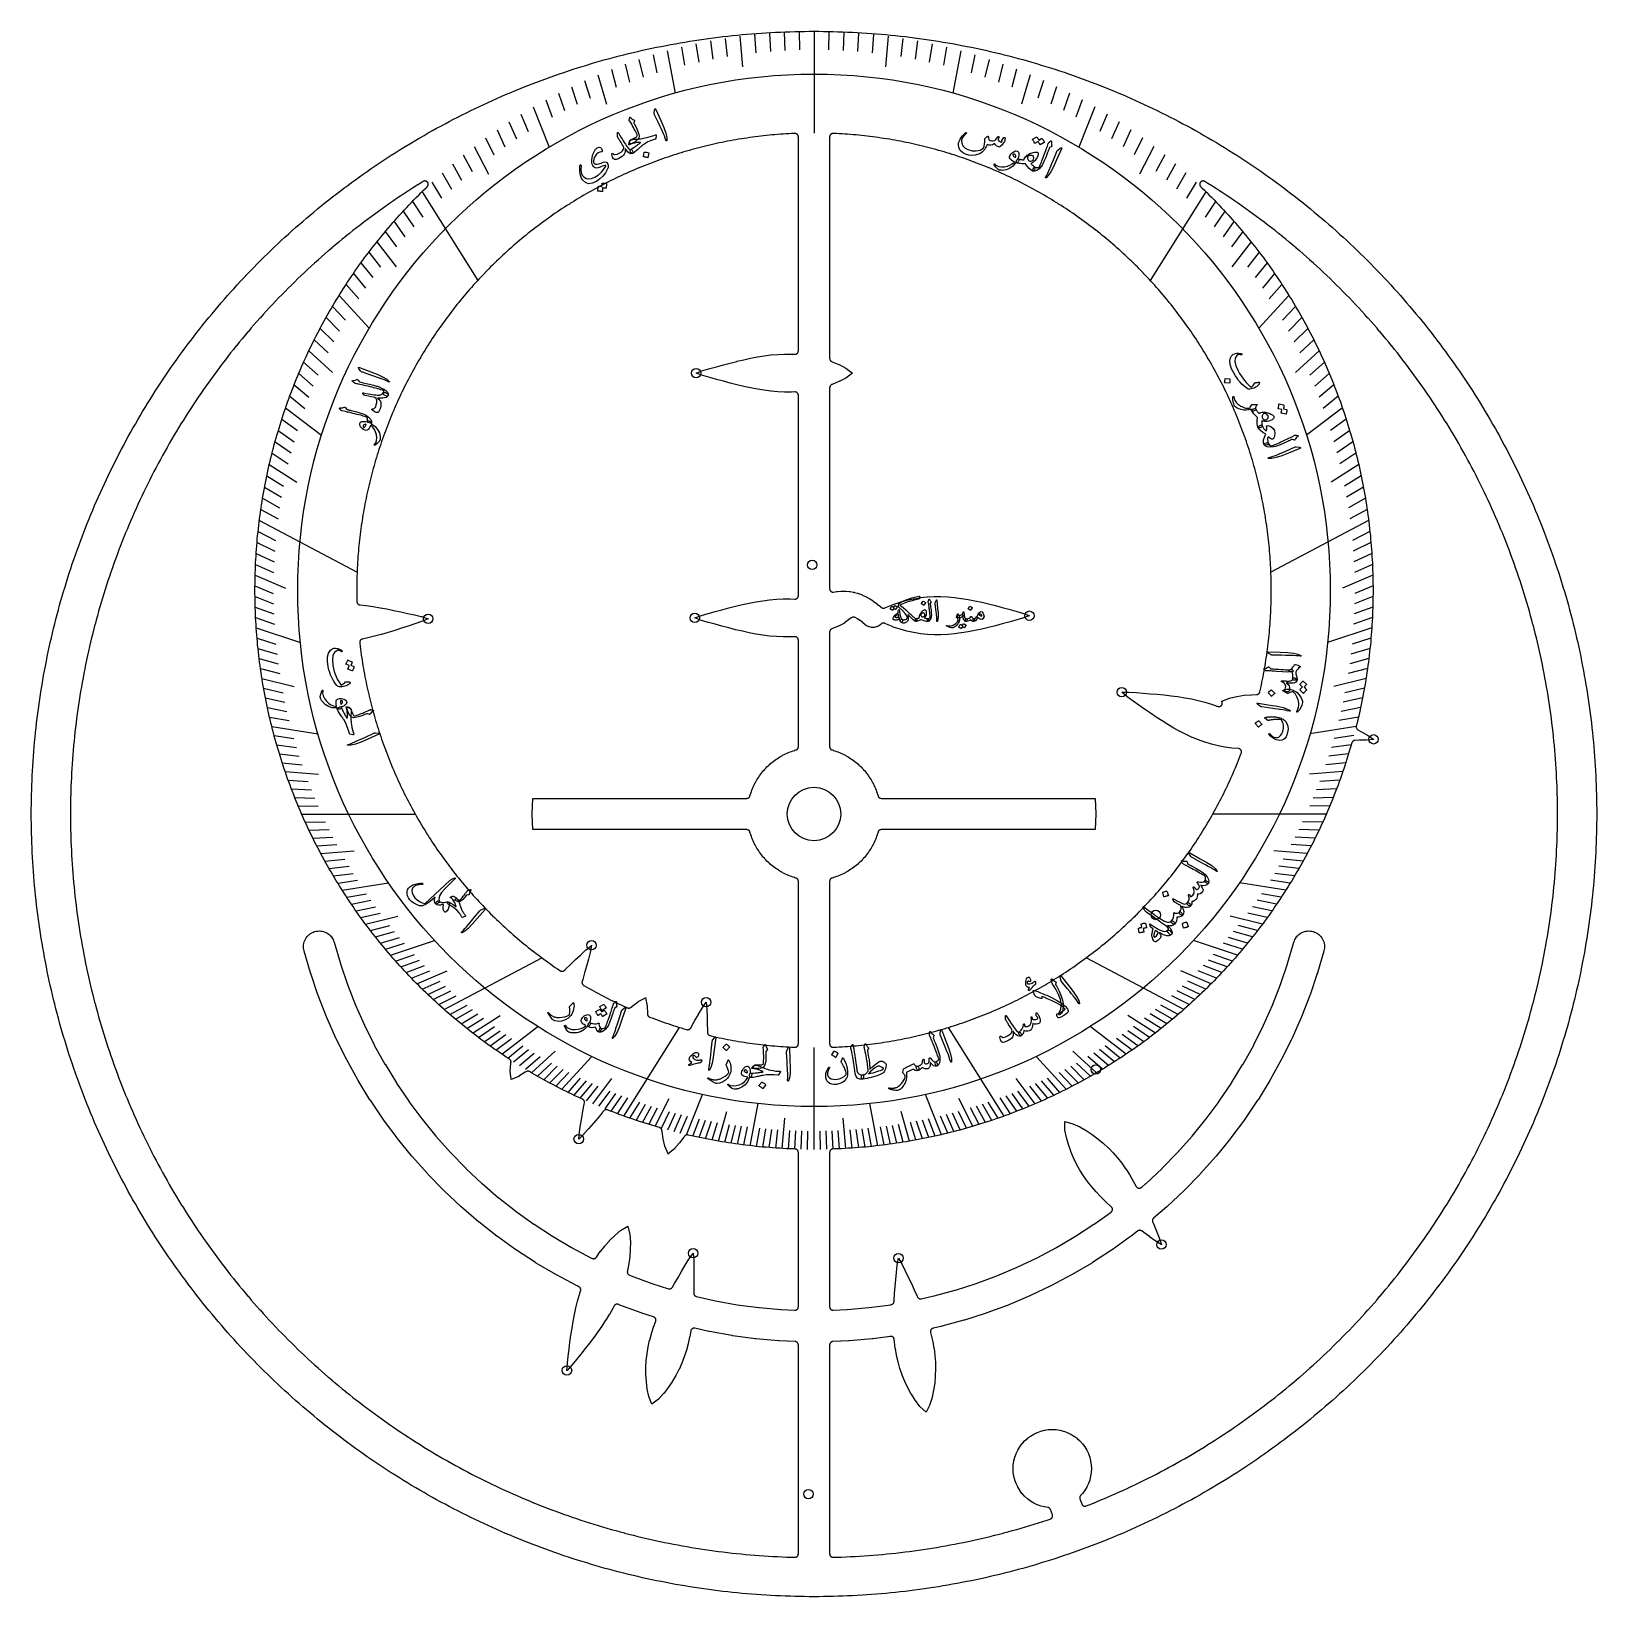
# Model space of a CAD drawing. Header units: millimetres. Extents: x -58 to 58, y -58 to 58.
import ezdxf

# ---------------------------------------------------------------- set-up
doc = ezdxf.new("R2010")
doc.units = ezdxf.units.MM
for name, color, linetype in [('CUT_INNER', 6, 'Continuous'), ('CUT_OUTER', 1, 'Continuous'), ('ENGRAVE', 7, 'Continuous'), ('ENGRAVE_FINE', 8, 'Continuous'), ('TEXT', 5, 'Continuous')]:
    doc.layers.add(name, color=color, linetype=linetype)

msp = doc.modelspace()

# ---------------------------------------------------------------- linework, layer by layer
at = {"layer": 'CUT_INNER'}
for points in [[(-34.166, 15.8485), (-34.162, 15.825), (-34.1557, 15.802), (-34.1472, 15.7796), (-34.1367, 15.7582), (-34.1242, 15.7379), (-34.1098, 15.7189), (-34.0936, 15.7014), (-34.0759, 15.6854), (-34.0567, 15.6712), (-34.0362, 15.659), (-34.0147, 15.6487), (-33.9923, 15.6405), (-33.9692, 15.6345), (-33.9456, 15.6307), (-33.4635, 15.5769), (-33.4599, 15.5764), (-32.9503, 15.5046), (-32.9473, 15.5042), (-32.4365, 15.4196), (-32.4341, 15.4192), (-31.9223, 15.3241), (-31.9204, 15.3238), (-31.4076, 15.2205), (-31.4063, 15.2202), (-30.8933, 15.1109), (-30.3782, 14.9966), (-29.8629, 14.8785), (-29.8616, 14.8782), (-29.3505, 14.7553), (-29.3432, 14.7533), (-28.8354, 14.5985), (-28.8306, 14.5968), (-28.8356, 14.5943), (-29.3254, 14.3907), (-29.3324, 14.388), (-29.829, 14.2156), (-29.8303, 14.2152), (-30.3299, 14.0477), (-30.831, 13.8836), (-31.3327, 13.7238), (-31.3341, 13.7234), (-31.8343, 13.5703), (-31.8361, 13.5698), (-32.3362, 13.4251), (-32.3385, 13.4244), (-32.8386, 13.2902), (-32.8415, 13.2894), (-33.3416, 13.168), (-33.3451, 13.1672), (-33.7573, 13.0796), (-33.7811, 13.0734), (-33.8041, 13.0648), (-33.8262, 13.054), (-33.8471, 13.041), (-33.8666, 13.0261), (-33.8846, 13.0094), (-33.9008, 12.9909), (-33.9152, 12.971), (-33.9275, 12.9498), (-33.9377, 12.9274), (-33.9456, 12.9041), (-33.9512, 12.8802), (-33.9545, 12.8559), (-33.9553, 12.8313), (-33.9537, 12.8068), (-33.9463, 12.7419), (-33.9462, 12.7404), (-33.9213, 12.5337), (-33.9211, 12.5322), (-33.895, 12.3257), (-33.8948, 12.3241), (-33.8674, 12.1178), (-33.8672, 12.1163), (-33.8386, 11.9101), (-33.8384, 11.9085), (-33.8084, 11.7025), (-33.8082, 11.701), (-33.777, 11.4952), (-33.7768, 11.4936), (-33.7444, 11.288), (-33.7441, 11.2865), (-33.7104, 11.0811), (-33.7102, 11.0795), (-33.6752, 10.8743), (-33.6749, 10.8728), (-33.6387, 10.6678), (-33.6384, 10.6663), (-33.601, 10.4615), (-33.6007, 10.46), (-33.562, 10.2555), (-33.5617, 10.254), (-33.5217, 10.0497), (-33.5214, 10.0481), (-33.4801, 9.8441), (-33.4798, 9.8426), (-33.4373, 9.6388), (-33.437, 9.6373), (-33.3933, 9.4338), (-33.3929, 9.4323), (-33.348, 9.229), (-33.3476, 9.2275), (-33.3014, 9.0245), (-33.301, 9.023), (-33.2536, 8.8203), (-33.2532, 8.8188), (-33.2045, 8.6164), (-33.2041, 8.6149), (-33.1542, 8.4129), (-33.1538, 8.4114), (-33.1026, 8.2096), (-33.1022, 8.2081), (-33.0498, 8.0066), (-33.0494, 8.0051), (-32.9957, 7.804), (-32.9953, 7.8025), (-32.9404, 7.6017), (-32.94, 7.6002), (-32.8838, 7.3998), (-32.8834, 7.3983), (-32.826, 7.1982), (-32.8256, 7.1967), (-32.767, 6.9969), (-32.7666, 6.9955), (-32.7068, 6.7961), (-32.7063, 6.7946), (-32.6453, 6.5956), (-32.6448, 6.5941), (-32.5826, 6.3954), (-32.5821, 6.394), (-32.5186, 6.1957), (-32.5181, 6.1943), (-32.4535, 5.9964), (-32.453, 5.9949), (-32.3871, 5.7975), (-32.3866, 5.796), (-32.3195, 5.5989), (-32.319, 5.5975), (-32.2506, 5.4008), (-32.2501, 5.3994), (-32.1806, 5.2032), (-32.1801, 5.2017), (-32.1093, 5.0059), (-32.1088, 5.0045), (-32.0369, 4.8091), (-32.0363, 4.8077), (-31.9632, 4.6128), (-31.9627, 4.6113), (-31.8883, 4.4169), (-31.8878, 4.4154), (-31.8123, 4.2214), (-31.8117, 4.22), (-31.735, 4.0265), (-31.7344, 4.0251), (-31.6565, 3.832), (-31.656, 3.8306), (-31.5769, 3.638), (-31.5763, 3.6366), (-31.496, 3.4445), (-31.4954, 3.4431), (-31.414, 3.2515), (-31.4134, 3.2501), (-31.3308, 3.059), (-31.3302, 3.0576), (-31.2464, 2.867), (-31.2458, 2.8656), (-31.1608, 2.6755), (-31.1602, 2.6741), (-31.0741, 2.4846), (-31.0735, 2.4832), (-30.9862, 2.2942), (-30.9855, 2.2928), (-30.8971, 2.1044), (-30.8964, 2.103), (-30.8069, 1.915), (-30.8062, 1.9137), (-30.7155, 1.7263), (-30.7148, 1.7249), (-30.6229, 1.5381), (-30.6222, 1.5367), (-30.5292, 1.3505), (-30.5285, 1.3491), (-30.4343, 1.1635), (-30.4336, 1.1621), (-30.3383, 0.977), (-30.3376, 0.9757), (-30.2412, 0.7912), (-30.2405, 0.7898), (-30.1429, 0.6059), (-30.1422, 0.6046), (-30.0435, 0.4213), (-30.0427, 0.4199), (-29.9429, 0.2372), (-29.9422, 0.2359), (-29.8412, 0.0538), (-29.8405, 0.0525), (-29.7384, -0.129), (-29.7377, -0.1303), (-29.6345, -0.3111), (-29.6337, -0.3125), (-29.5295, -0.4927), (-29.5287, -0.494), (-29.4233, -0.6735), (-29.4225, -0.6748), (-29.3161, -0.8537), (-29.3153, -0.855), (-29.2077, -1.0333), (-29.2069, -1.0346), (-29.0982, -1.2122), (-29.0974, -1.2135), (-28.9877, -1.3904), (-28.9869, -1.3917), (-28.876, -1.5679), (-28.8752, -1.5692), (-28.7633, -1.7447), (-28.7625, -1.746), (-28.6495, -1.9209), (-28.6486, -1.9222), (-28.5346, -2.0963), (-28.5337, -2.0976), (-28.4186, -2.271), (-28.4178, -2.2723), (-28.3016, -2.4451), (-28.3007, -2.4463), (-28.1835, -2.6183), (-28.1826, -2.6196), (-28.0643, -2.7909), (-28.0634, -2.7922), (-27.9441, -2.9627), (-27.9432, -2.964), (-27.8228, -3.1338), (-27.8219, -3.1351), (-27.7005, -3.3042), (-27.6996, -3.3054), (-27.5771, -3.4738), (-27.5762, -3.475), (-27.4527, -3.6426), (-27.4518, -3.6438), (-27.3272, -3.8107), (-27.3263, -3.8119), (-27.2008, -3.978), (-27.1998, -3.9792), (-27.0733, -4.1445), (-27.0723, -4.1457), (-26.9448, -4.3102), (-26.9438, -4.3114), (-26.8152, -4.4751), (-26.8143, -4.4763), (-26.6847, -4.6393), (-26.6838, -4.6405), (-26.5532, -4.8026), (-26.5522, -4.8038), (-26.4206, -4.9651), (-26.4197, -4.9663), (-26.2871, -5.1268), (-26.2861, -5.128), (-26.1526, -5.2877), (-26.1516, -5.2889), (-26.0171, -5.4478), (-26.0161, -5.4489), (-25.8806, -5.607), (-25.8796, -5.6081), (-25.7431, -5.7654), (-25.7421, -5.7665), (-25.6047, -5.9229), (-25.6037, -5.924), (-25.4653, -6.0796), (-25.4643, -6.0807), (-25.3249, -6.2354), (-25.3239, -6.2365), (-25.1836, -6.3904), (-25.1826, -6.3915), (-25.0414, -6.5444), (-25.0403, -6.5456), (-24.8982, -6.6977), (-24.8971, -6.6988), (-24.754, -6.85), (-24.753, -6.8511), (-24.609, -7.0014), (-24.6079, -7.0025), (-24.463, -7.152), (-24.4619, -7.1531), (-24.316, -7.3016), (-24.315, -7.3027), (-24.1682, -7.4504), (-24.1671, -7.4515), (-24.0195, -7.5982), (-24.0184, -7.5993), (-23.8698, -7.7451), (-23.8687, -7.7462), (-23.7193, -7.8911), (-23.7182, -7.8922), (-23.5678, -8.0362), (-23.5667, -8.0373), (-23.4155, -8.1804), (-23.4144, -8.1814), (-23.2623, -8.3236), (-23.2612, -8.3246), (-23.1082, -8.4658), (-23.1071, -8.4669), (-22.9533, -8.6072), (-22.9521, -8.6082), (-22.7975, -8.7475), (-22.7963, -8.7485), (-22.6408, -8.8869), (-22.6396, -8.8879), (-22.4833, -9.0254), (-22.4821, -9.0264), (-22.3249, -9.1628), (-22.3237, -9.1638), (-22.1657, -9.2993), (-22.1645, -9.3003), (-22.0056, -9.4348), (-22.0044, -9.4358), (-21.8447, -9.5694), (-21.8436, -9.5704), (-21.683, -9.7029), (-21.6819, -9.7039), (-21.5205, -9.8355), (-21.5193, -9.8364), (-21.3572, -9.967), (-21.356, -9.968), (-21.1931, -10.0976), (-21.1919, -10.0985), (-21.0281, -10.2271), (-21.0269, -10.228), (-20.8624, -10.3556), (-20.8612, -10.3565), (-20.6959, -10.4831), (-20.6947, -10.484), (-20.5286, -10.6096), (-20.5274, -10.6105), (-20.3606, -10.735), (-20.3593, -10.7359), (-20.1918, -10.8594), (-20.1905, -10.8603), (-20.0222, -10.9828), (-20.0209, -10.9837), (-19.8518, -11.1051), (-19.8506, -11.106), (-19.6807, -11.2264), (-19.6795, -11.2273), (-19.5089, -11.3467), (-19.5077, -11.3475), (-19.3364, -11.4658), (-19.3351, -11.4667), (-19.1631, -11.584), (-19.1618, -11.5848), (-18.9891, -11.701), (-18.9878, -11.7019), (-18.9651, -11.7169), (-18.9441, -11.7294), (-18.922, -11.7398), (-18.8989, -11.748), (-18.8752, -11.7539), (-18.8511, -11.7575), (-18.8266, -11.7586), (-18.8022, -11.7574), (-18.7781, -11.7538), (-18.7544, -11.7479), (-18.7313, -11.7397), (-18.7092, -11.7293), (-18.6883, -11.7167), (-18.6686, -11.7022), (-18.6505, -11.6858), (-18.5749, -11.6106), (-18.5739, -11.6096), (-18.1979, -11.2438), (-17.8168, -10.8791), (-17.4323, -10.5162), (-17.4313, -10.5153), (-17.0452, -10.1586), (-17.0395, -10.1537), (-16.6287, -9.8175), (-16.6245, -9.8144), (-16.6253, -9.82), (-16.7281, -10.3403), (-16.7298, -10.3477), (-16.8623, -10.8563), (-16.8627, -10.8576), (-17.001, -11.3661), (-17.1429, -11.8739), (-17.2888, -12.3799), (-17.2892, -12.3812), (-17.331, -12.52), (-17.3367, -12.5431), (-17.3403, -12.5666), (-17.3415, -12.5903), (-17.3406, -12.6141), (-17.3373, -12.6377), (-17.3319, -12.6608), (-17.3243, -12.6833), (-17.3145, -12.705), (-17.3028, -12.7257), (-17.2891, -12.7452), (-17.2737, -12.7633), (-17.2566, -12.7798), (-17.238, -12.7946), (-17.2181, -12.8076), (-17.2107, -12.8119), (-17.2094, -12.8127), (-17.0292, -12.917), (-17.0279, -12.9178), (-16.8471, -13.0209), (-16.8457, -13.0217), (-16.6643, -13.1237), (-16.6629, -13.1245), (-16.4809, -13.2254), (-16.4795, -13.2262), (-16.2968, -13.326), (-16.2955, -13.3267), (-16.1122, -13.4254), (-16.1108, -13.4261), (-15.9269, -13.5237), (-15.9256, -13.5244), (-15.7411, -13.6209), (-15.7397, -13.6216), (-15.5546, -13.7169), (-15.5533, -13.7176), (-15.3676, -13.8118), (-15.3662, -13.8124), (-15.18, -13.9055), (-15.1786, -13.9062), (-14.9918, -13.998), (-14.9904, -13.9987), (-14.8031, -14.0894), (-14.8017, -14.0901), (-14.6138, -14.1797), (-14.6124, -14.1804), (-14.4239, -14.2688), (-14.4225, -14.2694), (-14.2335, -14.3567), (-14.2321, -14.3573), (-14.0426, -14.4435), (-14.0412, -14.4441), (-13.943, -14.488), (-13.9205, -14.4968), (-13.8973, -14.5033), (-13.8736, -14.5076), (-13.8496, -14.5096), (-13.8255, -14.5093), (-13.8016, -14.5066), (-13.778, -14.5017), (-13.755, -14.4945), (-13.7328, -14.4851), (-13.7116, -14.4737), (-13.6916, -14.4602), (-13.673, -14.4449), (-13.5978, -14.3767), (-13.5904, -14.3705), (-13.1474, -14.0272), (-13.1432, -14.0242), (-13.1387, -14.0216), (-12.5909, -13.7281), (-12.5857, -13.7256), (-12.5843, -13.7312), (-12.4636, -14.3409), (-12.4628, -14.346), (-12.4624, -14.3512), (-12.4468, -14.9114), (-12.4469, -14.9211), (-12.4474, -14.9307), (-12.4474, -14.9548), (-12.4451, -14.9788), (-12.4405, -15.0025), (-12.4336, -15.0256), (-12.4246, -15.048), (-12.4134, -15.0694), (-12.4002, -15.0896), (-12.3851, -15.1084), (-12.3683, -15.1257), (-12.3499, -15.1413), (-12.3301, -15.1551), (-12.309, -15.1668), (-12.2869, -15.1765), (-12.1054, -15.2459), (-12.104, -15.2465), (-11.9091, -15.3196), (-11.9076, -15.3201), (-11.7123, -15.3921), (-11.7108, -15.3926), (-11.515, -15.4633), (-11.5136, -15.4638), (-11.3174, -15.5334), (-11.3159, -15.5339), (-11.1193, -15.6022), (-11.1178, -15.6027), (-10.9207, -15.6698), (-10.9193, -15.6703), (-10.7218, -15.7362), (-10.7204, -15.7367), (-10.5225, -15.8014), (-10.521, -15.8019), (-10.3228, -15.8654), (-10.3213, -15.8658), (-10.1227, -15.9281), (-10.1212, -15.9285), (-9.9222, -15.9896), (-9.9207, -15.99), (-9.7213, -16.0498), (-9.7198, -16.0503), (-9.5201, -16.1089), (-9.5186, -16.1093), (-9.5014, -16.1142), (-9.478, -16.1197), (-9.4542, -16.123), (-9.4302, -16.1239), (-9.4062, -16.1225), (-9.3825, -16.1189), (-9.3592, -16.1129), (-9.3366, -16.1048), (-9.3149, -16.0945), (-9.2943, -16.0822), (-9.2749, -16.068), (-9.257, -16.052), (-9.2407, -16.0344), (-9.2262, -16.0152), (-9.2136, -15.9948), (-9.1569, -15.8921), (-8.898, -15.4323), (-8.6354, -14.9735), (-8.6347, -14.9724), (-8.3688, -14.5189), (-8.3648, -14.5126), (-8.0692, -14.0716), (-8.0662, -14.0674), (-8.0653, -14.073), (-8.0126, -14.6008), (-8.0121, -14.6083), (-7.9913, -15.1335), (-7.9912, -15.1349), (-7.976, -15.6616), (-7.9644, -16.1887), (-7.9625, -16.3266), (-7.961, -16.3502), (-7.9573, -16.3736), (-7.9515, -16.3966), (-7.9434, -16.4188), (-7.9333, -16.4403), (-7.9213, -16.4607), (-7.9073, -16.4798), (-7.8916, -16.4975), (-7.8743, -16.5137), (-7.8556, -16.5282), (-7.8355, -16.5408), (-7.8144, -16.5514), (-7.7923, -16.5601), (-7.7695, -16.5665), (-7.6937, -16.5843), (-7.6922, -16.5846), (-7.4892, -16.6309), (-7.4877, -16.6312), (-7.2845, -16.6762), (-7.283, -16.6765), (-7.0795, -16.7203), (-7.078, -16.7206), (-6.8742, -16.7631), (-6.8727, -16.7634), (-6.6686, -16.8046), (-6.6671, -16.8049), (-6.4628, -16.8449), (-6.4613, -16.8452), (-6.2567, -16.8839), (-6.2552, -16.8842), (-6.0504, -16.9217), (-6.0489, -16.922), (-5.8439, -16.9582), (-5.8424, -16.9585), (-5.6372, -16.9934), (-5.6357, -16.9937), (-5.4303, -17.0274), (-5.4287, -17.0276), (-5.2231, -17.0601), (-5.2216, -17.0603), (-5.0157, -17.0915), (-5.0142, -17.0917), (-4.8082, -17.1216), (-4.8067, -17.1218), (-4.6005, -17.1505), (-4.599, -17.1507), (-4.3926, -17.1781), (-4.3911, -17.1783), (-4.1845, -17.2044), (-4.183, -17.2046), (-3.9763, -17.2294), (-3.9748, -17.2296), (-3.768, -17.2532), (-3.7664, -17.2533), (-3.5595, -17.2757), (-3.5579, -17.2758), (-3.3508, -17.2969), (-3.3493, -17.297), (-3.1421, -17.3168), (-3.1405, -17.3169), (-2.9332, -17.3354), (-2.9316, -17.3355), (-2.7242, -17.3528), (-2.7226, -17.3529), (-2.5151, -17.3688), (-2.5135, -17.369), (-2.3059, -17.3836), (-2.3043, -17.3837), (-2.0966, -17.3971), (-2.0951, -17.3972), (-1.8872, -17.4094), (-1.8857, -17.4094), (-1.6778, -17.4203), (-1.6763, -17.4204), (-1.4683, -17.4299), (-1.4668, -17.43), (-1.43, -17.4315), (-1.4048, -17.4312), (-1.3798, -17.4284), (-1.3552, -17.4231), (-1.3313, -17.4154), (-1.3082, -17.4053), (-1.2863, -17.3929), (-1.2658, -17.3784), (-1.2468, -17.362), (-1.2295, -17.3436), (-1.2142, -17.3237), (-1.201, -17.3023), (-1.19, -17.2797), (-1.1813, -17.256), (-1.175, -17.2317), (-1.1713, -17.2068), (-1.17, -17.1817), (-1.17, -5.0255), (-1.1712, -5.0007), (-1.1749, -4.9762), (-1.181, -4.9522), (-1.1894, -4.9289), (-1.2001, -4.9066), (-1.2129, -4.8854), (-1.2278, -4.8656), (-1.2446, -4.8474), (-1.263, -4.8309), (-1.2831, -4.8163), (-1.3044, -4.8038), (-1.327, -4.7934), (-1.3504, -4.7854), (-1.442, -4.7588), (-1.4449, -4.7579), (-1.5583, -4.722), (-1.5612, -4.721), (-1.6737, -4.6823), (-1.6766, -4.6813), (-1.7881, -4.6398), (-1.791, -4.6387), (-1.9015, -4.5946), (-1.9043, -4.5934), (-2.0137, -4.5465), (-2.0165, -4.5453), (-2.1246, -4.4957), (-2.1274, -4.4944), (-2.2343, -4.4422), (-2.2371, -4.4409), (-2.3427, -4.3861), (-2.3454, -4.3846), (-2.4496, -4.3272), (-2.4523, -4.3257), (-2.5551, -4.2658), (-2.5577, -4.2643), (-2.659, -4.2018), (-2.6616, -4.2002), (-2.7613, -4.1353), (-2.7638, -4.1336), (-2.8619, -4.0663), (-2.8644, -4.0645), (-2.9609, -3.9948), (-2.9633, -3.993), (-3.058, -3.921), (-3.0604, -3.9191), (-3.1533, -3.8448), (-3.1557, -3.8428), (-3.2467, -3.7662), (-3.2491, -3.7642), (-3.3382, -3.6854), (-3.3405, -3.6833), (-3.4276, -3.6024), (-3.4298, -3.6002), (-3.515, -3.5172), (-3.5172, -3.515), (-3.6002, -3.4298), (-3.6024, -3.4276), (-3.6833, -3.3405), (-3.6854, -3.3382), (-3.7642, -3.2491), (-3.7662, -3.2467), (-3.8428, -3.1557), (-3.8448, -3.1533), (-3.9191, -3.0604), (-3.921, -3.058), (-3.993, -2.9633), (-3.9948, -2.9609), (-4.0645, -2.8644), (-4.0663, -2.8619), (-4.1336, -2.7638), (-4.1353, -2.7613), (-4.2002, -2.6616), (-4.2018, -2.659), (-4.2643, -2.5577), (-4.2658, -2.5551), (-4.3257, -2.4523), (-4.3272, -2.4496), (-4.3846, -2.3454), (-4.3861, -2.3427), (-4.4409, -2.2371), (-4.4422, -2.2343), (-4.4944, -2.1274), (-4.4957, -2.1246), (-4.5453, -2.0165), (-4.5465, -2.0137), (-4.5934, -1.9043), (-4.5946, -1.9015), (-4.6387, -1.791), (-4.6398, -1.7881), (-4.6813, -1.6766), (-4.6823, -1.6737), (-4.721, -1.5612), (-4.722, -1.5583), (-4.7579, -1.4449), (-4.7588, -1.442), (-4.7854, -1.3504), (-4.7934, -1.327), (-4.8038, -1.3044), (-4.8163, -1.2831), (-4.8309, -1.263), (-4.8474, -1.2446), (-4.8656, -1.2278), (-4.8854, -1.2129), (-4.9066, -1.2001), (-4.9289, -1.1894), (-4.9522, -1.181), (-4.9762, -1.1749), (-5.0007, -1.1712), (-5.0255, -1.17), (-20.9976, -1.17), (-21.0036, -1.1697), (-21.0042, -1.1637), (-21.0611, -0.0061), (-21.0611, 0.0061), (-21.0042, 1.1637), (-21.0036, 1.1697), (-20.9976, 1.17), (-5.0255, 1.17), (-5.0007, 1.1712), (-4.9762, 1.1749), (-4.9522, 1.181), (-4.9289, 1.1894), (-4.9066, 1.2001), (-4.8854, 1.2129), (-4.8656, 1.2278), (-4.8474, 1.2446), (-4.8309, 1.263), (-4.8163, 1.2831), (-4.8038, 1.3044), (-4.7934, 1.327), (-4.7854, 1.3504), (-4.7588, 1.442), (-4.7579, 1.4449), (-4.722, 1.5583), (-4.721, 1.5612), (-4.6823, 1.6737), (-4.6813, 1.6766), (-4.6398, 1.7881), (-4.6387, 1.791), (-4.5946, 1.9015), (-4.5934, 1.9043), (-4.5465, 2.0137), (-4.5453, 2.0165), (-4.4957, 2.1246), (-4.4944, 2.1274), (-4.4422, 2.2343), (-4.4409, 2.2371), (-4.3861, 2.3427), (-4.3846, 2.3454), (-4.3272, 2.4496), (-4.3257, 2.4523), (-4.2658, 2.5551), (-4.2643, 2.5577), (-4.2018, 2.659), (-4.2002, 2.6616), (-4.1353, 2.7613), (-4.1336, 2.7638), (-4.0663, 2.8619), (-4.0645, 2.8644), (-3.9948, 2.9609), (-3.993, 2.9633), (-3.921, 3.058), (-3.9191, 3.0604), (-3.8448, 3.1533), (-3.8428, 3.1557), (-3.7662, 3.2467), (-3.7642, 3.2491), (-3.6854, 3.3382), (-3.6833, 3.3405), (-3.6024, 3.4276), (-3.6002, 3.4298), (-3.5172, 3.515), (-3.515, 3.5172), (-3.4298, 3.6002), (-3.4276, 3.6024), (-3.3405, 3.6833), (-3.3382, 3.6854), (-3.2491, 3.7642), (-3.2467, 3.7662), (-3.1557, 3.8428), (-3.1533, 3.8448), (-3.0604, 3.9191), (-3.058, 3.921), (-2.9633, 3.993), (-2.9609, 3.9948), (-2.8644, 4.0645), (-2.8619, 4.0663), (-2.7638, 4.1336), (-2.7613, 4.1353), (-2.6616, 4.2002), (-2.659, 4.2018), (-2.5577, 4.2643), (-2.5551, 4.2658), (-2.4523, 4.3257), (-2.4496, 4.3272), (-2.3454, 4.3846), (-2.3427, 4.3861), (-2.2371, 4.4409), (-2.2343, 4.4422), (-2.1274, 4.4944), (-2.1246, 4.4957), (-2.0165, 4.5453), (-2.0137, 4.5465), (-1.9043, 4.5934), (-1.9015, 4.5946), (-1.791, 4.6387), (-1.7881, 4.6398), (-1.6766, 4.6813), (-1.6737, 4.6823), (-1.5612, 4.721), (-1.5583, 4.722), (-1.4449, 4.7579), (-1.442, 4.7588), (-1.3504, 4.7854), (-1.327, 4.7934), (-1.3044, 4.8038), (-1.2831, 4.8163), (-1.263, 4.8309), (-1.2446, 4.8474), (-1.2278, 4.8656), (-1.2129, 4.8854), (-1.2001, 4.9066), (-1.1894, 4.9289), (-1.181, 4.9522), (-1.1749, 4.9762), (-1.1712, 5.0007), (-1.17, 5.0255), (-1.17, 12.9993), (-1.1713, 13.0246), (-1.1751, 13.0496), (-1.1814, 13.0741), (-1.1902, 13.0978), (-1.2013, 13.1205), (-1.2147, 13.142), (-1.2302, 13.162), (-1.2476, 13.1803), (-1.2667, 13.1968), (-1.2875, 13.2113), (-1.3096, 13.2236), (-1.3328, 13.2336), (-1.3569, 13.2412), (-1.3817, 13.2464), (-1.4068, 13.249), (-1.4321, 13.249), (-1.7902, 13.2316), (-1.7964, 13.2315), (-2.2991, 13.2319), (-2.3048, 13.232), (-2.808, 13.2556), (-2.8133, 13.2559), (-3.317, 13.3009), (-3.3217, 13.3014), (-3.826, 13.3657), (-3.8301, 13.3663), (-4.335, 13.4479), (-4.3385, 13.4486), (-4.844, 13.5453), (-4.8469, 13.5459), (-5.353, 13.6554), (-5.3553, 13.656), (-5.8619, 13.776), (-5.8638, 13.7764), (-6.3709, 13.9047), (-6.3722, 13.9051), (-6.8792, 14.0395), (-7.3881, 14.1789), (-7.897, 14.3222), (-7.8983, 14.3225), (-8.4027, 14.4704), (-8.4098, 14.4727), (-8.909, 14.6521), (-8.9142, 14.6542), (-8.909, 14.6564), (-8.4098, 14.8358), (-8.4027, 14.8381), (-7.8983, 14.9859), (-7.897, 14.9862), (-7.3898, 15.129), (-6.8812, 15.2684), (-6.3722, 15.4033), (-6.3709, 15.4037), (-5.8638, 15.532), (-5.8619, 15.5324), (-5.3553, 15.6525), (-5.353, 15.653), (-4.8469, 15.7625), (-4.844, 15.7631), (-4.3385, 15.8599), (-4.335, 15.8605), (-3.8301, 15.9421), (-3.826, 15.9427), (-3.3217, 16.0071), (-3.317, 16.0076), (-2.8133, 16.0525), (-2.808, 16.0529), (-2.3048, 16.0764), (-2.2991, 16.0766), (-1.7964, 16.077), (-1.7902, 16.0768), (-1.4321, 16.0594), (-1.4068, 16.0594), (-1.3817, 16.0621), (-1.3569, 16.0672), (-1.3328, 16.0748), (-1.3096, 16.0848), (-1.2875, 16.0971), (-1.2667, 16.1116), (-1.2476, 16.1281), (-1.2302, 16.1464), (-1.2147, 16.1664), (-1.2013, 16.1879), (-1.1902, 16.2106), (-1.1814, 16.2344), (-1.1751, 16.2588), (-1.1713, 16.2838), (-1.17, 16.3091), (-1.17, 31.2953), (-1.1713, 31.3206), (-1.1751, 31.3456), (-1.1814, 31.3701), (-1.1902, 31.3938), (-1.2013, 31.4165), (-1.2147, 31.438), (-1.2302, 31.458), (-1.2476, 31.4763), (-1.2667, 31.4928), (-1.2875, 31.5073), (-1.3096, 31.5196), (-1.3328, 31.5296), (-1.3569, 31.5372), (-1.3817, 31.5424), (-1.4068, 31.545), (-1.4321, 31.545), (-1.685, 31.5327), (-1.6912, 31.5326), (-2.1939, 31.533), (-2.1996, 31.5331), (-2.7028, 31.5567), (-2.7081, 31.557), (-3.2118, 31.602), (-3.2165, 31.6025), (-3.7208, 31.6668), (-3.7249, 31.6674), (-4.2298, 31.7491), (-4.2333, 31.7497), (-4.7388, 31.8464), (-4.7417, 31.847), (-5.2478, 31.9565), (-5.2501, 31.9571), (-5.7567, 32.0771), (-5.7586, 32.0775), (-6.2657, 32.2058), (-6.267, 32.2062), (-6.774, 32.3406), (-7.2829, 32.48), (-7.7918, 32.6233), (-7.7931, 32.6237), (-8.2975, 32.7715), (-8.3047, 32.7738), (-8.8038, 32.9532), (-8.809, 32.9553), (-8.8038, 32.9575), (-8.3047, 33.1369), (-8.2975, 33.1392), (-7.7931, 33.287), (-7.7918, 33.2874), (-7.2846, 33.4301), (-6.776, 33.5695), (-6.267, 33.7044), (-6.2657, 33.7048), (-5.7586, 33.8331), (-5.7567, 33.8335), (-5.2501, 33.9536), (-5.2478, 33.9541), (-4.7417, 34.0636), (-4.7388, 34.0642), (-4.2333, 34.161), (-4.2298, 34.1616), (-3.7249, 34.2432), (-3.7208, 34.2438), (-3.2165, 34.3082), (-3.2118, 34.3087), (-2.7081, 34.3536), (-2.7028, 34.354), (-2.1996, 34.3775), (-2.1939, 34.3777), (-1.6912, 34.3781), (-1.685, 34.3779), (-1.4321, 34.3656), (-1.4068, 34.3657), (-1.3817, 34.3683), (-1.3569, 34.3734), (-1.3328, 34.381), (-1.3096, 34.391), (-1.2875, 34.4033), (-1.2667, 34.4178), (-1.2476, 34.4343), (-1.2302, 34.4527), (-1.2147, 34.4727), (-1.2013, 34.4941), (-1.1902, 34.5169), (-1.1814, 34.5406), (-1.1751, 34.5651), (-1.1713, 34.5901), (-1.17, 34.6153), (-1.17, 50.6152), (-1.1713, 50.6403), (-1.175, 50.6652), (-1.1813, 50.6895), (-1.19, 50.7131), (-1.201, 50.7358), (-1.2142, 50.7572), (-1.2295, 50.7771), (-1.2468, 50.7954), (-1.2658, 50.8119), (-1.2863, 50.8264), (-1.3082, 50.8388), (-1.3313, 50.8489), (-1.3552, 50.8566), (-1.3798, 50.8619), (-1.4048, 50.8647), (-1.43, 50.865), (-1.4668, 50.8635), (-1.4683, 50.8634), (-1.6763, 50.8539), (-1.6778, 50.8538), (-1.8857, 50.8429), (-1.8872, 50.8429), (-2.0951, 50.8307), (-2.0966, 50.8306), (-2.3043, 50.8172), (-2.3059, 50.8171), (-2.5135, 50.8024), (-2.5151, 50.8023), (-2.7226, 50.7864), (-2.7242, 50.7863), (-2.9316, 50.769), (-2.9332, 50.7689), (-3.1405, 50.7504), (-3.1421, 50.7503), (-3.3493, 50.7305), (-3.3508, 50.7303), (-3.5579, 50.7093), (-3.5595, 50.7091), (-3.7664, 50.6868), (-3.768, 50.6867), (-3.9748, 50.6631), (-3.9763, 50.6629), (-4.183, 50.6381), (-4.1845, 50.6379), (-4.3911, 50.6118), (-4.3926, 50.6116), (-4.599, 50.5842), (-4.6005, 50.584), (-4.8067, 50.5553), (-4.8082, 50.5551), (-5.0142, 50.5252), (-5.0157, 50.525), (-5.2216, 50.4938), (-5.2231, 50.4935), (-5.4287, 50.4611), (-5.4303, 50.4609), (-5.6357, 50.4272), (-5.6372, 50.4269), (-5.8424, 50.3919), (-5.8439, 50.3917), (-6.0489, 50.3555), (-6.0504, 50.3552), (-6.2552, 50.3177), (-6.2567, 50.3174), (-6.4613, 50.2787), (-6.4628, 50.2784), (-6.6671, 50.2384), (-6.6686, 50.2381), (-6.8727, 50.1969), (-6.8742, 50.1966), (-7.078, 50.1541), (-7.0795, 50.1538), (-7.283, 50.11), (-7.2845, 50.1097), (-7.4877, 50.0647), (-7.4892, 50.0644), (-7.6922, 50.0181), (-7.6937, 50.0178), (-7.8964, 49.9703), (-7.8979, 49.97), (-8.1003, 49.9212), (-8.1018, 49.9209), (-8.3039, 49.8709), (-8.3054, 49.8705), (-8.5072, 49.8193), (-8.5087, 49.8189), (-8.7101, 49.7665), (-8.7116, 49.7661), (-8.9127, 49.7124), (-8.9142, 49.712), (-9.115, 49.6571), (-9.1165, 49.6567), (-9.317, 49.6006), (-9.3185, 49.6002), (-9.5186, 49.5428), (-9.5201, 49.5424), (-9.7198, 49.4838), (-9.7213, 49.4833), (-9.9207, 49.4235), (-9.9222, 49.4231), (-10.1212, 49.362), (-10.1227, 49.3616), (-10.3213, 49.2993), (-10.3228, 49.2988), (-10.521, 49.2354), (-10.5225, 49.2349), (-10.7204, 49.1702), (-10.7218, 49.1697), (-10.9193, 49.1038), (-10.9207, 49.1033), (-11.1178, 49.0362), (-11.1193, 49.0357), (-11.3159, 48.9674), (-11.3174, 48.9669), (-11.5136, 48.8973), (-11.515, 48.8968), (-11.7108, 48.8261), (-11.7123, 48.8256), (-11.9076, 48.7536), (-11.9091, 48.7531), (-12.104, 48.68), (-12.1054, 48.6794), (-12.2999, 48.6051), (-12.3013, 48.6045), (-12.4953, 48.529), (-12.4967, 48.5285), (-12.6903, 48.4517), (-12.6917, 48.4512), (-12.8847, 48.3733), (-12.8862, 48.3727), (-13.0787, 48.2936), (-13.0802, 48.293), (-13.2722, 48.2128), (-13.2737, 48.2122), (-13.4653, 48.1308), (-13.4667, 48.1301), (-13.6578, 48.0475), (-13.6592, 48.0469), (-13.8497, 47.9631), (-13.8511, 47.9625), (-14.0412, 47.8776), (-14.0426, 47.8769), (-14.2321, 47.7908), (-14.2335, 47.7902), (-14.4225, 47.7029), (-14.4239, 47.7023), (-14.6124, 47.6138), (-14.6138, 47.6132), (-14.8017, 47.5236), (-14.8031, 47.5229), (-14.9904, 47.4322), (-14.9918, 47.4315), (-15.1786, 47.3396), (-15.18, 47.339), (-15.3662, 47.2459), (-15.3676, 47.2452), (-15.5533, 47.1511), (-15.5546, 47.1504), (-15.7397, 47.0551), (-15.7411, 47.0544), (-15.9256, 46.9579), (-15.9269, 46.9572), (-16.1108, 46.8596), (-16.1122, 46.8589), (-16.2955, 46.7602), (-16.2968, 46.7595), (-16.4795, 46.6597), (-16.4809, 46.6589), (-16.6629, 46.558), (-16.6643, 46.5572), (-16.8457, 46.4552), (-16.8471, 46.4544), (-17.0279, 46.3513), (-17.0292, 46.3505), (-17.2094, 46.2462), (-17.2107, 46.2454), (-17.3903, 46.1401), (-17.3916, 46.1393), (-17.5705, 46.0328), (-17.5718, 46.032), (-17.75, 45.9244), (-17.7513, 45.9236), (-17.9289, 45.815), (-17.9302, 45.8142), (-18.1071, 45.7044), (-18.1084, 45.7036), (-18.2846, 45.5928), (-18.2859, 45.592), (-18.4615, 45.48), (-18.4628, 45.4792), (-18.6376, 45.3662), (-18.6389, 45.3654), (-18.8131, 45.2513), (-18.8143, 45.2505), (-18.9878, 45.1353), (-18.9891, 45.1345), (-19.1618, 45.0183), (-19.1631, 45.0174), (-19.3351, 44.9002), (-19.3364, 44.8993), (-19.5077, 44.781), (-19.5089, 44.7802), (-19.6795, 44.6608), (-19.6807, 44.6599), (-19.8506, 44.5395), (-19.8518, 44.5386), (-20.0209, 44.4172), (-20.0222, 44.4163), (-20.1905, 44.2938), (-20.1918, 44.2929), (-20.3593, 44.1694), (-20.3606, 44.1685), (-20.5274, 44.044), (-20.5286, 44.0431), (-20.6947, 43.9175), (-20.6959, 43.9166), (-20.8612, 43.79), (-20.8624, 43.7891), (-21.0269, 43.6615), (-21.0281, 43.6606), (-21.1919, 43.532), (-21.1931, 43.531), (-21.356, 43.4015), (-21.3572, 43.4005), (-21.5193, 43.2699), (-21.5205, 43.269), (-21.6819, 43.1374), (-21.683, 43.1364), (-21.8436, 43.0038), (-21.8447, 43.0029), (-22.0044, 42.8693), (-22.0056, 42.8683), (-22.1645, 42.7338), (-22.1657, 42.7328), (-22.3237, 42.5973), (-22.3249, 42.5963), (-22.4821, 42.4599), (-22.4833, 42.4588), (-22.6396, 42.3214), (-22.6408, 42.3204), (-22.7963, 42.182), (-22.7975, 42.181), (-22.9521, 42.0417), (-22.9533, 42.0406), (-23.1071, 41.9004), (-23.1082, 41.8993), (-23.2612, 41.7581), (-23.2623, 41.7571), (-23.4144, 41.6149), (-23.4155, 41.6139), (-23.5667, 41.4708), (-23.5678, 41.4697), (-23.7182, 41.3257), (-23.7193, 41.3246), (-23.8687, 41.1797), (-23.8698, 41.1786), (-24.0184, 41.0328), (-24.0195, 41.0317), (-24.1671, 40.885), (-24.1682, 40.8839), (-24.315, 40.7362), (-24.316, 40.7351), (-24.4619, 40.5866), (-24.463, 40.5855), (-24.6079, 40.436), (-24.609, 40.4349), (-24.753, 40.2846), (-24.754, 40.2835), (-24.8971, 40.1323), (-24.8982, 40.1311), (-25.0403, 39.9791), (-25.0414, 39.9779), (-25.1826, 39.825), (-25.1836, 39.8238), (-25.3239, 39.67), (-25.3249, 39.6689), (-25.4643, 39.5142), (-25.4653, 39.5131), (-25.6037, 39.3575), (-25.6047, 39.3564), (-25.7421, 39.2), (-25.7431, 39.1989), (-25.8796, 39.0416), (-25.8806, 39.0405), (-26.0161, 38.8824), (-26.0171, 38.8813), (-26.1516, 38.7224), (-26.1526, 38.7212), (-26.2861, 38.5615), (-26.2871, 38.5603), (-26.4197, 38.3998), (-26.4206, 38.3986), (-26.5522, 38.2373), (-26.5532, 38.2361), (-26.6838, 38.0739), (-26.6847, 38.0728), (-26.8143, 37.9098), (-26.8152, 37.9086), (-26.9438, 37.7449), (-26.9448, 37.7437), (-27.0723, 37.5792), (-27.0733, 37.578), (-27.1998, 37.4127), (-27.2008, 37.4114), (-27.3263, 37.2454), (-27.3272, 37.2442), (-27.4518, 37.0773), (-27.4527, 37.0761), (-27.5762, 36.9085), (-27.5771, 36.9073), (-27.6996, 36.7389), (-27.7005, 36.7377), (-27.8219, 36.5686), (-27.8228, 36.5673), (-27.9432, 36.3975), (-27.9441, 36.3962), (-28.0634, 36.2257), (-28.0643, 36.2244), (-28.1826, 36.0531), (-28.1835, 36.0518), (-28.3007, 35.8798), (-28.3016, 35.8785), (-28.4178, 35.7058), (-28.4186, 35.7045), (-28.5337, 35.5311), (-28.5346, 35.5298), (-28.6486, 35.3556), (-28.6495, 35.3544), (-28.7625, 35.1795), (-28.7633, 35.1782), (-28.8752, 35.0027), (-28.876, 35.0014), (-28.9869, 34.8252), (-28.9877, 34.8239), (-29.0974, 34.647), (-29.0982, 34.6457), (-29.2069, 34.4681), (-29.2077, 34.4668), (-29.3153, 34.2885), (-29.3161, 34.2872), (-29.4225, 34.1083), (-29.4233, 34.107), (-29.5287, 33.9275), (-29.5295, 33.9261), (-29.6337, 33.746), (-29.6345, 33.7446), (-29.7377, 33.5638), (-29.7384, 33.5625), (-29.8405, 33.381), (-29.8412, 33.3797), (-29.9422, 33.1976), (-29.9429, 33.1963), (-30.0427, 33.0136), (-30.0435, 33.0122), (-30.1422, 32.8289), (-30.1429, 32.8276), (-30.2405, 32.6437), (-30.2412, 32.6423), (-30.3376, 32.4578), (-30.3383, 32.4565), (-30.4336, 32.2714), (-30.4343, 32.27), (-30.5285, 32.0844), (-30.5292, 32.083), (-30.6222, 31.8968), (-30.6229, 31.8954), (-30.7148, 31.7086), (-30.7155, 31.7072), (-30.8062, 31.5198), (-30.8069, 31.5184), (-30.8964, 31.3305), (-30.8971, 31.3291), (-30.9855, 31.1407), (-30.9862, 31.1393), (-31.0735, 30.9503), (-31.0741, 30.9489), (-31.1602, 30.7593), (-31.1608, 30.7579), (-31.2458, 30.5679), (-31.2464, 30.5665), (-31.3302, 30.3759), (-31.3308, 30.3745), (-31.4134, 30.1834), (-31.414, 30.182), (-31.4954, 29.9904), (-31.496, 29.989), (-31.5763, 29.7969), (-31.5769, 29.7955), (-31.656, 29.6029), (-31.6565, 29.6015), (-31.7344, 29.4084), (-31.735, 29.407), (-31.8117, 29.2135), (-31.8123, 29.212), (-31.8878, 29.018), (-31.8883, 29.0166), (-31.9627, 28.8222), (-31.9632, 28.8207), (-32.0363, 28.6258), (-32.0369, 28.6244), (-32.1088, 28.429), (-32.1093, 28.4276), (-32.1801, 28.2318), (-32.1806, 28.2303), (-32.2501, 28.0341), (-32.2506, 28.0327), (-32.319, 27.836), (-32.3195, 27.8346), (-32.3866, 27.6375), (-32.3871, 27.636), (-32.453, 27.4386), (-32.4535, 27.4371), (-32.5181, 27.2392), (-32.5186, 27.2378), (-32.5821, 27.0395), (-32.5826, 27.0381), (-32.6448, 26.8394), (-32.6453, 26.8379), (-32.7063, 26.6389), (-32.7068, 26.6374), (-32.7666, 26.438), (-32.767, 26.4366), (-32.8256, 26.2368), (-32.826, 26.2353), (-32.8834, 26.0352), (-32.8838, 26.0337), (-32.94, 25.8333), (-32.9404, 25.8318), (-32.9953, 25.631), (-32.9957, 25.6295), (-33.0494, 25.4284), (-33.0498, 25.4269), (-33.1022, 25.2254), (-33.1026, 25.2239), (-33.1538, 25.0221), (-33.1542, 25.0206), (-33.2041, 24.8185), (-33.2045, 24.8171), (-33.2532, 24.6147), (-33.2536, 24.6132), (-33.301, 24.4105), (-33.3014, 24.409), (-33.3476, 24.206), (-33.348, 24.2045), (-33.3929, 24.0012), (-33.3933, 23.9997), (-33.437, 23.7962), (-33.4373, 23.7947), (-33.4798, 23.5909), (-33.4801, 23.5894), (-33.5214, 23.3853), (-33.5217, 23.3838), (-33.5617, 23.1795), (-33.562, 23.178), (-33.6007, 22.9735), (-33.601, 22.972), (-33.6384, 22.7672), (-33.6387, 22.7657), (-33.6749, 22.5607), (-33.6752, 22.5592), (-33.7102, 22.3539), (-33.7104, 22.3524), (-33.7441, 22.147), (-33.7444, 22.1455), (-33.7768, 21.9398), (-33.777, 21.9383), (-33.8082, 21.7325), (-33.8084, 21.731), (-33.8384, 21.525), (-33.8386, 21.5234), (-33.8672, 21.3172), (-33.8674, 21.3157), (-33.8948, 21.1093), (-33.895, 21.1078), (-33.9211, 20.9013), (-33.9213, 20.8998), (-33.9462, 20.6931), (-33.9463, 20.6916), (-33.9699, 20.4847), (-33.9701, 20.4832), (-33.9924, 20.2762), (-33.9926, 20.2747), (-34.0136, 20.0676), (-34.0137, 20.066), (-34.0335, 19.8588), (-34.0337, 19.8573), (-34.0522, 19.6499), (-34.0523, 19.6484), (-34.0695, 19.4409), (-34.0696, 19.4394), (-34.0856, 19.2318), (-34.0857, 19.2303), (-34.1004, 19.0226), (-34.1005, 19.0211), (-34.1139, 18.8133), (-34.114, 18.8118), (-34.1261, 18.604), (-34.1262, 18.6025), (-34.137, 18.3946), (-34.1371, 18.393), (-34.1467, 18.1851), (-34.1468, 18.1835), (-34.1551, 17.9755), (-34.1551, 17.974), (-34.1621, 17.7659), (-34.1622, 17.7644), (-34.1679, 17.5563), (-34.168, 17.5548), (-34.1724, 17.3466), (-34.1725, 17.3451), (-34.1757, 17.1369), (-34.1757, 17.1354), (-34.1776, 16.9272), (-34.1776, 16.9257), (-34.1783, 16.7175), (-34.1783, 16.716), (-34.1776, 16.5078), (-34.1776, 16.5063), (-34.1757, 16.2981), (-34.1757, 16.2966), (-34.1725, 16.0884), (-34.1724, 16.0869), (-34.168, 15.8787), (-34.1679, 15.8772), (-34.1678, 15.8723)], [(1.1713, -17.2068), (1.175, -17.2317), (1.1813, -17.256), (1.19, -17.2797), (1.201, -17.3023), (1.2142, -17.3237), (1.2295, -17.3436), (1.2468, -17.362), (1.2658, -17.3784), (1.2863, -17.3929), (1.3082, -17.4053), (1.3313, -17.4154), (1.3552, -17.4231), (1.3798, -17.4284), (1.4048, -17.4312), (1.43, -17.4315), (1.4668, -17.43), (1.4683, -17.4299), (1.6763, -17.4204), (1.6778, -17.4203), (1.8857, -17.4094), (1.8872, -17.4094), (2.0951, -17.3972), (2.0966, -17.3971), (2.3043, -17.3837), (2.3059, -17.3836), (2.5135, -17.369), (2.5151, -17.3688), (2.7226, -17.3529), (2.7242, -17.3528), (2.9316, -17.3355), (2.9332, -17.3354), (3.1405, -17.3169), (3.1421, -17.3168), (3.3493, -17.297), (3.3508, -17.2969), (3.5579, -17.2758), (3.5595, -17.2757), (3.7664, -17.2533), (3.768, -17.2532), (3.9748, -17.2296), (3.9763, -17.2294), (4.183, -17.2046), (4.1845, -17.2044), (4.3911, -17.1783), (4.3926, -17.1781), (4.599, -17.1507), (4.6005, -17.1505), (4.8067, -17.1218), (4.8082, -17.1216), (5.0142, -17.0917), (5.0157, -17.0915), (5.2216, -17.0603), (5.2231, -17.0601), (5.4287, -17.0276), (5.4303, -17.0274), (5.6357, -16.9937), (5.6372, -16.9934), (5.8424, -16.9585), (5.8439, -16.9582), (6.0489, -16.922), (6.0504, -16.9217), (6.2552, -16.8842), (6.2567, -16.8839), (6.4613, -16.8452), (6.4628, -16.8449), (6.6671, -16.8049), (6.6686, -16.8046), (6.8727, -16.7634), (6.8742, -16.7631), (7.078, -16.7206), (7.0795, -16.7203), (7.283, -16.6765), (7.2845, -16.6762), (7.4877, -16.6312), (7.4892, -16.6309), (7.6922, -16.5846), (7.6937, -16.5843), (7.8964, -16.5368), (7.8979, -16.5365), (8.1003, -16.4877), (8.1018, -16.4874), (8.3039, -16.4374), (8.3054, -16.437), (8.5072, -16.3858), (8.5087, -16.3855), (8.7101, -16.333), (8.7116, -16.3326), (8.9127, -16.2789), (8.9142, -16.2785), (9.115, -16.2236), (9.1165, -16.2232), (9.317, -16.1671), (9.3185, -16.1667), (9.5186, -16.1093), (9.5201, -16.1089), (9.7198, -16.0503), (9.7213, -16.0498), (9.9207, -15.99), (9.9222, -15.9896), (10.1212, -15.9285), (10.1227, -15.9281), (10.3213, -15.8658), (10.3228, -15.8654), (10.521, -15.8019), (10.5225, -15.8014), (10.7204, -15.7367), (10.7218, -15.7362), (10.9193, -15.6703), (10.9207, -15.6698), (11.1178, -15.6027), (11.1193, -15.6022), (11.3159, -15.5339), (11.3174, -15.5334), (11.5136, -15.4638), (11.515, -15.4633), (11.7108, -15.3926), (11.7123, -15.3921), (11.9076, -15.3201), (11.9091, -15.3196), (12.104, -15.2465), (12.1054, -15.2459), (12.2999, -15.1716), (12.3013, -15.171), (12.4953, -15.0955), (12.4967, -15.095), (12.6903, -15.0183), (12.6917, -15.0177), (12.8847, -14.9398), (12.8862, -14.9392), (13.0787, -14.8601), (13.0802, -14.8595), (13.2722, -14.7793), (13.2737, -14.7787), (13.4653, -14.6973), (13.4667, -14.6967), (13.6578, -14.614), (13.6592, -14.6134), (13.8497, -14.5297), (13.8511, -14.529), (14.0412, -14.4441), (14.0426, -14.4435), (14.2321, -14.3573), (14.2335, -14.3567), (14.4225, -14.2694), (14.4239, -14.2688), (14.6124, -14.1804), (14.6138, -14.1797), (14.8017, -14.0901), (14.8031, -14.0894), (14.9904, -13.9987), (14.9918, -13.998), (15.1786, -13.9062), (15.18, -13.9055), (15.3662, -13.8124), (15.3676, -13.8118), (15.5533, -13.7176), (15.5546, -13.7169), (15.7397, -13.6216), (15.7411, -13.6209), (15.9256, -13.5244), (15.9269, -13.5237), (16.1108, -13.4261), (16.1122, -13.4254), (16.2955, -13.3267), (16.2968, -13.326), (16.4795, -13.2262), (16.4809, -13.2254), (16.6629, -13.1245), (16.6643, -13.1237), (16.8457, -13.0217), (16.8471, -13.0209), (17.0279, -12.9178), (17.0292, -12.917), (17.2094, -12.8127), (17.2107, -12.8119), (17.3903, -12.7066), (17.3916, -12.7058), (17.5705, -12.5993), (17.5718, -12.5985), (17.75, -12.4909), (17.7513, -12.4902), (17.9289, -12.3815), (17.9302, -12.3807), (18.1071, -12.2709), (18.1084, -12.2701), (18.2846, -12.1593), (18.2859, -12.1585), (18.4615, -12.0465), (18.4628, -12.0457), (18.6376, -11.9327), (18.6389, -11.9319), (18.8131, -11.8178), (18.8143, -11.817), (18.9878, -11.7019), (18.9891, -11.701), (19.1618, -11.5848), (19.1631, -11.584), (19.3351, -11.4667), (19.3364, -11.4658), (19.5077, -11.3475), (19.5089, -11.3467), (19.6795, -11.2273), (19.6807, -11.2264), (19.8506, -11.106), (19.8518, -11.1051), (20.0209, -10.9837), (20.0222, -10.9828), (20.1905, -10.8603), (20.1918, -10.8594), (20.3593, -10.7359), (20.3606, -10.735), (20.5274, -10.6105), (20.5286, -10.6096), (20.6947, -10.484), (20.6959, -10.4831), (20.8612, -10.3565), (20.8624, -10.3556), (21.0269, -10.228), (21.0281, -10.2271), (21.1919, -10.0985), (21.1931, -10.0976), (21.356, -9.968), (21.3572, -9.967), (21.5193, -9.8364), (21.5205, -9.8355), (21.6819, -9.7039), (21.683, -9.7029), (21.8436, -9.5704), (21.8447, -9.5694), (22.0044, -9.4358), (22.0056, -9.4348), (22.1645, -9.3003), (22.1657, -9.2993), (22.3237, -9.1638), (22.3249, -9.1628), (22.4821, -9.0264), (22.4833, -9.0254), (22.6396, -8.8879), (22.6408, -8.8869), (22.7963, -8.7485), (22.7975, -8.7475), (22.9521, -8.6082), (22.9533, -8.6072), (23.1071, -8.4669), (23.1082, -8.4658), (23.2612, -8.3246), (23.2623, -8.3236), (23.4144, -8.1814), (23.4155, -8.1804), (23.5667, -8.0373), (23.5678, -8.0362), (23.7182, -7.8922), (23.7193, -7.8911), (23.8687, -7.7462), (23.8698, -7.7451), (24.0184, -7.5993), (24.0195, -7.5982), (24.1671, -7.4515), (24.1682, -7.4504), (24.315, -7.3027), (24.316, -7.3016), (24.4619, -7.1531), (24.463, -7.152), (24.6079, -7.0025), (24.609, -7.0014), (24.753, -6.8511), (24.754, -6.85), (24.8971, -6.6988), (24.8982, -6.6977), (25.0403, -6.5456), (25.0414, -6.5444), (25.1826, -6.3915), (25.1836, -6.3904), (25.3239, -6.2365), (25.3249, -6.2354), (25.4643, -6.0807), (25.4653, -6.0796), (25.6037, -5.924), (25.6047, -5.9229), (25.7421, -5.7665), (25.7431, -5.7654), (25.8796, -5.6081), (25.8806, -5.607), (26.0161, -5.4489), (26.0171, -5.4478), (26.1516, -5.2889), (26.1526, -5.2877), (26.2861, -5.128), (26.2871, -5.1268), (26.4197, -4.9663), (26.4206, -4.9651), (26.5522, -4.8038), (26.5532, -4.8026), (26.6838, -4.6405), (26.6847, -4.6393), (26.8143, -4.4763), (26.8152, -4.4751), (26.9438, -4.3114), (26.9448, -4.3102), (27.0723, -4.1457), (27.0733, -4.1445), (27.1998, -3.9792), (27.2008, -3.978), (27.3263, -3.8119), (27.3272, -3.8107), (27.4518, -3.6438), (27.4527, -3.6426), (27.5762, -3.475), (27.5771, -3.4738), (27.6996, -3.3054), (27.7005, -3.3042), (27.8219, -3.1351), (27.8228, -3.1338), (27.9432, -2.964), (27.9441, -2.9627), (28.0634, -2.7922), (28.0643, -2.7909), (28.1826, -2.6196), (28.1835, -2.6183), (28.3007, -2.4463), (28.3016, -2.4451), (28.4178, -2.2723), (28.4186, -2.271), (28.5337, -2.0976), (28.5346, -2.0963), (28.6486, -1.9222), (28.6495, -1.9209), (28.7625, -1.746), (28.7633, -1.7447), (28.8752, -1.5692), (28.876, -1.5679), (28.9869, -1.3917), (28.9877, -1.3904), (29.0974, -1.2135), (29.0982, -1.2122), (29.2069, -1.0346), (29.2077, -1.0333), (29.3153, -0.855), (29.3161, -0.8537), (29.4225, -0.6748), (29.4233, -0.6735), (29.5287, -0.494), (29.5295, -0.4927), (29.6337, -0.3125), (29.6345, -0.3111), (29.7377, -0.1303), (29.7384, -0.129), (29.8405, 0.0525), (29.8412, 0.0538), (29.9422, 0.2359), (29.9429, 0.2372), (30.0427, 0.4199), (30.0435, 0.4213), (30.1422, 0.6046), (30.1429, 0.6059), (30.2405, 0.7898), (30.2412, 0.7912), (30.3376, 0.9757), (30.3383, 0.977), (30.4336, 1.1621), (30.4343, 1.1635), (30.5285, 1.3491), (30.5292, 1.3505), (30.6222, 1.5367), (30.6229, 1.5381), (30.7148, 1.7249), (30.7155, 1.7263), (30.8062, 1.9137), (30.8069, 1.915), (30.8964, 2.103), (30.8971, 2.1044), (30.9855, 2.2928), (30.9862, 2.2942), (31.0735, 2.4832), (31.0741, 2.4846), (31.1602, 2.6741), (31.1608, 2.6755), (31.2458, 2.8656), (31.2464, 2.867), (31.3302, 3.0576), (31.3308, 3.059), (31.4134, 3.2501), (31.414, 3.2515), (31.4954, 3.4431), (31.496, 3.4445), (31.5763, 3.6366), (31.5769, 3.638), (31.656, 3.8306), (31.6565, 3.832), (31.7344, 4.0251), (31.735, 4.0265), (31.8117, 4.22), (31.8123, 4.2214), (31.8878, 4.4154), (31.8883, 4.4169), (31.9389, 4.5492), (31.9465, 4.5725), (31.9518, 4.5964), (31.9548, 4.6207), (31.9553, 4.6451), (31.9535, 4.6695), (31.9492, 4.6936), (31.9427, 4.7172), (31.9338, 4.74), (31.9228, 4.7619), (31.9097, 4.7826), (31.8946, 4.8018), (31.8778, 4.8196), (31.8592, 4.8355), (31.8392, 4.8496), (31.8179, 4.8617), (31.7956, 4.8716), (31.7723, 4.8793), (31.7485, 4.8847), (31.7242, 4.8878), (31.2334, 4.9247), (31.2262, 4.9255), (30.7176, 4.9934), (30.7107, 4.9945), (30.2117, 5.0898), (30.2051, 5.0912), (29.7153, 5.2126), (29.709, 5.2144), (29.2278, 5.3606), (29.2219, 5.3625), (28.7487, 5.5323), (28.7434, 5.5343), (28.2775, 5.726), (28.2727, 5.7282), (27.8136, 5.9402), (27.8093, 5.9422), (27.3562, 6.1727), (27.3525, 6.1746), (26.9046, 6.4216), (26.9015, 6.4234), (26.4582, 6.6847), (26.4556, 6.6863), (26.0161, 6.9599), (26.014, 6.9612), (25.5775, 7.2449), (25.5759, 7.2459), (25.1417, 7.5376), (25.1405, 7.5383), (24.7084, 7.8357), (24.2763, 8.1384), (23.8454, 8.4447), (23.8443, 8.4455), (23.4191, 8.7546), (23.4132, 8.7592), (23.0036, 9.0963), (22.9995, 9.1001), (23.0046, 9.1003), (23.5355, 9.1011), (23.543, 9.1008), (24.0678, 9.0701), (24.0691, 9.07), (24.5948, 9.0335), (25.1205, 8.9934), (25.6452, 8.949), (25.6466, 8.9489), (26.1673, 8.8988), (26.1692, 8.8987), (26.6866, 8.841), (26.689, 8.8407), (27.2024, 8.7733), (27.2054, 8.7729), (27.7139, 8.6937), (27.7174, 8.6931), (28.2202, 8.5999), (28.2243, 8.5991), (28.7208, 8.4898), (28.7254, 8.4886), (29.2148, 8.3613), (29.2199, 8.3598), (29.7016, 8.2125), (29.7071, 8.2107), (30.1835, 8.0406), (30.1835, 8.0408), (30.2022, 8.0347), (30.2264, 8.0293), (30.251, 8.0263), (30.2758, 8.0258), (30.3005, 8.0278), (30.3248, 8.0321), (30.3487, 8.0389), (30.3717, 8.048), (30.3937, 8.0593), (30.4145, 8.0728), (30.4339, 8.0882), (30.4517, 8.1055), (30.4676, 8.1245), (30.4816, 8.1449), (30.4935, 8.1667), (30.5032, 8.1895), (30.5106, 8.2131), (30.5156, 8.2374), (30.5181, 8.262), (30.5183, 8.2868), (30.516, 8.3114), (30.5112, 8.3357), (30.5041, 8.3595), (30.4946, 8.3824), (30.483, 8.4042), (30.4701, 8.4234), (30.4699, 8.4238), (30.4751, 8.4263), (31.0495, 8.6636), (31.0544, 8.6654), (31.0595, 8.6668), (31.6058, 8.7914), (31.6153, 8.7932), (32.1512, 8.8725), (32.1592, 8.8734), (32.687, 8.9171), (32.6944, 8.9175), (33.0853, 8.9265), (33.1107, 8.9283), (33.1358, 8.9328), (33.1602, 8.9398), (33.1839, 8.9492), (33.2064, 8.961), (33.2277, 8.975), (33.2474, 8.9911), (33.2653, 9.0091), (33.2814, 9.0288), (33.2953, 9.0501), (33.3071, 9.0727), (33.3164, 9.0964), (33.3233, 9.1209), (33.3476, 9.2275), (33.348, 9.229), (33.3929, 9.4323), (33.3933, 9.4338), (33.437, 9.6373), (33.4373, 9.6388), (33.4798, 9.8426), (33.4801, 9.8441), (33.5214, 10.0481), (33.5217, 10.0497), (33.5617, 10.254), (33.562, 10.2555), (33.6007, 10.46), (33.601, 10.4615), (33.6384, 10.6663), (33.6387, 10.6678), (33.6749, 10.8728), (33.6752, 10.8743), (33.7102, 11.0795), (33.7104, 11.0811), (33.7441, 11.2865), (33.7444, 11.288), (33.7768, 11.4936), (33.777, 11.4952), (33.8082, 11.701), (33.8084, 11.7025), (33.8384, 11.9085), (33.8386, 11.9101), (33.8672, 12.1163), (33.8674, 12.1178), (33.8948, 12.3241), (33.895, 12.3257), (33.9211, 12.5322), (33.9213, 12.5337), (33.9462, 12.7404), (33.9463, 12.7419), (33.9699, 12.9488), (33.9701, 12.9503), (33.9924, 13.1573), (33.9926, 13.1588), (34.0136, 13.3659), (34.0137, 13.3675), (34.0335, 13.5747), (34.0337, 13.5762), (34.0522, 13.7836), (34.0523, 13.7851), (34.0695, 13.9926), (34.0696, 13.9941), (34.0856, 14.2017), (34.0857, 14.2032), (34.1004, 14.4109), (34.1005, 14.4124), (34.1139, 14.6201), (34.114, 14.6217), (34.1261, 14.8295), (34.1262, 14.831), (34.137, 15.0389), (34.1371, 15.0405), (34.1467, 15.2484), (34.1468, 15.25), (34.1551, 15.458), (34.1551, 15.4595), (34.1621, 15.6676), (34.1622, 15.6691), (34.1679, 15.8772), (34.168, 15.8787), (34.1724, 16.0869), (34.1725, 16.0884), (34.1757, 16.2966), (34.1757, 16.2981), (34.1776, 16.5063), (34.1776, 16.5078), (34.1783, 16.716), (34.1783, 16.7175), (34.1776, 16.9257), (34.1776, 16.9272), (34.1757, 17.1354), (34.1757, 17.1369), (34.1725, 17.3451), (34.1724, 17.3466), (34.168, 17.5548), (34.1679, 17.5563), (34.1622, 17.7644), (34.1621, 17.7659), (34.1551, 17.974), (34.1551, 17.9755), (34.1468, 18.1835), (34.1467, 18.1851), (34.1371, 18.393), (34.137, 18.3946), (34.1262, 18.6025), (34.1261, 18.604), (34.114, 18.8118), (34.1139, 18.8133), (34.1005, 19.0211), (34.1004, 19.0226), (34.0857, 19.2303), (34.0856, 19.2318), (34.0696, 19.4394), (34.0695, 19.4409), (34.0523, 19.6484), (34.0522, 19.6499), (34.0337, 19.8573), (34.0335, 19.8588), (34.0137, 20.066), (34.0136, 20.0676), (33.9926, 20.2747), (33.9924, 20.2762), (33.9701, 20.4832), (33.9699, 20.4847), (33.9463, 20.6916), (33.9462, 20.6931), (33.9213, 20.8998), (33.9211, 20.9013), (33.895, 21.1078), (33.8948, 21.1093), (33.8674, 21.3157), (33.8672, 21.3172), (33.8386, 21.5234), (33.8384, 21.525), (33.8084, 21.731), (33.8082, 21.7325), (33.777, 21.9383), (33.7768, 21.9398), (33.7444, 22.1455), (33.7441, 22.147), (33.7104, 22.3524), (33.7102, 22.3539), (33.6752, 22.5592), (33.6749, 22.5607), (33.6387, 22.7657), (33.6384, 22.7672), (33.601, 22.972), (33.6007, 22.9735), (33.562, 23.178), (33.5617, 23.1795), (33.5217, 23.3838), (33.5214, 23.3853), (33.4801, 23.5894), (33.4798, 23.5909), (33.4373, 23.7947), (33.437, 23.7962), (33.3933, 23.9997), (33.3929, 24.0012), (33.348, 24.2045), (33.3476, 24.206), (33.3014, 24.409), (33.301, 24.4105), (33.2536, 24.6132), (33.2532, 24.6147), (33.2045, 24.8171), (33.2041, 24.8185), (33.1542, 25.0206), (33.1538, 25.0221), (33.1026, 25.2239), (33.1022, 25.2254), (33.0498, 25.4269), (33.0494, 25.4284), (32.9957, 25.6295), (32.9953, 25.631), (32.9404, 25.8318), (32.94, 25.8333), (32.8838, 26.0337), (32.8834, 26.0352), (32.826, 26.2353), (32.8256, 26.2368), (32.767, 26.4366), (32.7666, 26.438), (32.7068, 26.6374), (32.7063, 26.6389), (32.6453, 26.8379), (32.6448, 26.8394), (32.5826, 27.0381), (32.5821, 27.0395), (32.5186, 27.2378), (32.5181, 27.2392), (32.4535, 27.4371), (32.453, 27.4386), (32.3871, 27.636), (32.3866, 27.6375), (32.3195, 27.8346), (32.319, 27.836), (32.2506, 28.0327), (32.2501, 28.0341), (32.1806, 28.2303), (32.1801, 28.2318), (32.1093, 28.4276), (32.1088, 28.429), (32.0369, 28.6244), (32.0363, 28.6258), (31.9632, 28.8207), (31.9627, 28.8222), (31.8883, 29.0166), (31.8878, 29.018), (31.8123, 29.212), (31.8117, 29.2135), (31.735, 29.407), (31.7344, 29.4084), (31.6565, 29.6015), (31.656, 29.6029), (31.5769, 29.7955), (31.5763, 29.7969), (31.496, 29.989), (31.4954, 29.9904), (31.414, 30.182), (31.4134, 30.1834), (31.3308, 30.3745), (31.3302, 30.3759), (31.2464, 30.5665), (31.2458, 30.5679), (31.1608, 30.7579), (31.1602, 30.7593), (31.0741, 30.9489), (31.0735, 30.9503), (30.9862, 31.1393), (30.9855, 31.1407), (30.8971, 31.3291), (30.8964, 31.3305), (30.8069, 31.5184), (30.8062, 31.5198), (30.7155, 31.7072), (30.7148, 31.7086), (30.6229, 31.8954), (30.6222, 31.8968), (30.5292, 32.083), (30.5285, 32.0844), (30.4343, 32.27), (30.4336, 32.2714), (30.3383, 32.4565), (30.3376, 32.4578), (30.2412, 32.6423), (30.2405, 32.6437), (30.1429, 32.8276), (30.1422, 32.8289), (30.0435, 33.0122), (30.0427, 33.0136), (29.9429, 33.1963), (29.9422, 33.1976), (29.8412, 33.3797), (29.8405, 33.381), (29.7384, 33.5625), (29.7377, 33.5638), (29.6345, 33.7446), (29.6337, 33.746), (29.5295, 33.9261), (29.5287, 33.9275), (29.4233, 34.107), (29.4225, 34.1083), (29.3161, 34.2872), (29.3153, 34.2885), (29.2077, 34.4668), (29.2069, 34.4681), (29.0982, 34.6457), (29.0974, 34.647), (28.9877, 34.8239), (28.9869, 34.8252), (28.876, 35.0014), (28.8752, 35.0027), (28.7633, 35.1782), (28.7625, 35.1795), (28.6495, 35.3544), (28.6486, 35.3556), (28.5346, 35.5298), (28.5337, 35.5311), (28.4186, 35.7045), (28.4178, 35.7058), (28.3016, 35.8785), (28.3007, 35.8798), (28.1835, 36.0518), (28.1826, 36.0531), (28.0643, 36.2244), (28.0634, 36.2257), (27.9441, 36.3962), (27.9432, 36.3975), (27.8228, 36.5673), (27.8219, 36.5686), (27.7005, 36.7377), (27.6996, 36.7389), (27.5771, 36.9073), (27.5762, 36.9085), (27.4527, 37.0761), (27.4518, 37.0773), (27.3272, 37.2442), (27.3263, 37.2454), (27.2008, 37.4114), (27.1998, 37.4127), (27.0733, 37.578), (27.0723, 37.5792), (26.9448, 37.7437), (26.9438, 37.7449), (26.8152, 37.9086), (26.8143, 37.9098), (26.6847, 38.0728), (26.6838, 38.0739), (26.5532, 38.2361), (26.5522, 38.2373), (26.4206, 38.3986), (26.4197, 38.3998), (26.2871, 38.5603), (26.2861, 38.5615), (26.1526, 38.7212), (26.1516, 38.7224), (26.0171, 38.8813), (26.0161, 38.8824), (25.8806, 39.0405), (25.8796, 39.0416), (25.7431, 39.1989), (25.7421, 39.2), (25.6047, 39.3564), (25.6037, 39.3575), (25.4653, 39.5131), (25.4643, 39.5142), (25.3249, 39.6689), (25.3239, 39.67), (25.1836, 39.8238), (25.1826, 39.825), (25.0414, 39.9779), (25.0403, 39.9791), (24.8982, 40.1311), (24.8971, 40.1323), (24.754, 40.2835), (24.753, 40.2846), (24.609, 40.4349), (24.6079, 40.436), (24.463, 40.5855), (24.4619, 40.5866), (24.316, 40.7351), (24.315, 40.7362), (24.1682, 40.8839), (24.1671, 40.885), (24.0195, 41.0317), (24.0184, 41.0328), (23.8698, 41.1786), (23.8687, 41.1797), (23.7193, 41.3246), (23.7182, 41.3257), (23.5678, 41.4697), (23.5667, 41.4708), (23.4155, 41.6139), (23.4144, 41.6149), (23.2623, 41.7571), (23.2612, 41.7581), (23.1082, 41.8993), (23.1071, 41.9004), (22.9533, 42.0406), (22.9521, 42.0417), (22.7975, 42.181), (22.7963, 42.182), (22.6408, 42.3204), (22.6396, 42.3214), (22.4833, 42.4588), (22.4821, 42.4599), (22.3249, 42.5963), (22.3237, 42.5973), (22.1657, 42.7328), (22.1645, 42.7338), (22.0056, 42.8683), (22.0044, 42.8693), (21.8447, 43.0029), (21.8436, 43.0038), (21.683, 43.1364), (21.6819, 43.1374), (21.5205, 43.269), (21.5193, 43.2699), (21.3572, 43.4005), (21.356, 43.4015), (21.1931, 43.531), (21.1919, 43.532), (21.0281, 43.6606), (21.0269, 43.6615), (20.8624, 43.7891), (20.8612, 43.79), (20.6959, 43.9166), (20.6947, 43.9175), (20.5286, 44.0431), (20.5274, 44.044), (20.3606, 44.1685), (20.3593, 44.1694), (20.1918, 44.2929), (20.1905, 44.2938), (20.0222, 44.4163), (20.0209, 44.4172), (19.8518, 44.5386), (19.8506, 44.5395), (19.6807, 44.6599), (19.6795, 44.6608), (19.5089, 44.7802), (19.5077, 44.781), (19.3364, 44.8993), (19.3351, 44.9002), (19.1631, 45.0174), (19.1618, 45.0183), (18.9891, 45.1345), (18.9878, 45.1353), (18.8143, 45.2505), (18.8131, 45.2513), (18.6389, 45.3654), (18.6376, 45.3662), (18.4628, 45.4792), (18.4615, 45.48), (18.2859, 45.592), (18.2846, 45.5928), (18.1084, 45.7036), (18.1071, 45.7044), (17.9302, 45.8142), (17.9289, 45.815), (17.7513, 45.9236), (17.75, 45.9244), (17.5718, 46.032), (17.5705, 46.0328), (17.3916, 46.1393), (17.3903, 46.1401), (17.2107, 46.2454), (17.2094, 46.2462), (17.0292, 46.3505), (17.0279, 46.3513), (16.8471, 46.4544), (16.8457, 46.4552), (16.6643, 46.5572), (16.6629, 46.558), (16.4809, 46.6589), (16.4795, 46.6597), (16.2968, 46.7595), (16.2955, 46.7602), (16.1122, 46.8589), (16.1108, 46.8596), (15.9269, 46.9572), (15.9256, 46.9579), (15.7411, 47.0544), (15.7397, 47.0551), (15.5546, 47.1504), (15.5533, 47.1511), (15.3676, 47.2452), (15.3662, 47.2459), (15.18, 47.339), (15.1786, 47.3396), (14.9918, 47.4315), (14.9904, 47.4322), (14.8031, 47.5229), (14.8017, 47.5236), (14.6138, 47.6132), (14.6124, 47.6138), (14.4239, 47.7023), (14.4225, 47.7029), (14.2335, 47.7902), (14.2321, 47.7908), (14.0426, 47.8769), (14.0412, 47.8776), (13.8511, 47.9625), (13.8497, 47.9631), (13.6592, 48.0469), (13.6578, 48.0475), (13.4667, 48.1301), (13.4653, 48.1308), (13.2737, 48.2122), (13.2722, 48.2128), (13.0802, 48.293), (13.0787, 48.2936), (12.8862, 48.3727), (12.8847, 48.3733), (12.6917, 48.4512), (12.6903, 48.4517), (12.4967, 48.5285), (12.4953, 48.529), (12.3013, 48.6045), (12.2999, 48.6051), (12.1054, 48.6794), (12.104, 48.68), (11.9091, 48.7531), (11.9076, 48.7536), (11.7123, 48.8256), (11.7108, 48.8261), (11.515, 48.8968), (11.5136, 48.8973), (11.3174, 48.9669), (11.3159, 48.9674), (11.1193, 49.0357), (11.1178, 49.0362), (10.9207, 49.1033), (10.9193, 49.1038), (10.7218, 49.1697), (10.7204, 49.1702), (10.5225, 49.2349), (10.521, 49.2354), (10.3228, 49.2988), (10.3213, 49.2993), (10.1227, 49.3616), (10.1212, 49.362), (9.9222, 49.4231), (9.9207, 49.4235), (9.7213, 49.4833), (9.7198, 49.4838), (9.5201, 49.5424), (9.5186, 49.5428), (9.3185, 49.6002), (9.317, 49.6006), (9.1165, 49.6567), (9.115, 49.6571), (8.9142, 49.712), (8.9127, 49.7124), (8.7116, 49.7661), (8.7101, 49.7665), (8.5087, 49.8189), (8.5072, 49.8193), (8.3054, 49.8705), (8.3039, 49.8709), (8.1018, 49.9209), (8.1003, 49.9212), (7.8979, 49.97), (7.8964, 49.9703), (7.6937, 50.0178), (7.6922, 50.0181), (7.4892, 50.0644), (7.4877, 50.0647), (7.2845, 50.1097), (7.283, 50.11), (7.0795, 50.1538), (7.078, 50.1541), (6.8742, 50.1966), (6.8727, 50.1969), (6.6686, 50.2381), (6.6671, 50.2384), (6.4628, 50.2784), (6.4613, 50.2787), (6.2567, 50.3174), (6.2552, 50.3177), (6.0504, 50.3552), (6.0489, 50.3555), (5.8439, 50.3917), (5.8424, 50.3919), (5.6372, 50.4269), (5.6357, 50.4272), (5.4303, 50.4609), (5.4287, 50.4611), (5.2231, 50.4935), (5.2216, 50.4938), (5.0157, 50.525), (5.0142, 50.5252), (4.8082, 50.5551), (4.8067, 50.5553), (4.6005, 50.584), (4.599, 50.5842), (4.3926, 50.6116), (4.3911, 50.6118), (4.1845, 50.6379), (4.183, 50.6381), (3.9763, 50.6629), (3.9748, 50.6631), (3.768, 50.6867), (3.7664, 50.6868), (3.5595, 50.7091), (3.5579, 50.7093), (3.3508, 50.7303), (3.3493, 50.7305), (3.1421, 50.7503), (3.1405, 50.7504), (2.9332, 50.7689), (2.9316, 50.769), (2.7242, 50.7863), (2.7226, 50.7864), (2.5151, 50.8023), (2.5135, 50.8024), (2.3059, 50.8171), (2.3043, 50.8172), (2.0966, 50.8306), (2.0951, 50.8307), (1.8872, 50.8429), (1.8857, 50.8429), (1.6778, 50.8538), (1.6763, 50.8539), (1.4683, 50.8634), (1.4668, 50.8635), (1.43, 50.865), (1.4048, 50.8647), (1.3798, 50.8619), (1.3552, 50.8566), (1.3313, 50.8489), (1.3082, 50.8388), (1.2863, 50.8264), (1.2658, 50.8119), (1.2468, 50.7954), (1.2295, 50.7771), (1.2142, 50.7572), (1.201, 50.7358), (1.19, 50.7131), (1.1813, 50.6895), (1.175, 50.6652), (1.1713, 50.6403), (1.17, 50.6152), (1.17, 34.0456), (1.1711, 34.0217), (1.1746, 33.9981), (1.1802, 33.9749), (1.1881, 33.9523), (1.198, 33.9306), (1.21, 33.9099), (1.2239, 33.8905), (1.2396, 33.8725), (1.257, 33.8561), (1.2758, 33.8414), (1.2959, 33.8285), (1.3172, 33.8177), (1.3394, 33.8089), (1.3603, 33.8018), (1.3678, 33.799), (1.8683, 33.5919), (1.8771, 33.5879), (2.3768, 33.3342), (2.3814, 33.3316), (2.3857, 33.3287), (2.8852, 32.959), (2.8897, 32.9553), (2.8852, 32.9517), (2.3857, 32.5819), (2.3814, 32.579), (2.3768, 32.5764), (1.8771, 32.3228), (1.8683, 32.3187), (1.3678, 32.1116), (1.3603, 32.1088), (1.3394, 32.1017), (1.3172, 32.0929), (1.2959, 32.0821), (1.2758, 32.0693), (1.257, 32.0546), (1.2396, 32.0381), (1.2239, 32.0201), (1.21, 32.0007), (1.198, 31.98), (1.1881, 31.9583), (1.1802, 31.9358), (1.1746, 31.9126), (1.1711, 31.8889), (1.17, 31.8651), (1.17, 16.8315), (1.1712, 16.8072), (1.1747, 16.7831), (1.1806, 16.7595), (1.1887, 16.7365), (1.1991, 16.7145), (1.2115, 16.6935), (1.2259, 16.6739), (1.2422, 16.6558), (1.2601, 16.6393), (1.2796, 16.6247), (1.3003, 16.612), (1.3223, 16.6014), (1.3451, 16.593), (1.3687, 16.5868), (1.3927, 16.583), (1.417, 16.5815), (1.4413, 16.5824), (1.4655, 16.5857), (1.69, 16.6272), (1.6955, 16.6281), (1.7687, 16.6382), (1.7743, 16.6389), (2.0002, 16.6597), (2.0059, 16.6601), (2.0809, 16.6636), (2.0867, 16.6637), (2.3125, 16.6637), (2.3182, 16.6636), (2.3933, 16.6601), (2.399, 16.6597), (2.6249, 16.6389), (2.6305, 16.6382), (2.7036, 16.6281), (2.7092, 16.6272), (2.9353, 16.5854), (2.9407, 16.5843), (3.0103, 16.5682), (3.0156, 16.5669), (3.242, 16.5041), (3.247, 16.5026), (3.3118, 16.4816), (3.3168, 16.4799), (3.5436, 16.396), (3.5481, 16.3942), (3.6074, 16.3696), (3.6119, 16.3676), (3.8392, 16.2626), (3.8433, 16.2606), (3.8967, 16.2335), (3.9007, 16.2314), (4.1284, 16.1051), (4.1321, 16.103), (4.1795, 16.0745), (4.1831, 16.0722), (4.4112, 15.9246), (4.4145, 15.9224), (4.4563, 15.8935), (4.4595, 15.8912), (4.688, 15.7222), (4.6909, 15.72), (4.7275, 15.6912), (4.7303, 15.689), (4.9581, 15.4994), (4.9627, 15.4954), (5.023, 15.44), (5.0424, 15.4239), (5.0634, 15.4098), (5.0857, 15.3979), (5.109, 15.3883), (5.1333, 15.3811), (5.1581, 15.3764), (5.1832, 15.3743), (5.2085, 15.3746), (5.2336, 15.3776), (5.2582, 15.383), (5.2822, 15.3909), (5.3053, 15.4012), (5.4123, 15.4555), (5.4211, 15.4595), (5.9216, 15.6666), (5.9291, 15.6695), (6.4304, 15.8401), (6.4376, 15.8423), (6.9392, 15.9803), (6.9462, 15.982), (7.4479, 16.0894), (7.4548, 16.0907), (7.9567, 16.169), (7.9634, 16.1699), (8.4655, 16.2206), (8.472, 16.2211), (8.9744, 16.2455), (8.9805, 16.2457), (9.4833, 16.2453), (9.489, 16.2452), (9.9922, 16.2216), (9.9975, 16.2212), (10.5012, 16.1763), (10.5059, 16.1758), (11.0102, 16.1115), (11.0143, 16.1109), (11.5192, 16.0292), (11.5227, 16.0286), (12.0281, 15.9319), (12.0311, 15.9313), (12.5371, 15.8217), (12.5395, 15.8212), (13.0461, 15.7012), (13.0479, 15.7007), (13.555, 15.5724), (13.5564, 15.5721), (14.0634, 15.4377), (14.5723, 15.2982), (15.0812, 15.155), (15.0824, 15.1546), (15.5869, 15.0068), (15.594, 15.0045), (16.0932, 14.8251), (16.0983, 14.823), (16.0932, 14.8208), (15.594, 14.6414), (15.5869, 14.6391), (15.0824, 14.4913), (15.0812, 14.4909), (14.5739, 14.3481), (14.0654, 14.2088), (13.5564, 14.0738), (13.555, 14.0735), (13.0479, 13.9452), (13.0461, 13.9447), (12.5395, 13.8247), (12.5371, 13.8242), (12.0311, 13.7146), (12.0281, 13.714), (11.5227, 13.6173), (11.5192, 13.6167), (11.0143, 13.535), (11.0102, 13.5344), (10.5059, 13.4701), (10.5012, 13.4696), (9.9975, 13.4247), (9.9922, 13.4243), (9.489, 13.4007), (9.4833, 13.4006), (8.9805, 13.4002), (8.9744, 13.4004), (8.472, 13.4248), (8.4655, 13.4253), (7.9634, 13.476), (7.9567, 13.4769), (7.4548, 13.5552), (7.4479, 13.5565), (6.9462, 13.6639), (6.9392, 13.6656), (6.4376, 13.8036), (6.4304, 13.8058), (5.9291, 13.9764), (5.9216, 13.9793), (5.4211, 14.1864), (5.4123, 14.1904), (5.3053, 14.2447), (5.2834, 14.2545), (5.2606, 14.2622), (5.2373, 14.2677), (5.2135, 14.2709), (5.1895, 14.2718), (5.1656, 14.2704), (5.1418, 14.2667), (5.1186, 14.2607), (5.096, 14.2526), (5.0743, 14.2423), (5.0537, 14.23), (5.0344, 14.2158), (5.0165, 14.1998), (5.0109, 14.1942), (4.9558, 14.145), (4.9463, 14.1373), (4.8867, 14.0937), (4.8765, 14.0869), (4.8129, 14.0494), (4.802, 14.0437), (4.7351, 14.0126), (4.7237, 14.008), (4.654, 13.9836), (4.6423, 13.9801), (4.5705, 13.9626), (4.5585, 13.9603), (4.4854, 13.95), (4.4732, 13.9489), (4.3994, 13.9457), (4.3871, 13.9458), (4.3134, 13.9499), (4.3012, 13.9512), (4.2282, 13.9626), (4.2162, 13.965), (4.1447, 13.9835), (4.133, 13.9871), (4.0637, 14.0124), (4.0524, 14.0172), (3.9858, 14.0492), (3.9751, 14.0551), (3.912, 14.0935), (3.9018, 14.1003), (3.8404, 14.1466), (3.8356, 14.1504), (3.6312, 14.3205), (3.6199, 14.3293), (3.4426, 14.4604), (3.4298, 14.4693), (3.26, 14.5792), (3.2454, 14.5879), (3.0836, 14.6777), (3.0672, 14.686), (3.0535, 14.6924), (3.0299, 14.7019), (3.0054, 14.7089), (2.9804, 14.7134), (2.9551, 14.7154), (2.9297, 14.7147), (2.9044, 14.7115), (2.8797, 14.7058), (2.8556, 14.6975), (2.8325, 14.6869), (2.8106, 14.6739), (2.7902, 14.6588), (2.78, 14.6506), (2.2805, 14.2808), (2.2762, 14.2779), (2.2716, 14.2753), (1.7719, 14.0217), (1.7631, 14.0176), (1.3244, 13.8361), (1.3022, 13.8256), (1.2812, 13.813), (1.2615, 13.7984), (1.2433, 13.7819), (1.2268, 13.7637), (1.2122, 13.744), (1.1995, 13.723), (1.189, 13.7008), (1.1808, 13.6777), (1.1748, 13.6539), (1.1712, 13.6296), (1.17, 13.6051), (1.17, 5.0255), (1.1712, 5.0007), (1.1749, 4.9762), (1.181, 4.9522), (1.1894, 4.9289), (1.2001, 4.9066), (1.2129, 4.8854), (1.2278, 4.8656), (1.2446, 4.8474), (1.263, 4.8309), (1.2831, 4.8163), (1.3044, 4.8038), (1.327, 4.7934), (1.3504, 4.7854), (1.442, 4.7588), (1.4449, 4.7579), (1.5583, 4.722), (1.5612, 4.721), (1.6737, 4.6823), (1.6766, 4.6813), (1.7881, 4.6398), (1.791, 4.6387), (1.9015, 4.5946), (1.9043, 4.5934), (2.0137, 4.5465), (2.0165, 4.5453), (2.1246, 4.4957), (2.1274, 4.4944), (2.2343, 4.4422), (2.2371, 4.4409), (2.3427, 4.3861), (2.3454, 4.3846), (2.4496, 4.3272), (2.4523, 4.3257), (2.5551, 4.2658), (2.5577, 4.2643), (2.659, 4.2018), (2.6616, 4.2002), (2.7613, 4.1353), (2.7638, 4.1336), (2.8619, 4.0663), (2.8644, 4.0645), (2.9609, 3.9948), (2.9633, 3.993), (3.058, 3.921), (3.0604, 3.9191), (3.1533, 3.8448), (3.1557, 3.8428), (3.2467, 3.7662), (3.2491, 3.7642), (3.3382, 3.6854), (3.3405, 3.6833), (3.4276, 3.6024), (3.4298, 3.6002), (3.515, 3.5172), (3.5172, 3.515), (3.6002, 3.4298), (3.6024, 3.4276), (3.6833, 3.3405), (3.6854, 3.3382), (3.7642, 3.2491), (3.7662, 3.2467), (3.8428, 3.1557), (3.8448, 3.1533), (3.9191, 3.0604), (3.921, 3.058), (3.993, 2.9633), (3.9948, 2.9609), (4.0645, 2.8644), (4.0663, 2.8619), (4.1336, 2.7638), (4.1353, 2.7613), (4.2002, 2.6616), (4.2018, 2.659), (4.2643, 2.5577), (4.2658, 2.5551), (4.3257, 2.4523), (4.3272, 2.4496), (4.3846, 2.3454), (4.3861, 2.3427), (4.4409, 2.2371), (4.4422, 2.2343), (4.4944, 2.1274), (4.4957, 2.1246), (4.5453, 2.0165), (4.5465, 2.0137), (4.5934, 1.9043), (4.5946, 1.9015), (4.6387, 1.791), (4.6398, 1.7881), (4.6813, 1.6766), (4.6823, 1.6737), (4.721, 1.5612), (4.722, 1.5583), (4.7579, 1.4449), (4.7588, 1.442), (4.7854, 1.3504), (4.7934, 1.327), (4.8038, 1.3044), (4.8163, 1.2831), (4.8309, 1.263), (4.8474, 1.2446), (4.8656, 1.2278), (4.8854, 1.2129), (4.9066, 1.2001), (4.9289, 1.1894), (4.9522, 1.181), (4.9762, 1.1749), (5.0007, 1.1712), (5.0255, 1.17), (20.9976, 1.17), (21.0036, 1.1697), (21.0042, 1.1637), (21.0611, 0.0061), (21.0611, -0.0061), (21.0042, -1.1637), (21.0036, -1.1697), (20.9976, -1.17), (5.0255, -1.17), (5.0007, -1.1712), (4.9762, -1.1749), (4.9522, -1.181), (4.9289, -1.1894), (4.9066, -1.2001), (4.8854, -1.2129), (4.8656, -1.2278), (4.8474, -1.2446), (4.8309, -1.263), (4.8163, -1.2831), (4.8038, -1.3044), (4.7934, -1.327), (4.7854, -1.3504), (4.7588, -1.442), (4.7579, -1.4449), (4.722, -1.5583), (4.721, -1.5612), (4.6823, -1.6737), (4.6813, -1.6766), (4.6398, -1.7881), (4.6387, -1.791), (4.5946, -1.9015), (4.5934, -1.9043), (4.5465, -2.0137), (4.5453, -2.0165), (4.4957, -2.1246), (4.4944, -2.1274), (4.4422, -2.2343), (4.4409, -2.2371), (4.3861, -2.3427), (4.3846, -2.3454), (4.3272, -2.4496), (4.3257, -2.4523), (4.2658, -2.5551), (4.2643, -2.5577), (4.2018, -2.659), (4.2002, -2.6616), (4.1353, -2.7613), (4.1336, -2.7638), (4.0663, -2.8619), (4.0645, -2.8644), (3.9948, -2.9609), (3.993, -2.9633), (3.921, -3.058), (3.9191, -3.0604), (3.8448, -3.1533), (3.8428, -3.1557), (3.7662, -3.2467), (3.7642, -3.2491), (3.6854, -3.3382), (3.6833, -3.3405), (3.6024, -3.4276), (3.6002, -3.4298), (3.5172, -3.515), (3.515, -3.5172), (3.4298, -3.6002), (3.4276, -3.6024), (3.3405, -3.6833), (3.3382, -3.6854), (3.2491, -3.7642), (3.2467, -3.7662), (3.1557, -3.8428), (3.1533, -3.8448), (3.0604, -3.9191), (3.058, -3.921), (2.9633, -3.993), (2.9609, -3.9948), (2.8644, -4.0645), (2.8619, -4.0663), (2.7638, -4.1336), (2.7613, -4.1353), (2.6616, -4.2002), (2.659, -4.2018), (2.5577, -4.2643), (2.5551, -4.2658), (2.4523, -4.3257), (2.4496, -4.3272), (2.3454, -4.3846), (2.3427, -4.3861), (2.2371, -4.4409), (2.2343, -4.4422), (2.1274, -4.4944), (2.1246, -4.4957), (2.0165, -4.5453), (2.0137, -4.5465), (1.9043, -4.5934), (1.9015, -4.5946), (1.791, -4.6387), (1.7881, -4.6398), (1.6766, -4.6813), (1.6737, -4.6823), (1.5612, -4.721), (1.5583, -4.722), (1.4449, -4.7579), (1.442, -4.7588), (1.3504, -4.7854), (1.327, -4.7934), (1.3044, -4.8038), (1.2831, -4.8163), (1.263, -4.8309), (1.2446, -4.8474), (1.2278, -4.8656), (1.2129, -4.8854), (1.2001, -4.9066), (1.1894, -4.9289), (1.181, -4.9522), (1.1749, -4.9762), (1.1712, -5.0007), (1.17, -5.0255), (1.17, -17.1817)], [(-28.8935, 46.901), (-28.8785, 46.9203), (-28.8655, 46.941), (-28.8545, 46.9629), (-28.8457, 46.9857), (-28.8392, 47.0092), (-28.8351, 47.0333), (-28.8333, 47.0576), (-28.8339, 47.0821), (-28.8368, 47.1063), (-28.8422, 47.1302), (-28.8498, 47.1534), (-28.8596, 47.1757), (-28.8716, 47.197), (-28.8856, 47.217), (-28.9015, 47.2356), (-28.9192, 47.2525), (-28.9384, 47.2676), (-28.959, 47.2808), (-28.9807, 47.2919), (-29.0035, 47.3008), (-29.027, 47.3074), (-29.051, 47.3117), (-29.0754, 47.3137), (-29.0998, 47.3133), (-29.1241, 47.3105), (-29.148, 47.3053), (-29.1712, 47.2978), (-29.1936, 47.2881), (-29.215, 47.2763), (-29.4432, 47.1347), (-29.4445, 47.1339), (-29.7318, 46.9531), (-29.7331, 46.9523), (-30.0194, 46.7698), (-30.0207, 46.769), (-30.3058, 46.5848), (-30.3071, 46.5839), (-30.5911, 46.3979), (-30.5923, 46.3971), (-30.8752, 46.2093), (-30.8765, 46.2085), (-31.1581, 46.019), (-31.1594, 46.0182), (-31.4399, 45.827), (-31.4412, 45.8261), (-31.7205, 45.6332), (-31.7218, 45.6323), (-31.9999, 45.4377), (-32.0012, 45.4368), (-32.2781, 45.2405), (-32.2794, 45.2396), (-32.5551, 45.0416), (-32.5563, 45.0407), (-32.8309, 44.841), (-32.8321, 44.8401), (-33.1054, 44.6387), (-33.1066, 44.6378), (-33.3786, 44.4347), (-33.3799, 44.4338), (-33.6507, 44.2291), (-33.6519, 44.2282), (-33.9214, 44.0218), (-33.9226, 44.0209), (-34.1909, 43.8128), (-34.1921, 43.8119), (-34.4591, 43.6022), (-34.4603, 43.6013), (-34.726, 43.3899), (-34.7272, 43.389), (-34.9915, 43.1761), (-34.9927, 43.1751), (-35.2558, 42.9605), (-35.257, 42.9596), (-35.5187, 42.7434), (-35.5199, 42.7424), (-35.7803, 42.5247), (-35.7815, 42.5237), (-36.0406, 42.3043), (-36.0418, 42.3033), (-36.2995, 42.0824), (-36.3007, 42.0814), (-36.557, 41.8589), (-36.5582, 41.8579), (-36.8132, 41.6338), (-36.8143, 41.6327), (-37.0679, 41.4071), (-37.0691, 41.4061), (-37.3213, 41.1789), (-37.3225, 41.1778), (-37.5733, 40.9491), (-37.5744, 40.9481), (-37.8238, 40.7178), (-37.825, 40.7167), (-38.073, 40.4849), (-38.0741, 40.4839), (-38.3207, 40.2506), (-38.3218, 40.2495), (-38.5669, 40.0147), (-38.568, 40.0136), (-38.8117, 39.7773), (-38.8128, 39.7762), (-39.055, 39.5384), (-39.0561, 39.5373), (-39.2969, 39.298), (-39.298, 39.2969), (-39.5373, 39.0561), (-39.5384, 39.055), (-39.7762, 38.8128), (-39.7773, 38.8117), (-40.0136, 38.568), (-40.0147, 38.5669), (-40.2495, 38.3218), (-40.2506, 38.3207), (-40.4839, 38.0741), (-40.4849, 38.073), (-40.7167, 37.825), (-40.7178, 37.8238), (-40.9481, 37.5744), (-40.9491, 37.5733), (-41.1778, 37.3225), (-41.1789, 37.3213), (-41.4061, 37.0691), (-41.4071, 37.0679), (-41.6327, 36.8143), (-41.6338, 36.8132), (-41.8579, 36.5582), (-41.8589, 36.557), (-42.0814, 36.3007), (-42.0824, 36.2995), (-42.3033, 36.0418), (-42.3043, 36.0406), (-42.5237, 35.7815), (-42.5247, 35.7803), (-42.7424, 35.5199), (-42.7434, 35.5187), (-42.9596, 35.257), (-42.9605, 35.2558), (-43.1751, 34.9927), (-43.1761, 34.9915), (-43.389, 34.7272), (-43.3899, 34.726), (-43.6013, 34.4603), (-43.6022, 34.4591), (-43.8119, 34.1921), (-43.8128, 34.1909), (-44.0209, 33.9226), (-44.0218, 33.9214), (-44.2282, 33.6519), (-44.2291, 33.6507), (-44.4338, 33.3799), (-44.4347, 33.3786), (-44.6378, 33.1066), (-44.6387, 33.1054), (-44.8401, 32.8321), (-44.841, 32.8309), (-45.0407, 32.5563), (-45.0416, 32.5551), (-45.2396, 32.2794), (-45.2405, 32.2781), (-45.4368, 32.0012), (-45.4377, 31.9999), (-45.6323, 31.7218), (-45.6332, 31.7205), (-45.8261, 31.4412), (-45.827, 31.4399), (-46.0182, 31.1594), (-46.019, 31.1581), (-46.2085, 30.8765), (-46.2093, 30.8752), (-46.3971, 30.5923), (-46.3979, 30.5911), (-46.5839, 30.3071), (-46.5848, 30.3058), (-46.769, 30.0207), (-46.7698, 30.0194), (-46.9523, 29.7331), (-46.9531, 29.7318), (-47.1339, 29.4445), (-47.1347, 29.4432), (-47.3137, 29.1547), (-47.3145, 29.1534), (-47.4917, 28.8639), (-47.4925, 28.8626), (-47.6679, 28.5719), (-47.6687, 28.5706), (-47.8423, 28.2789), (-47.8431, 28.2776), (-48.0149, 27.9848), (-48.0157, 27.9835), (-48.1857, 27.6897), (-48.1865, 27.6883), (-48.3547, 27.3935), (-48.3555, 27.3921), (-48.5219, 27.0963), (-48.5226, 27.0949), (-48.6872, 26.798), (-48.688, 26.7967), (-48.8507, 26.4988), (-48.8515, 26.4974), (-49.0124, 26.1985), (-49.0131, 26.1972), (-49.1722, 25.8973), (-49.173, 25.896), (-49.3302, 25.5951), (-49.3309, 25.5938), (-49.4863, 25.292), (-49.487, 25.2906), (-49.6406, 24.9878), (-49.6413, 24.9865), (-49.793, 24.6828), (-49.7937, 24.6814), (-49.9435, 24.3768), (-49.9442, 24.3754), (-50.0921, 24.0699), (-50.0928, 24.0685), (-50.2389, 23.7621), (-50.2395, 23.7607), (-50.3837, 23.4534), (-50.3844, 23.452), (-50.5267, 23.1438), (-50.5273, 23.1424), (-50.6677, 22.8333), (-50.6684, 22.8319), (-50.8069, 22.522), (-50.8075, 22.5206), (-50.9441, 22.2098), (-50.9447, 22.2084), (-51.0794, 21.8968), (-51.0801, 21.8954), (-51.2128, 21.583), (-51.2134, 21.5816), (-51.3443, 21.2683), (-51.3449, 21.2669), (-51.4738, 20.9529), (-51.4744, 20.9515), (-51.6014, 20.6367), (-51.602, 20.6352), (-51.7271, 20.3197), (-51.7277, 20.3182), (-51.8508, 20.0019), (-51.8513, 20.0005), (-51.9725, 19.6834), (-51.9731, 19.6819), (-52.0923, 19.3641), (-52.0929, 19.3626), (-52.2102, 19.0441), (-52.2107, 19.0426), (-52.3261, 18.7234), (-52.3266, 18.7219), (-52.44, 18.402), (-52.4405, 18.4005), (-52.5519, 18.0798), (-52.5524, 18.0784), (-52.6618, 17.7571), (-52.6623, 17.7556), (-52.7698, 17.4336), (-52.7703, 17.4321), (-52.8758, 17.1095), (-52.8762, 17.108), (-52.9797, 16.7847), (-52.9802, 16.7832), (-53.0817, 16.4593), (-53.0822, 16.4579), (-53.1817, 16.1333), (-53.1822, 16.1318), (-53.2797, 15.8067), (-53.2802, 15.8052), (-53.3757, 15.4795), (-53.3761, 15.478), (-53.4697, 15.1517), (-53.4701, 15.1502), (-53.5616, 14.8233), (-53.5621, 14.8218), (-53.6516, 14.4944), (-53.652, 14.4929), (-53.7395, 14.1649), (-53.7399, 14.1634), (-53.8254, 13.8349), (-53.8258, 13.8334), (-53.9093, 13.5044), (-53.9097, 13.5029), (-53.9911, 13.1733), (-53.9915, 13.1718), (-54.071, 12.8418), (-54.0713, 12.8403), (-54.1487, 12.5098), (-54.1491, 12.5083), (-54.2245, 12.1773), (-54.2248, 12.1758), (-54.2982, 11.8444), (-54.2985, 11.8429), (-54.3698, 11.511), (-54.3701, 11.5095), (-54.4394, 11.1771), (-54.4397, 11.1756), (-54.507, 10.8429), (-54.5073, 10.8414), (-54.5725, 10.5082), (-54.5728, 10.5067), (-54.6359, 10.1732), (-54.6362, 10.1717), (-54.6973, 9.8378), (-54.6976, 9.8363), (-54.7567, 9.502), (-54.7569, 9.5005), (-54.8139, 9.1658), (-54.8142, 9.1643), (-54.8692, 8.8293), (-54.8694, 8.8278), (-54.9223, 8.4925), (-54.9225, 8.4909), (-54.9734, 8.1553), (-54.9736, 8.1538), (-55.0224, 7.8178), (-55.0226, 7.8163), (-55.0693, 7.4801), (-55.0695, 7.4786), (-55.1142, 7.142), (-55.1144, 7.1405), (-55.157, 6.8037), (-55.1571, 6.8022), (-55.1977, 6.4652), (-55.1978, 6.4636), (-55.2363, 6.1264), (-55.2365, 6.1248), (-55.2728, 5.7873), (-55.273, 5.7858), (-55.3073, 5.4481), (-55.3075, 5.4465), (-55.3397, 5.1086), (-55.3398, 5.1071), (-55.37, 4.7689), (-55.3701, 4.7674), (-55.3982, 4.4291), (-55.3983, 4.4276), (-55.4244, 4.0891), (-55.4245, 4.0876), (-55.4484, 3.749), (-55.4485, 3.7474), (-55.4704, 3.4087), (-55.4705, 3.4071), (-55.4902, 3.0682), (-55.4903, 3.0667), (-55.508, 2.7277), (-55.5081, 2.7262), (-55.5237, 2.3871), (-55.5238, 2.3855), (-55.5373, 2.0463), (-55.5374, 2.0448), (-55.5488, 1.7055), (-55.5489, 1.704), (-55.5582, 1.3646), (-55.5583, 1.3631), (-55.5656, 1.0237), (-55.5656, 1.0222), (-55.5708, 0.6828), (-55.5708, 0.6812), (-55.5739, 0.3418), (-55.574, 0.3402), (-55.575, 0.0008), (-55.575, -0.0008), (-55.574, -0.3402), (-55.5739, -0.3418), (-55.5708, -0.6812), (-55.5708, -0.6828), (-55.5656, -1.0222), (-55.5656, -1.0237), (-55.5583, -1.3631), (-55.5582, -1.3646), (-55.5489, -1.704), (-55.5488, -1.7055), (-55.5374, -2.0448), (-55.5373, -2.0463), (-55.5238, -2.3855), (-55.5237, -2.3871), (-55.5081, -2.7262), (-55.508, -2.7277), (-55.4903, -3.0667), (-55.4902, -3.0682), (-55.4705, -3.4071), (-55.4704, -3.4087), (-55.4485, -3.7474), (-55.4484, -3.749), (-55.4245, -4.0876), (-55.4244, -4.0891), (-55.3983, -4.4276), (-55.3982, -4.4291), (-55.3701, -4.7674), (-55.37, -4.7689), (-55.3398, -5.1071), (-55.3397, -5.1086), (-55.3075, -5.4465), (-55.3073, -5.4481), (-55.273, -5.7858), (-55.2728, -5.7873), (-55.2365, -6.1248), (-55.2363, -6.1264), (-55.1978, -6.4636), (-55.1977, -6.4652), (-55.1571, -6.8022), (-55.157, -6.8037), (-55.1144, -7.1405), (-55.1142, -7.142), (-55.0695, -7.4786), (-55.0693, -7.4801), (-55.0226, -7.8163), (-55.0224, -7.8178), (-54.9736, -8.1538), (-54.9734, -8.1553), (-54.9225, -8.4909), (-54.9223, -8.4925), (-54.8694, -8.8278), (-54.8692, -8.8293), (-54.8142, -9.1643), (-54.8139, -9.1658), (-54.7569, -9.5005), (-54.7567, -9.502), (-54.6976, -9.8363), (-54.6973, -9.8378), (-54.6362, -10.1717), (-54.6359, -10.1732), (-54.5728, -10.5067), (-54.5725, -10.5082), (-54.5073, -10.8414), (-54.507, -10.8429), (-54.4397, -11.1756), (-54.4394, -11.1771), (-54.3701, -11.5095), (-54.3698, -11.511), (-54.2985, -11.8429), (-54.2982, -11.8444), (-54.2248, -12.1758), (-54.2245, -12.1773), (-54.1491, -12.5083), (-54.1487, -12.5098), (-54.0713, -12.8403), (-54.071, -12.8418), (-53.9915, -13.1718), (-53.9911, -13.1733), (-53.9097, -13.5029), (-53.9093, -13.5044), (-53.8258, -13.8334), (-53.8254, -13.8349), (-53.7399, -14.1634), (-53.7395, -14.1649), (-53.652, -14.4929), (-53.6516, -14.4944), (-53.5621, -14.8218), (-53.5616, -14.8233), (-53.4701, -15.1502), (-53.4697, -15.1517), (-53.3761, -15.478), (-53.3757, -15.4795), (-53.2802, -15.8052), (-53.2797, -15.8067), (-53.1822, -16.1318), (-53.1817, -16.1333), (-53.0822, -16.4579), (-53.0817, -16.4593), (-52.9802, -16.7832), (-52.9797, -16.7847), (-52.8762, -17.108), (-52.8758, -17.1095), (-52.7703, -17.4321), (-52.7698, -17.4336), (-52.6623, -17.7556), (-52.6618, -17.7571), (-52.5524, -18.0784), (-52.5519, -18.0798), (-52.4405, -18.4005), (-52.44, -18.402), (-52.3266, -18.7219), (-52.3261, -18.7234), (-52.2107, -19.0426), (-52.2102, -19.0441), (-52.0929, -19.3626), (-52.0923, -19.3641), (-51.9731, -19.6819), (-51.9725, -19.6834), (-51.8513, -20.0005), (-51.8508, -20.0019), (-51.7277, -20.3182), (-51.7271, -20.3197), (-51.602, -20.6352), (-51.6014, -20.6367), (-51.4744, -20.9515), (-51.4738, -20.9529), (-51.3449, -21.2669), (-51.3443, -21.2683), (-51.2134, -21.5816), (-51.2128, -21.583), (-51.0801, -21.8954), (-51.0794, -21.8968), (-50.9447, -22.2084), (-50.9441, -22.2098), (-50.8075, -22.5206), (-50.8069, -22.522), (-50.6684, -22.8319), (-50.6677, -22.8333), (-50.5273, -23.1424), (-50.5267, -23.1438), (-50.3844, -23.452), (-50.3837, -23.4534), (-50.2395, -23.7607), (-50.2389, -23.7621), (-50.0928, -24.0685), (-50.0921, -24.0699), (-49.9442, -24.3754), (-49.9435, -24.3768), (-49.7937, -24.6814), (-49.793, -24.6828), (-49.6413, -24.9865), (-49.6406, -24.9878), (-49.487, -25.2906), (-49.4863, -25.292), (-49.3309, -25.5938), (-49.3302, -25.5951), (-49.173, -25.896), (-49.1722, -25.8973), (-49.0131, -26.1972), (-49.0124, -26.1985), (-48.8515, -26.4974), (-48.8507, -26.4988), (-48.688, -26.7967), (-48.6872, -26.798), (-48.5226, -27.0949), (-48.5219, -27.0963), (-48.3555, -27.3921), (-48.3547, -27.3935), (-48.1865, -27.6883), (-48.1857, -27.6897), (-48.0157, -27.9835), (-48.0149, -27.9848), (-47.8431, -28.2776), (-47.8423, -28.2789), (-47.6687, -28.5706), (-47.6679, -28.5719), (-47.4925, -28.8626), (-47.4917, -28.8639), (-47.3145, -29.1534), (-47.3137, -29.1547), (-47.1347, -29.4432), (-47.1339, -29.4445), (-46.9531, -29.7318), (-46.9523, -29.7331), (-46.7698, -30.0194), (-46.769, -30.0207), (-46.5848, -30.3058), (-46.5839, -30.3071), (-46.3979, -30.5911), (-46.3971, -30.5923), (-46.2093, -30.8752), (-46.2085, -30.8765), (-46.019, -31.1581), (-46.0182, -31.1594), (-45.827, -31.4399), (-45.8261, -31.4412), (-45.6332, -31.7205), (-45.6323, -31.7218), (-45.4377, -31.9999), (-45.4368, -32.0012), (-45.2405, -32.2781), (-45.2396, -32.2794), (-45.0416, -32.5551), (-45.0407, -32.5563), (-44.841, -32.8309), (-44.8401, -32.8321), (-44.6387, -33.1054), (-44.6378, -33.1066), (-44.4347, -33.3786), (-44.4338, -33.3799), (-44.2291, -33.6507), (-44.2282, -33.6519), (-44.0218, -33.9214), (-44.0209, -33.9226), (-43.8128, -34.1909), (-43.8119, -34.1921), (-43.6022, -34.4591), (-43.6013, -34.4603), (-43.3899, -34.726), (-43.389, -34.7272), (-43.1761, -34.9915), (-43.1751, -34.9927), (-42.9605, -35.2558), (-42.9596, -35.257), (-42.7434, -35.5187), (-42.7424, -35.5199), (-42.5247, -35.7803), (-42.5237, -35.7815), (-42.3043, -36.0406), (-42.3033, -36.0418), (-42.0824, -36.2995), (-42.0814, -36.3007), (-41.8589, -36.557), (-41.8579, -36.5582), (-41.6338, -36.8132), (-41.6327, -36.8143), (-41.4071, -37.0679), (-41.4061, -37.0691), (-41.1789, -37.3213), (-41.1778, -37.3225), (-40.9491, -37.5733), (-40.9481, -37.5744), (-40.7178, -37.8238), (-40.7167, -37.825), (-40.4849, -38.073), (-40.4839, -38.0741), (-40.2506, -38.3207), (-40.2495, -38.3218), (-40.0147, -38.5669), (-40.0136, -38.568), (-39.7773, -38.8117), (-39.7762, -38.8128), (-39.5384, -39.055), (-39.5373, -39.0561), (-39.298, -39.2969), (-39.2969, -39.298), (-39.0561, -39.5373), (-39.055, -39.5384), (-38.8128, -39.7762), (-38.8117, -39.7773), (-38.568, -40.0136), (-38.5669, -40.0147), (-38.3218, -40.2495), (-38.3207, -40.2506), (-38.0741, -40.4839), (-38.073, -40.4849), (-37.825, -40.7167), (-37.8238, -40.7178), (-37.5744, -40.9481), (-37.5733, -40.9491), (-37.3225, -41.1778), (-37.3213, -41.1789), (-37.0691, -41.4061), (-37.0679, -41.4071), (-36.8143, -41.6327), (-36.8132, -41.6338), (-36.5582, -41.8579), (-36.557, -41.8589), (-36.3007, -42.0814), (-36.2995, -42.0824), (-36.0418, -42.3033), (-36.0406, -42.3043), (-35.7815, -42.5237), (-35.7803, -42.5247), (-35.5199, -42.7424), (-35.5187, -42.7434), (-35.257, -42.9596), (-35.2558, -42.9605), (-34.9927, -43.1751), (-34.9915, -43.1761), (-34.7272, -43.389), (-34.726, -43.3899), (-34.4603, -43.6013), (-34.4591, -43.6022), (-34.1921, -43.8119), (-34.1909, -43.8128), (-33.9226, -44.0209), (-33.9214, -44.0218), (-33.6519, -44.2282), (-33.6507, -44.2291), (-33.3799, -44.4338), (-33.3786, -44.4347), (-33.1066, -44.6378), (-33.1054, -44.6387), (-32.8321, -44.8401), (-32.8309, -44.841), (-32.5563, -45.0407), (-32.5551, -45.0416), (-32.2794, -45.2396), (-32.2781, -45.2405), (-32.0012, -45.4368), (-31.9999, -45.4377), (-31.7218, -45.6323), (-31.7205, -45.6332), (-31.4412, -45.8261), (-31.4399, -45.827), (-31.1594, -46.0182), (-31.1581, -46.019), (-30.8765, -46.2085), (-30.8752, -46.2093), (-30.5923, -46.3971), (-30.5911, -46.3979), (-30.3071, -46.5839), (-30.3058, -46.5848), (-30.0207, -46.769), (-30.0194, -46.7698), (-29.7331, -46.9523), (-29.7318, -46.9531), (-29.4445, -47.1339), (-29.4432, -47.1347), (-29.1547, -47.3137), (-29.1534, -47.3145), (-28.8639, -47.4917), (-28.8626, -47.4925), (-28.5719, -47.6679), (-28.5706, -47.6687), (-28.2789, -47.8423), (-28.2776, -47.8431), (-27.9848, -48.0149), (-27.9835, -48.0157), (-27.6897, -48.1857), (-27.6883, -48.1865), (-27.3935, -48.3547), (-27.3921, -48.3555), (-27.0963, -48.5219), (-27.0949, -48.5226), (-26.798, -48.6872), (-26.7967, -48.688), (-26.4988, -48.8507), (-26.4974, -48.8515), (-26.1985, -49.0124), (-26.1972, -49.0131), (-25.8973, -49.1722), (-25.896, -49.173), (-25.5951, -49.3302), (-25.5938, -49.3309), (-25.292, -49.4863), (-25.2906, -49.487), (-24.9878, -49.6406), (-24.9865, -49.6413), (-24.6828, -49.793), (-24.6814, -49.7937), (-24.3768, -49.9435), (-24.3754, -49.9442), (-24.0699, -50.0921), (-24.0685, -50.0928), (-23.7621, -50.2389), (-23.7607, -50.2395), (-23.4534, -50.3837), (-23.452, -50.3844), (-23.1438, -50.5267), (-23.1424, -50.5273), (-22.8333, -50.6677), (-22.8319, -50.6684), (-22.522, -50.8069), (-22.5206, -50.8075), (-22.2098, -50.9441), (-22.2084, -50.9447), (-21.8968, -51.0794), (-21.8954, -51.0801), (-21.583, -51.2128), (-21.5816, -51.2134), (-21.2683, -51.3443), (-21.2669, -51.3449), (-20.9529, -51.4738), (-20.9515, -51.4744), (-20.6367, -51.6014), (-20.6352, -51.602), (-20.3197, -51.7271), (-20.3182, -51.7277), (-20.0019, -51.8508), (-20.0005, -51.8513), (-19.6834, -51.9725), (-19.6819, -51.9731), (-19.3641, -52.0923), (-19.3626, -52.0929), (-19.0441, -52.2102), (-19.0426, -52.2107), (-18.7234, -52.3261), (-18.7219, -52.3266), (-18.402, -52.44), (-18.4005, -52.4405), (-18.0798, -52.5519), (-18.0784, -52.5524), (-17.7571, -52.6618), (-17.7556, -52.6623), (-17.4336, -52.7698), (-17.4321, -52.7703), (-17.1095, -52.8758), (-17.108, -52.8762), (-16.7847, -52.9797), (-16.7832, -52.9802), (-16.4593, -53.0817), (-16.4579, -53.0822), (-16.1333, -53.1817), (-16.1318, -53.1822), (-15.8067, -53.2797), (-15.8052, -53.2802), (-15.4795, -53.3757), (-15.478, -53.3761), (-15.1517, -53.4697), (-15.1502, -53.4701), (-14.8233, -53.5616), (-14.8218, -53.5621), (-14.4944, -53.6516), (-14.4929, -53.652), (-14.1649, -53.7395), (-14.1634, -53.7399), (-13.8349, -53.8254), (-13.8334, -53.8258), (-13.5044, -53.9093), (-13.5029, -53.9097), (-13.1733, -53.9911), (-13.1718, -53.9915), (-12.8418, -54.071), (-12.8403, -54.0713), (-12.5098, -54.1487), (-12.5083, -54.1491), (-12.1773, -54.2245), (-12.1758, -54.2248), (-11.8444, -54.2982), (-11.8429, -54.2985), (-11.511, -54.3698), (-11.5095, -54.3701), (-11.1771, -54.4394), (-11.1756, -54.4397), (-10.8429, -54.507), (-10.8414, -54.5073), (-10.5082, -54.5725), (-10.5067, -54.5728), (-10.1732, -54.6359), (-10.1717, -54.6362), (-9.8378, -54.6973), (-9.8363, -54.6976), (-9.502, -54.7567), (-9.5005, -54.7569), (-9.1658, -54.8139), (-9.1643, -54.8142), (-8.8293, -54.8692), (-8.8278, -54.8694), (-8.4925, -54.9223), (-8.4909, -54.9225), (-8.1553, -54.9734), (-8.1538, -54.9736), (-7.8178, -55.0224), (-7.8163, -55.0226), (-7.4801, -55.0693), (-7.4786, -55.0695), (-7.142, -55.1142), (-7.1405, -55.1144), (-6.8037, -55.157), (-6.8022, -55.1571), (-6.4652, -55.1977), (-6.4636, -55.1978), (-6.1264, -55.2363), (-6.1248, -55.2365), (-5.7873, -55.2728), (-5.7858, -55.273), (-5.4481, -55.3073), (-5.4465, -55.3075), (-5.1086, -55.3397), (-5.1071, -55.3398), (-4.7689, -55.37), (-4.7674, -55.3701), (-4.4291, -55.3982), (-4.4276, -55.3983), (-4.0891, -55.4244), (-4.0876, -55.4245), (-3.749, -55.4484), (-3.7474, -55.4485), (-3.4087, -55.4704), (-3.4071, -55.4705), (-3.0682, -55.4902), (-3.0667, -55.4903), (-2.7277, -55.508), (-2.7262, -55.5081), (-2.3871, -55.5237), (-2.3855, -55.5238), (-2.0463, -55.5373), (-2.0448, -55.5374), (-1.7055, -55.5488), (-1.704, -55.5489), (-1.4269, -55.5565), (-1.4019, -55.556), (-1.3772, -55.5529), (-1.3528, -55.5474), (-1.3291, -55.5395), (-1.3064, -55.5293), (-1.2847, -55.5168), (-1.2644, -55.5023), (-1.2457, -55.4858), (-1.2287, -55.4675), (-1.2136, -55.4477), (-1.2005, -55.4264), (-1.1897, -55.4039), (-1.1811, -55.3804), (-1.175, -55.3562), (-1.1712, -55.3316), (-1.17, -55.3066), (-1.17, -39.6801), (-1.1711, -39.6563), (-1.1745, -39.6327), (-1.1802, -39.6095), (-1.188, -39.587), (-1.1979, -39.5653), (-1.2099, -39.5447), (-1.2237, -39.5253), (-1.2393, -39.5073), (-1.2566, -39.4909), (-1.2754, -39.4762), (-1.2955, -39.4633), (-1.3167, -39.4525), (-1.3389, -39.4437), (-1.3617, -39.437), (-1.3852, -39.4326), (-1.4089, -39.4304), (-2.5974, -39.3776), (-2.6002, -39.3774), (-2.6492, -39.3742), (-2.652, -39.374), (-4.3416, -39.2236), (-4.3443, -39.2233), (-4.3932, -39.2179), (-4.3959, -39.2176), (-6.0772, -38.9924), (-6.0799, -38.992), (-6.1285, -38.9844), (-6.1312, -38.984), (-7.8008, -38.6845), (-7.8036, -38.684), (-7.8517, -38.6742), (-7.8544, -38.6736), (-8.9101, -38.4355), (-8.935, -38.4312), (-8.9602, -38.4294), (-8.9854, -38.4302), (-9.0104, -38.4335), (-9.035, -38.4393), (-9.0588, -38.4476), (-9.0817, -38.4582), (-9.1034, -38.471), (-9.1237, -38.486), (-9.1423, -38.503), (-9.1592, -38.5218), (-9.1741, -38.5421), (-9.1869, -38.5639), (-9.1974, -38.5868), (-9.2055, -38.6107), (-9.2112, -38.6353), (-9.2925, -39.0891), (-9.2936, -39.0942), (-9.4032, -39.5859), (-9.4046, -39.5915), (-9.5365, -40.0766), (-9.5383, -40.0825), (-9.694, -40.5608), (-9.6962, -40.5669), (-9.8772, -41.0379), (-9.8798, -41.0442), (-10.0875, -41.5078), (-10.0905, -41.5141), (-10.3262, -41.9699), (-10.3297, -41.9762), (-10.5947, -42.4239), (-10.5987, -42.4301), (-10.8953, -42.869), (-10.9, -42.8755), (-11.2315, -43.3038), (-11.2377, -43.3113), (-11.6139, -43.7266), (-11.6175, -43.7303), (-11.6215, -43.7337), (-12.1097, -44.1184), (-12.1144, -44.1218), (-12.1167, -44.1165), (-12.342, -43.5373), (-12.3437, -43.5323), (-12.3449, -43.5273), (-12.4582, -42.9784), (-12.4598, -42.9689), (-12.5279, -42.4315), (-12.5286, -42.4235), (-12.5614, -41.8949), (-12.5616, -41.8875), (-12.5627, -41.3672), (-12.5625, -41.36), (-12.5342, -40.8477), (-12.5336, -40.8407), (-12.4772, -40.3359), (-12.4762, -40.3292), (-12.3931, -39.8314), (-12.3918, -39.825), (-12.2832, -39.3339), (-12.2817, -39.328), (-12.1491, -38.843), (-12.1474, -38.8375), (-11.9923, -38.3583), (-11.9906, -38.3533), (-11.8278, -37.9145), (-11.8202, -37.8904), (-11.8151, -37.8657), (-11.8125, -37.8406), (-11.8125, -37.8154), (-11.815, -37.7903), (-11.82, -37.7655), (-11.8275, -37.7414), (-11.8374, -37.7182), (-11.8495, -37.6961), (-11.8638, -37.6753), (-11.8802, -37.6561), (-11.8984, -37.6387), (-11.9183, -37.6231), (-11.9396, -37.6096), (-11.9622, -37.5984), (-11.9858, -37.5895), (-12.8662, -37.3069), (-12.8689, -37.306), (-12.9153, -37.2899), (-12.9179, -37.289), (-14.5085, -36.6994), (-14.511, -36.6984), (-14.5567, -36.6803), (-14.5593, -36.6793), (-14.619, -36.6541), (-14.6422, -36.6456), (-14.6661, -36.6395), (-14.6905, -36.6357), (-14.7152, -36.6344), (-14.7398, -36.6355), (-14.7643, -36.639), (-14.7882, -36.645), (-14.8115, -36.6533), (-14.8338, -36.6638), (-14.855, -36.6764), (-14.8749, -36.6911), (-14.8931, -36.7077), (-14.9097, -36.726), (-14.9244, -36.7459), (-14.937, -36.7671), (-15.0395, -36.96), (-15.0418, -36.9641), (-15.2971, -37.4037), (-15.2993, -37.4073), (-15.5708, -37.8407), (-15.5728, -37.8437), (-15.8584, -38.2717), (-15.8601, -38.2742), (-16.1578, -38.6979), (-16.1592, -38.6998), (-16.4667, -39.1199), (-16.4679, -39.1214), (-16.7833, -39.5387), (-16.7841, -39.5398), (-17.1051, -39.9547), (-17.4314, -40.3693), (-17.7612, -40.7825), (-17.7621, -40.7835), (-18.0944, -41.1908), (-18.0993, -41.1964), (-18.4589, -41.5869), (-18.4627, -41.5906), (-18.4626, -41.585), (-18.4338, -41.0553), (-18.4332, -41.0478), (-18.3732, -40.5256), (-18.3731, -40.5242), (-18.3074, -40.0014), (-18.238, -39.4787), (-18.1645, -38.9573), (-18.1642, -38.9559), (-18.0853, -38.4388), (-18.085, -38.4369), (-17.9986, -37.9235), (-17.9982, -37.9211), (-17.9023, -37.4123), (-17.9017, -37.4094), (-17.7943, -36.9061), (-17.7935, -36.9026), (-17.6724, -36.4057), (-17.6714, -36.4017), (-17.5346, -35.9121), (-17.5332, -35.9075), (-17.4449, -35.6323), (-17.4387, -35.6091), (-17.4347, -35.5855), (-17.433, -35.5616), (-17.4336, -35.5377), (-17.4365, -35.5139), (-17.4417, -35.4905), (-17.449, -35.4677), (-17.4585, -35.4458), (-17.4701, -35.4248), (-17.4836, -35.405), (-17.499, -35.3867), (-17.516, -35.3698), (-17.5346, -35.3547), (-17.5545, -35.3414), (-17.5756, -35.3301), (-17.704, -35.2691), (-17.7065, -35.2679), (-17.7504, -35.2458), (-17.7528, -35.2445), (-19.251, -34.4491), (-19.2535, -34.4478), (-19.2964, -34.4238), (-19.2988, -34.4224), (-20.7602, -33.5612), (-20.7626, -33.5598), (-20.8043, -33.5339), (-20.8067, -33.5324), (-22.2285, -32.6073), (-22.2308, -32.6058), (-22.2714, -32.5781), (-22.2736, -32.5765), (-23.653, -31.5892), (-23.6552, -31.5876), (-23.6945, -31.5581), (-23.6967, -31.5564), (-25.031, -30.5089), (-25.0331, -30.5072), (-25.0711, -30.476), (-25.0732, -30.4742), (-26.3596, -29.3685), (-26.3617, -29.3667), (-26.3983, -29.3339), (-26.4003, -29.332), (-27.6364, -28.1704), (-27.6384, -28.1684), (-27.6735, -28.134), (-27.6754, -28.132), (-28.8588, -26.9167), (-28.8607, -26.9147), (-28.8942, -26.8788), (-28.8961, -26.8767), (-30.0244, -25.6101), (-30.0262, -25.608), (-30.0581, -25.5706), (-30.0598, -25.5685), (-31.1309, -24.2531), (-31.1326, -24.2509), (-31.1627, -24.2121), (-31.1644, -24.2099), (-32.176, -22.8483), (-32.1777, -22.8461), (-32.2061, -22.806), (-32.2077, -22.8037), (-33.1579, -21.3985), (-33.1594, -21.3962), (-33.186, -21.3549), (-33.1875, -21.3526), (-34.0744, -19.9067), (-34.0759, -19.9043), (-34.1006, -19.8618), (-34.102, -19.8594), (-34.9239, -18.3756), (-34.9252, -18.3731), (-34.9481, -18.3296), (-34.9493, -18.3272), (-35.7046, -16.8083), (-35.7059, -16.8058), (-35.7268, -16.7614), (-35.7279, -16.7588), (-36.4151, -15.208), (-36.4162, -15.2054), (-36.4351, -15.1601), (-36.4361, -15.1575), (-37.0538, -13.5777), (-37.0548, -13.5751), (-37.0717, -13.529), (-37.0726, -13.5264), (-37.6197, -11.9207), (-37.6205, -11.9181), (-37.6353, -11.8712), (-37.6361, -11.8686), (-38.1109, -10.2418), (-38.1125, -10.2359), (-38.1371, -10.1332), (-38.1394, -10.1212), (-38.1533, -10.0196), (-38.1544, -10.0074), (-38.1584, -9.9049), (-38.1582, -9.8926), (-38.1521, -9.7903), (-38.1508, -9.7781), (-38.1347, -9.6768), (-38.1322, -9.6648), (-38.1062, -9.5656), (-38.1025, -9.5539), (-38.067, -9.4577), (-38.0621, -9.4465), (-38.0173, -9.3542), (-38.0114, -9.3435), (-37.9578, -9.2561), (-37.9509, -9.246), (-37.8889, -9.1642), (-37.881, -9.1548), (-37.8114, -9.0796), (-37.8026, -9.071), (-37.7259, -9.003), (-37.7164, -8.9953), (-37.6334, -8.9351), (-37.6231, -8.9284), (-37.5346, -8.8766), (-37.5237, -8.8709), (-37.4306, -8.828), (-37.4192, -8.8235), (-37.3223, -8.79), (-37.3105, -8.7865), (-37.2108, -8.7626), (-37.1987, -8.7604), (-37.0971, -8.7464), (-37.0849, -8.7453), (-36.9825, -8.7414), (-36.9702, -8.7415), (-36.8678, -8.7476), (-36.8557, -8.749), (-36.7544, -8.7651), (-36.7424, -8.7676), (-36.6432, -8.7935), (-36.6315, -8.7972), (-36.5353, -8.8328), (-36.524, -8.8376), (-36.4318, -8.8824), (-36.4211, -8.8883), (-36.3337, -8.942), (-36.3235, -8.9489), (-36.2418, -9.0108), (-36.2324, -9.0187), (-36.1572, -9.0884), (-36.1486, -9.0971), (-36.0805, -9.1738), (-36.0729, -9.1834), (-36.0126, -9.2664), (-36.0059, -9.2766), (-35.9542, -9.3652), (-35.9485, -9.376), (-35.9056, -9.4692), (-35.9011, -9.4806), (-35.8665, -9.5804), (-35.8647, -9.5862), (-35.3983, -11.184), (-35.395, -11.1946), (-34.8674, -12.7432), (-34.8636, -12.7536), (-34.2678, -14.2773), (-34.2635, -14.2876), (-33.6007, -15.7833), (-33.596, -15.7934), (-32.8675, -17.2583), (-32.8624, -17.2681), (-32.0696, -18.6992), (-32.064, -18.7088), (-31.2086, -20.1034), (-31.2026, -20.1127), (-30.2861, -21.4679), (-30.2797, -21.477), (-29.304, -22.7902), (-29.2972, -22.799), (-28.2643, -24.0677), (-28.2571, -24.0761), (-27.1688, -25.2977), (-27.1613, -25.3059), (-26.0199, -26.478), (-26.012, -26.4858), (-24.8198, -27.6061), (-24.8116, -27.6136), (-23.5708, -28.6799), (-23.5623, -28.687), (-22.2754, -29.6973), (-22.2666, -29.7039), (-20.9362, -30.6561), (-20.927, -30.6624), (-19.5557, -31.5546), (-19.5463, -31.5605), (-18.1368, -32.391), (-18.1271, -32.3965), (-16.6821, -33.1637), (-16.6722, -33.1687), (-16.5795, -33.2127), (-16.5563, -33.2224), (-16.5323, -33.2296), (-16.5077, -33.2344), (-16.4828, -33.2367), (-16.4577, -33.2365), (-16.4328, -33.2338), (-16.4082, -33.2287), (-16.3844, -33.221), (-16.3614, -33.2111), (-16.3395, -33.1989), (-16.3189, -33.1845), (-16.2999, -33.1682), (-16.2826, -33.15), (-16.2673, -33.1302), (-15.9719, -32.7078), (-15.9676, -32.7021), (-15.6454, -32.2936), (-15.6407, -32.2878), (-15.2885, -31.8923), (-15.283, -31.8865), (-14.8975, -31.5059), (-14.8904, -31.4993), (-14.4624, -31.1376), (-14.4583, -31.1344), (-14.4539, -31.1315), (-13.919, -30.815), (-13.9139, -30.8124), (-13.9123, -30.8179), (-13.7659, -31.4219), (-13.7649, -31.427), (-13.7643, -31.4322), (-13.7249, -31.9912), (-13.7246, -32.0009), (-13.7284, -32.5425), (-13.7287, -32.5506), (-13.7664, -33.0788), (-13.7672, -33.0862), (-13.8351, -33.6021), (-13.8363, -33.6091), (-13.9324, -34.1132), (-13.9339, -34.12), (-13.946, -34.1687), (-13.9509, -34.1935), (-13.9533, -34.2187), (-13.953, -34.244), (-13.9503, -34.2691), (-13.945, -34.2938), (-13.9372, -34.3179), (-13.9271, -34.341), (-13.9147, -34.363), (-13.9001, -34.3837), (-13.8835, -34.4027), (-13.8651, -34.42), (-13.845, -34.4354), (-13.8234, -34.4486), (-13.8007, -34.4596), (-13.6772, -34.5117), (-13.6669, -34.5158), (-12.1329, -35.0844), (-12.1224, -35.088), (-10.8807, -35.4866), (-10.8571, -35.4929), (-10.833, -35.4969), (-10.8087, -35.4985), (-10.7843, -35.4978), (-10.7601, -35.4946), (-10.7363, -35.4892), (-10.7132, -35.4814), (-10.6909, -35.4714), (-10.6697, -35.4593), (-10.6498, -35.4451), (-10.6314, -35.4291), (-10.6146, -35.4114), (-10.5996, -35.3922), (-10.5866, -35.3715), (-10.4286, -35.0918), (-10.4279, -35.0905), (-10.1648, -34.6368), (-9.8965, -34.1825), (-9.6244, -33.7292), (-9.6237, -33.7281), (-9.3483, -33.2803), (-9.3442, -33.274), (-9.0396, -32.8393), (-9.0364, -32.8352), (-9.0357, -32.8408), (-8.9939, -33.3696), (-8.9936, -33.3771), (-8.9837, -33.9026), (-8.9837, -33.904), (-8.9794, -34.4309), (-8.9787, -34.9582), (-8.9825, -35.4847), (-8.9825, -35.4862), (-8.9885, -35.8145), (-8.9878, -35.8389), (-8.9847, -35.8631), (-8.9792, -35.8869), (-8.9715, -35.91), (-8.9615, -35.9323), (-8.9494, -35.9535), (-8.9353, -35.9734), (-8.9193, -35.9919), (-8.9016, -36.0087), (-8.8823, -36.0237), (-8.8617, -36.0367), (-8.8399, -36.0477), (-8.8171, -36.0565), (-8.7936, -36.063), (-7.3689, -36.3844), (-7.358, -36.3866), (-5.7477, -36.6754), (-5.7368, -36.6771), (-4.1152, -36.8943), (-4.1042, -36.8955), (-2.4746, -37.0405), (-2.4635, -37.0412), (-1.4311, -37.0871), (-1.4059, -37.0869), (-1.3808, -37.0842), (-1.3561, -37.079), (-1.3321, -37.0714), (-1.3089, -37.0613), (-1.2869, -37.049), (-1.2663, -37.0345), (-1.2472, -37.018), (-1.2299, -36.9996), (-1.2145, -36.9797), (-1.2012, -36.9582), (-1.1901, -36.9356), (-1.1814, -36.9119), (-1.1751, -36.8875), (-1.1713, -36.8625), (-1.17, -36.8373), (-1.17, -25.2923), (-1.1712, -25.2683), (-1.1746, -25.2446), (-1.1803, -25.2213), (-1.1882, -25.1986), (-1.1983, -25.1768), (-1.2104, -25.1561), (-1.2244, -25.1366), (-1.2403, -25.1185), (-1.2578, -25.1021), (-1.2768, -25.0874), (-1.2971, -25.0746), (-1.3185, -25.0638), (-1.3409, -25.0552), (-1.364, -25.0487), (-1.3876, -25.0444), (-1.4116, -25.0425), (-1.5372, -25.0382), (-1.7933, -25.028), (-2.0494, -25.0162), (-2.3055, -25.0029), (-2.5614, -24.9879), (-2.8173, -24.9714), (-3.073, -24.9533), (-3.3286, -24.9337), (-3.5841, -24.9125), (-3.8395, -24.8897), (-4.0947, -24.8654), (-4.3498, -24.8395), (-4.6047, -24.812), (-4.8594, -24.783), (-5.114, -24.7524), (-5.3683, -24.7202), (-5.6225, -24.6865), (-5.8764, -24.6512), (-6.1301, -24.6144), (-6.3836, -24.576), (-6.6369, -24.536), (-6.8899, -24.4945), (-7.1426, -24.4515), (-7.3951, -24.4069), (-7.6473, -24.3607), (-7.8992, -24.313), (-8.1508, -24.2638), (-8.4021, -24.213), (-8.653, -24.1607), (-8.9037, -24.1068), (-9.154, -24.0514), (-9.404, -23.9945), (-9.4232, -23.99), (-9.4484, -23.9855), (-9.4738, -23.9835), (-9.4994, -23.9842), (-9.5247, -23.9874), (-9.5496, -23.9933), (-9.5738, -24.0016), (-9.5969, -24.0124), (-9.6189, -24.0254), (-9.6394, -24.0407), (-9.6583, -24.0579), (-9.6752, -24.077), (-9.6902, -24.0978), (-9.716, -24.1377), (-9.7205, -24.1443), (-10.043, -24.5795), (-10.0491, -24.587), (-10.4166, -25.0101), (-10.4201, -25.0139), (-10.424, -25.0174), (-10.9041, -25.4121), (-10.9087, -25.4156), (-10.9112, -25.4104), (-11.1485, -24.8359), (-11.1502, -24.831), (-11.1516, -24.826), (-11.2762, -24.2796), (-11.278, -24.2701), (-11.3573, -23.7343), (-11.3582, -23.7263), (-11.3638, -23.6596), (-11.3671, -23.6347), (-11.3729, -23.6102), (-11.3812, -23.5864), (-11.3918, -23.5636), (-11.4047, -23.5419), (-11.4196, -23.5217), (-11.4366, -23.5031), (-11.4553, -23.4862), (-11.4756, -23.4714), (-11.4973, -23.4586), (-11.5202, -23.4481), (-11.544, -23.44), (-11.6367, -23.4134), (-11.8827, -23.3412), (-12.1283, -23.2676), (-12.3734, -23.1924), (-12.6181, -23.1157), (-12.8622, -23.0375), (-13.1059, -22.9579), (-13.3491, -22.8767), (-13.5918, -22.794), (-13.834, -22.7099), (-14.0756, -22.6243), (-14.3168, -22.5372), (-14.5574, -22.4486), (-14.7974, -22.3585), (-15.0369, -22.267), (-15.2758, -22.174), (-15.4265, -22.1143), (-15.4494, -22.1065), (-15.4729, -22.1009), (-15.4969, -22.0976), (-15.521, -22.0967), (-15.5452, -22.0981), (-15.5691, -22.1019), (-15.5925, -22.1079), (-15.6153, -22.1162), (-15.6371, -22.1266), (-15.6578, -22.1391), (-15.6772, -22.1535), (-15.6952, -22.1697), (-15.7114, -22.1876), (-15.8226, -22.3224), (-15.8235, -22.3235), (-16.1617, -22.7243), (-16.5053, -23.1247), (-16.8524, -23.5235), (-16.8533, -23.5245), (-17.2026, -23.9173), (-17.2077, -23.9228), (-17.5833, -24.2973), (-17.5875, -24.3011), (-17.5873, -24.2959), (-17.536, -23.7675), (-17.535, -23.7601), (-17.4529, -23.2409), (-17.4527, -23.2396), (-17.365, -22.72), (-17.2735, -22.2007), (-17.1779, -21.6829), (-17.1776, -21.6815), (-17.1599, -21.5916), (-17.1564, -21.5679), (-17.1552, -21.5441), (-17.1563, -21.5202), (-17.1597, -21.4965), (-17.1652, -21.4733), (-17.173, -21.4507), (-17.1829, -21.429), (-17.1949, -21.4083), (-17.2087, -21.3888), (-17.2244, -21.3708), (-17.2417, -21.3543), (-17.2605, -21.3396), (-17.2806, -21.3267), (-17.3018, -21.3158), (-17.3991, -21.2716), (-17.6319, -21.1641), (-17.864, -21.0552), (-18.0954, -20.9449), (-18.3261, -20.8331), (-18.5562, -20.72), (-18.7855, -20.6054), (-19.0142, -20.4894), (-19.2421, -20.3721), (-19.4693, -20.2533), (-19.6958, -20.1332), (-19.9216, -20.0116), (-20.1465, -19.8887), (-20.3708, -19.7644), (-20.5942, -19.6387), (-20.8169, -19.5116), (-21.0388, -19.3832), (-21.2542, -19.2568), (-21.2757, -19.2455), (-21.2983, -19.2364), (-21.3217, -19.2295), (-21.3456, -19.2249), (-21.3698, -19.2227), (-21.3942, -19.2228), (-21.4184, -19.2253), (-21.4423, -19.2301), (-21.4655, -19.2373), (-21.488, -19.2466), (-21.5095, -19.2582), (-21.5297, -19.2717), (-21.5677, -19.2999), (-21.5757, -19.3054), (-22.0502, -19.6036), (-22.0547, -19.6062), (-22.0595, -19.6084), (-22.6334, -19.8468), (-22.6389, -19.8487), (-22.6397, -19.843), (-22.7, -19.2245), (-22.7003, -19.2192), (-22.7002, -19.214), (-22.6608, -18.655), (-22.6598, -18.6454), (-22.6486, -18.5701), (-22.6462, -18.5464), (-22.6461, -18.5225), (-22.6482, -18.4988), (-22.6527, -18.4754), (-22.6593, -18.4525), (-22.6681, -18.4303), (-22.6789, -18.4091), (-22.6917, -18.389), (-22.7064, -18.3702), (-22.7228, -18.3529), (-22.7408, -18.3372), (-22.7602, -18.3234), (-22.7848, -18.3074), (-22.9993, -18.167), (-23.2129, -18.0252), (-23.4256, -17.8821), (-23.6375, -17.7377), (-23.8484, -17.592), (-24.0585, -17.445), (-24.2677, -17.2968), (-24.4759, -17.1472), (-24.6832, -16.9964), (-24.8896, -16.8443), (-25.0951, -16.691), (-25.2996, -16.5364), (-25.5032, -16.3805), (-25.7058, -16.2234), (-25.9074, -16.0651), (-26.1081, -15.9055), (-26.3077, -15.7447), (-26.5064, -15.5826), (-26.7041, -15.4194), (-26.9008, -15.2549), (-27.0965, -15.0893), (-27.2911, -14.9224), (-27.4847, -14.7543), (-27.6773, -14.5851), (-27.8689, -14.4147), (-28.0594, -14.2431), (-28.2488, -14.0704), (-28.4372, -13.8964), (-28.6245, -13.7214), (-28.8107, -13.5452), (-28.9958, -13.3678), (-29.1799, -13.1893), (-29.3628, -13.0097), (-29.5447, -12.829), (-29.7254, -12.6472), (-29.905, -12.4642), (-30.0835, -12.2802), (-30.2609, -12.0951), (-30.4371, -11.9088), (-30.6122, -11.7215), (-30.7861, -11.5332), (-30.9588, -11.3437), (-31.1304, -11.1532), (-31.3008, -10.9617), (-31.4701, -10.7691), (-31.6381, -10.5755), (-31.805, -10.3809), (-31.9707, -10.1852), (-32.1352, -9.9885), (-32.2984, -9.7909), (-32.4604, -9.5922), (-32.6213, -9.3925), (-32.7809, -9.1919), (-32.9392, -8.9902), (-33.0963, -8.7876), (-33.2522, -8.5841), (-33.4068, -8.3796), (-33.5602, -8.1741), (-33.7123, -7.9677), (-33.8631, -7.7604), (-34.0126, -7.5522), (-34.1609, -7.343), (-34.3079, -7.133), (-34.4536, -6.922), (-34.598, -6.7101), (-34.7411, -6.4974), (-34.8829, -6.2838), (-35.0233, -6.0693), (-35.1625, -5.854), (-35.3003, -5.6378), (-35.4368, -5.4208), (-35.572, -5.203), (-35.7058, -4.9843), (-35.8383, -4.7648), (-35.9694, -4.5445), (-36.0992, -4.3234), (-36.2276, -4.1015), (-36.3547, -3.8788), (-36.4804, -3.6553), (-36.6047, -3.4311), (-36.7276, -3.2061), (-36.8492, -2.9804), (-36.9693, -2.7539), (-37.0881, -2.5267), (-37.2055, -2.2988), (-37.3215, -2.0702), (-37.436, -1.8408), (-37.5492, -1.6108), (-37.661, -1.38), (-37.7713, -1.1486), (-37.8802, -0.9165), (-37.9877, -0.6837), (-38.0937, -0.4503), (-38.1983, -0.2162), (-38.3015, 0.0184), (-38.4033, 0.2538), (-38.5036, 0.4897), (-38.6024, 0.7263), (-38.6998, 0.9634), (-38.7957, 1.2012), (-38.8902, 1.4395), (-38.9832, 1.6785), (-39.0747, 1.9179), (-39.1648, 2.158), (-39.2534, 2.3986), (-39.3405, 2.6397), (-39.4261, 2.8813), (-39.5103, 3.1235), (-39.593, 3.3662), (-39.6741, 3.6094), (-39.7538, 3.8531), (-39.832, 4.0972), (-39.9087, 4.3419), (-39.9839, 4.587), (-40.0575, 4.8325), (-40.1297, 5.0786), (-40.2004, 5.325), (-40.2695, 5.5719), (-40.3371, 5.8192), (-40.4032, 6.0669), (-40.4678, 6.315), (-40.5309, 6.5635), (-40.5924, 6.8124), (-40.6524, 7.0616), (-40.7109, 7.3113), (-40.7678, 7.5612), (-40.8232, 7.8116), (-40.8771, 8.0622), (-40.9295, 8.3132), (-40.9802, 8.5645), (-41.0295, 8.8161), (-41.0772, 9.068), (-41.1234, 9.3202), (-41.168, 9.5727), (-41.211, 9.8254), (-41.2525, 10.0784), (-41.2925, 10.3316), (-41.3309, 10.5851), (-41.3677, 10.8388), (-41.403, 11.0928), (-41.4368, 11.3469), (-41.4689, 11.6013), (-41.4995, 11.8558), (-41.5286, 12.1105), (-41.5561, 12.3654), (-41.582, 12.6205), (-41.6063, 12.8757), (-41.6291, 13.1311), (-41.6503, 13.3866), (-41.67, 13.6422), (-41.6881, 13.898), (-41.7046, 14.1538), (-41.7195, 14.4097), (-41.7329, 14.6658), (-41.7447, 14.9219), (-41.7549, 15.1781), (-41.7636, 15.4343), (-41.7706, 15.6906), (-41.7762, 15.9469), (-41.7801, 16.2032), (-41.7825, 16.4596), (-41.7833, 16.716), (-41.7825, 16.9724), (-41.7801, 17.2287), (-41.7762, 17.4851), (-41.7707, 17.7414), (-41.7636, 17.9977), (-41.755, 18.2539), (-41.7447, 18.5101), (-41.733, 18.7662), (-41.7196, 19.0222), (-41.7047, 19.2782), (-41.6882, 19.534), (-41.6701, 19.7898), (-41.6505, 20.0454), (-41.6292, 20.3009), (-41.6065, 20.5562), (-41.5821, 20.8115), (-41.5562, 21.0665), (-41.5287, 21.3214), (-41.4997, 21.5762), (-41.4691, 21.8307), (-41.437, 22.0851), (-41.4032, 22.3392), (-41.368, 22.5932), (-41.3311, 22.8469), (-41.2927, 23.1004), (-41.2528, 23.3536), (-41.2113, 23.6066), (-41.1682, 23.8593), (-41.1236, 24.1118), (-41.0775, 24.364), (-41.0298, 24.6159), (-40.9805, 24.8675), (-40.9298, 25.1188), (-40.8774, 25.3698), (-40.8236, 25.6204), (-40.7682, 25.8708), (-40.7112, 26.1207), (-40.6528, 26.3704), (-40.5928, 26.6196), (-40.5312, 26.8685), (-40.4682, 27.117), (-40.4036, 27.3651), (-40.3375, 27.6128), (-40.2699, 27.8601), (-40.2008, 28.107), (-40.1301, 28.3535), (-40.058, 28.5995), (-39.9843, 28.8451), (-39.9091, 29.0902), (-39.8325, 29.3348), (-39.7543, 29.579), (-39.6746, 29.8227), (-39.5935, 30.0659), (-39.5108, 30.3085), (-39.4267, 30.5507), (-39.341, 30.7924), (-39.2539, 31.0335), (-39.1653, 31.2741), (-39.0753, 31.5141), (-38.9837, 31.7536), (-38.8907, 31.9925), (-38.7963, 32.2309), (-38.7004, 32.4686), (-38.603, 32.7058), (-38.5041, 32.9424), (-38.4039, 33.1783), (-38.3021, 33.4136), (-38.199, 33.6483), (-38.0944, 33.8824), (-37.9883, 34.1158), (-37.8808, 34.3486), (-37.7719, 34.5807), (-37.6616, 34.8121), (-37.5499, 35.0429), (-37.4367, 35.2729), (-37.3222, 35.5023), (-37.2062, 35.7309), (-37.0888, 35.9589), (-36.9701, 36.1861), (-36.8499, 36.4126), (-36.7284, 36.6383), (-36.6054, 36.8633), (-36.4811, 37.0875), (-36.3554, 37.311), (-36.2284, 37.5337), (-36.1, 37.7556), (-35.9702, 37.9767), (-35.8391, 38.197), (-35.7066, 38.4165), (-35.5728, 38.6352), (-35.4376, 38.853), (-35.3011, 39.07), (-35.1633, 39.2862), (-35.0242, 39.5016), (-34.8837, 39.716), (-34.7419, 39.9296), (-34.5988, 40.1424), (-34.4545, 40.3542), (-34.3088, 40.5652), (-34.1618, 40.7753), (-34.0135, 40.9844), (-33.864, 41.1927), (-33.7132, 41.4), (-33.5611, 41.6064), (-33.4077, 41.8118), (-33.2531, 42.0164), (-33.0973, 42.2199), (-32.9401, 42.4225), (-32.7818, 42.6242), (-32.6222, 42.8248), (-32.4614, 43.0245), (-32.2994, 43.2232), (-32.1361, 43.4209), (-31.9717, 43.6175), (-31.806, 43.8132), (-31.6391, 44.0079), (-31.4711, 44.2015), (-31.3019, 44.3941), (-31.1314, 44.5856), (-30.9599, 44.7761), (-30.7871, 44.9655), (-30.6132, 45.1539), (-30.4381, 45.3412), (-30.2619, 45.5274), (-30.0846, 45.7126), (-29.9061, 45.8966), (-29.7265, 46.0796), (-29.5458, 46.2614), (-29.3639, 46.4422), (-29.181, 46.6218), (-28.9969, 46.8003), (-28.9103, 46.8833)], [(1.1712, -55.3316), (1.175, -55.3562), (1.1811, -55.3804), (1.1897, -55.4039), (1.2005, -55.4264), (1.2136, -55.4477), (1.2287, -55.4675), (1.2457, -55.4858), (1.2644, -55.5023), (1.2847, -55.5168), (1.3064, -55.5293), (1.3291, -55.5395), (1.3528, -55.5474), (1.3772, -55.5529), (1.4019, -55.556), (1.4269, -55.5565), (1.704, -55.5489), (1.7055, -55.5488), (2.0448, -55.5374), (2.0463, -55.5373), (2.3855, -55.5238), (2.3871, -55.5237), (2.7262, -55.5081), (2.7277, -55.508), (3.0667, -55.4903), (3.0682, -55.4902), (3.4071, -55.4705), (3.4087, -55.4704), (3.7474, -55.4485), (3.749, -55.4484), (4.0876, -55.4245), (4.0891, -55.4244), (4.4276, -55.3983), (4.4291, -55.3982), (4.7674, -55.3701), (4.7689, -55.37), (5.1071, -55.3398), (5.1086, -55.3397), (5.4465, -55.3075), (5.4481, -55.3073), (5.7858, -55.273), (5.7873, -55.2728), (6.1248, -55.2365), (6.1264, -55.2363), (6.4636, -55.1978), (6.4652, -55.1977), (6.8022, -55.1571), (6.8037, -55.157), (7.1405, -55.1144), (7.142, -55.1142), (7.4786, -55.0695), (7.4801, -55.0693), (7.8163, -55.0226), (7.8178, -55.0224), (8.1538, -54.9736), (8.1553, -54.9734), (8.4909, -54.9225), (8.4925, -54.9223), (8.8278, -54.8694), (8.8293, -54.8692), (9.1643, -54.8142), (9.1658, -54.8139), (9.5005, -54.7569), (9.502, -54.7567), (9.8363, -54.6976), (9.8378, -54.6973), (10.1717, -54.6362), (10.1732, -54.6359), (10.5067, -54.5728), (10.5082, -54.5725), (10.8414, -54.5073), (10.8429, -54.507), (11.1756, -54.4397), (11.1771, -54.4394), (11.5095, -54.3701), (11.511, -54.3698), (11.8429, -54.2985), (11.8444, -54.2982), (12.1758, -54.2248), (12.1773, -54.2245), (12.5083, -54.1491), (12.5098, -54.1487), (12.8403, -54.0713), (12.8418, -54.071), (13.1718, -53.9915), (13.1733, -53.9911), (13.5029, -53.9097), (13.5044, -53.9093), (13.8334, -53.8258), (13.8349, -53.8254), (14.1634, -53.7399), (14.1649, -53.7395), (14.4929, -53.652), (14.4944, -53.6516), (14.8218, -53.5621), (14.8233, -53.5616), (15.1502, -53.4701), (15.1517, -53.4697), (15.478, -53.3761), (15.4795, -53.3757), (15.8052, -53.2802), (15.8067, -53.2797), (16.1318, -53.1822), (16.1333, -53.1817), (16.4579, -53.0822), (16.4593, -53.0817), (16.7832, -52.9802), (16.7847, -52.9797), (17.108, -52.8762), (17.1095, -52.8758), (17.4321, -52.7703), (17.4336, -52.7698), (17.6607, -52.694), (17.684, -52.6849), (17.7062, -52.6736), (17.7272, -52.6601), (17.7467, -52.6445), (17.7646, -52.6271), (17.7807, -52.608), (17.7948, -52.5874), (17.8067, -52.5655), (17.8164, -52.5425), (17.8238, -52.5187), (17.8288, -52.4942), (17.8313, -52.4694), (17.8313, -52.4445), (17.8288, -52.4196), (17.8239, -52.3952), (17.8165, -52.3713), (17.6784, -51.9918), (17.6689, -51.9693), (17.6573, -51.9478), (17.6437, -51.9276), (17.6281, -51.9088), (17.6108, -51.8916), (17.5919, -51.8761), (17.5716, -51.8626), (17.55, -51.8512), (17.5274, -51.8418), (17.5041, -51.8348), (17.4801, -51.83), (17.2427, -51.7948), (17.2307, -51.7924), (16.9641, -51.7256), (16.9524, -51.7221), (16.6937, -51.6295), (16.6824, -51.6248), (16.434, -51.5073), (16.4232, -51.5016), (16.1875, -51.3603), (16.1773, -51.3535), (15.9566, -51.1898), (15.9471, -51.182), (15.7435, -50.9975), (15.7349, -50.9888), (15.5503, -50.7852), (15.5426, -50.7758), (15.3789, -50.5551), (15.3721, -50.5449), (15.2308, -50.3092), (15.225, -50.2984), (15.1076, -50.05), (15.1029, -50.0387), (15.0103, -49.78), (15.0067, -49.7682), (14.94, -49.5017), (14.9376, -49.4897), (14.8973, -49.2179), (14.8961, -49.2057), (14.8826, -48.9312), (14.8826, -48.919), (14.8961, -48.6445), (14.8973, -48.6323), (14.9376, -48.3605), (14.94, -48.3485), (15.0067, -48.082), (15.0103, -48.0702), (15.1029, -47.8115), (15.1076, -47.8002), (15.225, -47.5518), (15.2308, -47.541), (15.3721, -47.3053), (15.3789, -47.2951), (15.5426, -47.0744), (15.5503, -47.0649), (15.7349, -46.8614), (15.7435, -46.8527), (15.9471, -46.6682), (15.9566, -46.6604), (16.1773, -46.4967), (16.1875, -46.4899), (16.4232, -46.3486), (16.434, -46.3429), (16.6824, -46.2254), (16.6937, -46.2207), (16.9524, -46.1281), (16.9641, -46.1246), (17.2307, -46.0578), (17.2427, -46.0554), (17.5145, -46.0151), (17.5267, -46.0139), (17.8011, -46.0004), (17.8134, -46.0004), (18.0878, -46.0139), (18.1, -46.0151), (18.3718, -46.0554), (18.3839, -46.0578), (18.6504, -46.1246), (18.6621, -46.1281), (18.9208, -46.2207), (18.9322, -46.2254), (19.1806, -46.3429), (19.1914, -46.3486), (19.4271, -46.4899), (19.4373, -46.4967), (19.6579, -46.6604), (19.6674, -46.6682), (19.871, -46.8527), (19.8797, -46.8614), (20.0642, -47.0649), (20.072, -47.0744), (20.2357, -47.2951), (20.2425, -47.3053), (20.3837, -47.541), (20.3895, -47.5518), (20.507, -47.8002), (20.5117, -47.8115), (20.6043, -48.0702), (20.6078, -48.082), (20.6746, -48.3485), (20.677, -48.3605), (20.7173, -48.6323), (20.7185, -48.6445), (20.732, -48.919), (20.732, -48.9312), (20.7185, -49.2057), (20.7173, -49.2179), (20.677, -49.4897), (20.6746, -49.5017), (20.6078, -49.7682), (20.6043, -49.78), (20.5117, -50.0387), (20.507, -50.05), (20.3895, -50.2984), (20.3837, -50.3092), (20.2425, -50.5449), (20.2357, -50.5551), (20.072, -50.7758), (20.0642, -50.7852), (19.9266, -50.9371), (19.9109, -50.9562), (19.8973, -50.9767), (19.8857, -50.9984), (19.8763, -51.0212), (19.8692, -51.0448), (19.8644, -51.069), (19.8621, -51.0936), (19.8622, -51.1182), (19.8647, -51.1428), (19.8696, -51.1669), (19.8769, -51.1905), (20.0154, -51.5711), (20.0252, -51.5942), (20.0371, -51.6161), (20.0512, -51.6367), (20.0672, -51.6558), (20.0851, -51.6733), (20.1047, -51.6888), (20.1257, -51.7023), (20.1479, -51.7137), (20.1712, -51.7228), (20.1953, -51.7295), (20.2199, -51.7338), (20.2448, -51.7356), (20.2697, -51.7349), (20.2945, -51.7317), (20.3188, -51.7261), (20.3425, -51.718), (20.6352, -51.602), (20.6367, -51.6014), (20.9515, -51.4744), (20.9529, -51.4738), (21.2669, -51.3449), (21.2683, -51.3443), (21.5816, -51.2134), (21.583, -51.2128), (21.8954, -51.0801), (21.8968, -51.0794), (22.2084, -50.9447), (22.2098, -50.9441), (22.5206, -50.8075), (22.522, -50.8069), (22.8319, -50.6684), (22.8333, -50.6677), (23.1424, -50.5273), (23.1438, -50.5267), (23.452, -50.3844), (23.4534, -50.3837), (23.7607, -50.2395), (23.7621, -50.2389), (24.0685, -50.0928), (24.0699, -50.0921), (24.3754, -49.9442), (24.3768, -49.9435), (24.6814, -49.7937), (24.6828, -49.793), (24.9865, -49.6413), (24.9878, -49.6406), (25.2906, -49.487), (25.292, -49.4863), (25.5938, -49.3309), (25.5951, -49.3302), (25.896, -49.173), (25.8973, -49.1722), (26.1972, -49.0131), (26.1985, -49.0124), (26.4974, -48.8515), (26.4988, -48.8507), (26.7967, -48.688), (26.798, -48.6872), (27.0949, -48.5226), (27.0963, -48.5219), (27.3921, -48.3555), (27.3935, -48.3547), (27.6883, -48.1865), (27.6897, -48.1857), (27.9835, -48.0157), (27.9848, -48.0149), (28.2776, -47.8431), (28.2789, -47.8423), (28.5706, -47.6687), (28.5719, -47.6679), (28.8626, -47.4925), (28.8639, -47.4917), (29.1534, -47.3145), (29.1547, -47.3137), (29.4432, -47.1347), (29.4445, -47.1339), (29.7318, -46.9531), (29.7331, -46.9523), (30.0194, -46.7698), (30.0207, -46.769), (30.3058, -46.5848), (30.3071, -46.5839), (30.5911, -46.3979), (30.5923, -46.3971), (30.8752, -46.2093), (30.8765, -46.2085), (31.1581, -46.019), (31.1594, -46.0182), (31.4399, -45.827), (31.4412, -45.8261), (31.7205, -45.6332), (31.7218, -45.6323), (31.9999, -45.4377), (32.0012, -45.4368), (32.2781, -45.2405), (32.2794, -45.2396), (32.5551, -45.0416), (32.5563, -45.0407), (32.8309, -44.841), (32.8321, -44.8401), (33.1054, -44.6387), (33.1066, -44.6378), (33.3786, -44.4347), (33.3799, -44.4338), (33.6507, -44.2291), (33.6519, -44.2282), (33.9214, -44.0218), (33.9226, -44.0209), (34.1909, -43.8128), (34.1921, -43.8119), (34.4591, -43.6022), (34.4603, -43.6013), (34.726, -43.3899), (34.7272, -43.389), (34.9915, -43.1761), (34.9927, -43.1751), (35.2558, -42.9605), (35.257, -42.9596), (35.5187, -42.7434), (35.5199, -42.7424), (35.7803, -42.5247), (35.7815, -42.5237), (36.0406, -42.3043), (36.0418, -42.3033), (36.2995, -42.0824), (36.3007, -42.0814), (36.557, -41.8589), (36.5582, -41.8579), (36.8132, -41.6338), (36.8143, -41.6327), (37.0679, -41.4071), (37.0691, -41.4061), (37.3213, -41.1789), (37.3225, -41.1778), (37.5733, -40.9491), (37.5744, -40.9481), (37.8238, -40.7178), (37.825, -40.7167), (38.073, -40.4849), (38.0741, -40.4839), (38.3207, -40.2506), (38.3218, -40.2495), (38.5669, -40.0147), (38.568, -40.0136), (38.8117, -39.7773), (38.8128, -39.7762), (39.055, -39.5384), (39.0561, -39.5373), (39.2969, -39.298), (39.298, -39.2969), (39.5373, -39.0561), (39.5384, -39.055), (39.7762, -38.8128), (39.7773, -38.8117), (40.0136, -38.568), (40.0147, -38.5669), (40.2495, -38.3218), (40.2506, -38.3207), (40.4839, -38.0741), (40.4849, -38.073), (40.7167, -37.825), (40.7178, -37.8238), (40.9481, -37.5744), (40.9491, -37.5733), (41.1778, -37.3225), (41.1789, -37.3213), (41.4061, -37.0691), (41.4071, -37.0679), (41.6327, -36.8143), (41.6338, -36.8132), (41.8579, -36.5582), (41.8589, -36.557), (42.0814, -36.3007), (42.0824, -36.2995), (42.3033, -36.0418), (42.3043, -36.0406), (42.5237, -35.7815), (42.5247, -35.7803), (42.7424, -35.5199), (42.7434, -35.5187), (42.9596, -35.257), (42.9605, -35.2558), (43.1751, -34.9927), (43.1761, -34.9915), (43.389, -34.7272), (43.3899, -34.726), (43.6013, -34.4603), (43.6022, -34.4591), (43.8119, -34.1921), (43.8128, -34.1909), (44.0209, -33.9226), (44.0218, -33.9214), (44.2282, -33.6519), (44.2291, -33.6507), (44.4338, -33.3799), (44.4347, -33.3786), (44.6378, -33.1066), (44.6387, -33.1054), (44.8401, -32.8321), (44.841, -32.8309), (45.0407, -32.5563), (45.0416, -32.5551), (45.2396, -32.2794), (45.2405, -32.2781), (45.4368, -32.0012), (45.4377, -31.9999), (45.6323, -31.7218), (45.6332, -31.7205), (45.8261, -31.4412), (45.827, -31.4399), (46.0182, -31.1594), (46.019, -31.1581), (46.2085, -30.8765), (46.2093, -30.8752), (46.3971, -30.5923), (46.3979, -30.5911), (46.5839, -30.3071), (46.5848, -30.3058), (46.769, -30.0207), (46.7698, -30.0194), (46.9523, -29.7331), (46.9531, -29.7318), (47.1339, -29.4445), (47.1347, -29.4432), (47.3137, -29.1547), (47.3145, -29.1534), (47.4917, -28.8639), (47.4925, -28.8626), (47.6679, -28.5719), (47.6687, -28.5706), (47.8423, -28.2789), (47.8431, -28.2776), (48.0149, -27.9848), (48.0157, -27.9835), (48.1857, -27.6897), (48.1865, -27.6883), (48.3547, -27.3935), (48.3555, -27.3921), (48.5219, -27.0963), (48.5226, -27.0949), (48.6872, -26.798), (48.688, -26.7967), (48.8507, -26.4988), (48.8515, -26.4974), (49.0124, -26.1985), (49.0131, -26.1972), (49.1722, -25.8973), (49.173, -25.896), (49.3302, -25.5951), (49.3309, -25.5938), (49.4863, -25.292), (49.487, -25.2906), (49.6406, -24.9878), (49.6413, -24.9865), (49.793, -24.6828), (49.7937, -24.6814), (49.9435, -24.3768), (49.9442, -24.3754), (50.0921, -24.0699), (50.0928, -24.0685), (50.2389, -23.7621), (50.2395, -23.7607), (50.3837, -23.4534), (50.3844, -23.452), (50.5267, -23.1438), (50.5273, -23.1424), (50.6677, -22.8333), (50.6684, -22.8319), (50.8069, -22.522), (50.8075, -22.5206), (50.9441, -22.2098), (50.9447, -22.2084), (51.0794, -21.8968), (51.0801, -21.8954), (51.2128, -21.583), (51.2134, -21.5816), (51.3443, -21.2683), (51.3449, -21.2669), (51.4738, -20.9529), (51.4744, -20.9515), (51.6014, -20.6367), (51.602, -20.6352), (51.7271, -20.3197), (51.7277, -20.3182), (51.8508, -20.0019), (51.8513, -20.0005), (51.9725, -19.6834), (51.9731, -19.6819), (52.0923, -19.3641), (52.0929, -19.3626), (52.2102, -19.0441), (52.2107, -19.0426), (52.3261, -18.7234), (52.3266, -18.7219), (52.44, -18.402), (52.4405, -18.4005), (52.5519, -18.0798), (52.5524, -18.0784), (52.6618, -17.7571), (52.6623, -17.7556), (52.7698, -17.4336), (52.7703, -17.4321), (52.8758, -17.1095), (52.8762, -17.108), (52.9797, -16.7847), (52.9802, -16.7832), (53.0817, -16.4593), (53.0822, -16.4579), (53.1817, -16.1333), (53.1822, -16.1318), (53.2797, -15.8067), (53.2802, -15.8052), (53.3757, -15.4795), (53.3761, -15.478), (53.4697, -15.1517), (53.4701, -15.1502), (53.5616, -14.8233), (53.5621, -14.8218), (53.6516, -14.4944), (53.652, -14.4929), (53.7395, -14.1649), (53.7399, -14.1634), (53.8254, -13.8349), (53.8258, -13.8334), (53.9093, -13.5044), (53.9097, -13.5029), (53.9911, -13.1733), (53.9915, -13.1718), (54.071, -12.8418), (54.0713, -12.8403), (54.1487, -12.5098), (54.1491, -12.5083), (54.2245, -12.1773), (54.2248, -12.1758), (54.2982, -11.8444), (54.2985, -11.8429), (54.3698, -11.511), (54.3701, -11.5095), (54.4394, -11.1771), (54.4397, -11.1756), (54.507, -10.8429), (54.5073, -10.8414), (54.5725, -10.5082), (54.5728, -10.5067), (54.6359, -10.1732), (54.6362, -10.1717), (54.6973, -9.8378), (54.6976, -9.8363), (54.7567, -9.502), (54.7569, -9.5005), (54.8139, -9.1658), (54.8142, -9.1643), (54.8692, -8.8293), (54.8694, -8.8278), (54.9223, -8.4925), (54.9225, -8.4909), (54.9734, -8.1553), (54.9736, -8.1538), (55.0224, -7.8178), (55.0226, -7.8163), (55.0693, -7.4801), (55.0695, -7.4786), (55.1142, -7.142), (55.1144, -7.1405), (55.157, -6.8037), (55.1571, -6.8022), (55.1977, -6.4652), (55.1978, -6.4636), (55.2363, -6.1264), (55.2365, -6.1248), (55.2728, -5.7873), (55.273, -5.7858), (55.3073, -5.4481), (55.3075, -5.4465), (55.3397, -5.1086), (55.3398, -5.1071), (55.37, -4.7689), (55.3701, -4.7674), (55.3982, -4.4291), (55.3983, -4.4276), (55.4244, -4.0891), (55.4245, -4.0876), (55.4484, -3.749), (55.4485, -3.7474), (55.4704, -3.4087), (55.4705, -3.4071), (55.4902, -3.0682), (55.4903, -3.0667), (55.508, -2.7277), (55.5081, -2.7262), (55.5237, -2.3871), (55.5238, -2.3855), (55.5373, -2.0463), (55.5374, -2.0448), (55.5488, -1.7055), (55.5489, -1.704), (55.5582, -1.3646), (55.5583, -1.3631), (55.5656, -1.0237), (55.5656, -1.0222), (55.5708, -0.6828), (55.5708, -0.6812), (55.5739, -0.3418), (55.574, -0.3402), (55.575, -0.0008), (55.575, 0.0008), (55.574, 0.3402), (55.5739, 0.3418), (55.5708, 0.6812), (55.5708, 0.6828), (55.5656, 1.0222), (55.5656, 1.0237), (55.5583, 1.3631), (55.5582, 1.3646), (55.5489, 1.704), (55.5488, 1.7055), (55.5374, 2.0448), (55.5373, 2.0463), (55.5238, 2.3855), (55.5237, 2.3871), (55.5081, 2.7262), (55.508, 2.7277), (55.4903, 3.0667), (55.4902, 3.0682), (55.4705, 3.4071), (55.4704, 3.4087), (55.4485, 3.7474), (55.4484, 3.749), (55.4245, 4.0876), (55.4244, 4.0891), (55.3983, 4.4276), (55.3982, 4.4291), (55.3701, 4.7674), (55.37, 4.7689), (55.3398, 5.1071), (55.3397, 5.1086), (55.3075, 5.4465), (55.3073, 5.4481), (55.273, 5.7858), (55.2728, 5.7873), (55.2365, 6.1248), (55.2363, 6.1264), (55.1978, 6.4636), (55.1977, 6.4652), (55.1571, 6.8022), (55.157, 6.8037), (55.1144, 7.1405), (55.1142, 7.142), (55.0695, 7.4786), (55.0693, 7.4801), (55.0226, 7.8163), (55.0224, 7.8178), (54.9736, 8.1538), (54.9734, 8.1553), (54.9225, 8.4909), (54.9223, 8.4925), (54.8694, 8.8278), (54.8692, 8.8293), (54.8142, 9.1643), (54.8139, 9.1658), (54.7569, 9.5005), (54.7567, 9.502), (54.6976, 9.8363), (54.6973, 9.8378), (54.6362, 10.1717), (54.6359, 10.1732), (54.5728, 10.5067), (54.5725, 10.5082), (54.5073, 10.8414), (54.507, 10.8429), (54.4397, 11.1756), (54.4394, 11.1771), (54.3701, 11.5095), (54.3698, 11.511), (54.2985, 11.8429), (54.2982, 11.8444), (54.2248, 12.1758), (54.2245, 12.1773), (54.1491, 12.5083), (54.1487, 12.5098), (54.0713, 12.8403), (54.071, 12.8418), (53.9915, 13.1718), (53.9911, 13.1733), (53.9097, 13.5029), (53.9093, 13.5044), (53.8258, 13.8334), (53.8254, 13.8349), (53.7399, 14.1634), (53.7395, 14.1649), (53.652, 14.4929), (53.6516, 14.4944), (53.5621, 14.8218), (53.5616, 14.8233), (53.4701, 15.1502), (53.4697, 15.1517), (53.3761, 15.478), (53.3757, 15.4795), (53.2802, 15.8052), (53.2797, 15.8067), (53.1822, 16.1318), (53.1817, 16.1333), (53.0822, 16.4579), (53.0817, 16.4593), (52.9802, 16.7832), (52.9797, 16.7847), (52.8762, 17.108), (52.8758, 17.1095), (52.7703, 17.4321), (52.7698, 17.4336), (52.6623, 17.7556), (52.6618, 17.7571), (52.5524, 18.0784), (52.5519, 18.0798), (52.4405, 18.4005), (52.44, 18.402), (52.3266, 18.7219), (52.3261, 18.7234), (52.2107, 19.0426), (52.2102, 19.0441), (52.0929, 19.3626), (52.0923, 19.3641), (51.9731, 19.6819), (51.9725, 19.6834), (51.8513, 20.0005), (51.8508, 20.0019), (51.7277, 20.3182), (51.7271, 20.3197), (51.602, 20.6352), (51.6014, 20.6367), (51.4744, 20.9515), (51.4738, 20.9529), (51.3449, 21.2669), (51.3443, 21.2683), (51.2134, 21.5816), (51.2128, 21.583), (51.0801, 21.8954), (51.0794, 21.8968), (50.9447, 22.2084), (50.9441, 22.2098), (50.8075, 22.5206), (50.8069, 22.522), (50.6684, 22.8319), (50.6677, 22.8333), (50.5273, 23.1424), (50.5267, 23.1438), (50.3844, 23.452), (50.3837, 23.4534), (50.2395, 23.7607), (50.2389, 23.7621), (50.0928, 24.0685), (50.0921, 24.0699), (49.9442, 24.3754), (49.9435, 24.3768), (49.7937, 24.6814), (49.793, 24.6828), (49.6413, 24.9865), (49.6406, 24.9878), (49.487, 25.2906), (49.4863, 25.292), (49.3309, 25.5938), (49.3302, 25.5951), (49.173, 25.896), (49.1722, 25.8973), (49.0131, 26.1972), (49.0124, 26.1985), (48.8515, 26.4974), (48.8507, 26.4988), (48.688, 26.7967), (48.6872, 26.798), (48.5226, 27.0949), (48.5219, 27.0963), (48.3555, 27.3921), (48.3547, 27.3935), (48.1865, 27.6883), (48.1857, 27.6897), (48.0157, 27.9835), (48.0149, 27.9848), (47.8431, 28.2776), (47.8423, 28.2789), (47.6687, 28.5706), (47.6679, 28.5719), (47.4925, 28.8626), (47.4917, 28.8639), (47.3145, 29.1534), (47.3137, 29.1547), (47.1347, 29.4432), (47.1339, 29.4445), (46.9531, 29.7318), (46.9523, 29.7331), (46.7698, 30.0194), (46.769, 30.0207), (46.5848, 30.3058), (46.5839, 30.3071), (46.3979, 30.5911), (46.3971, 30.5923), (46.2093, 30.8752), (46.2085, 30.8765), (46.019, 31.1581), (46.0182, 31.1594), (45.827, 31.4399), (45.8261, 31.4412), (45.6332, 31.7205), (45.6323, 31.7218), (45.4377, 31.9999), (45.4368, 32.0012), (45.2405, 32.2781), (45.2396, 32.2794), (45.0416, 32.5551), (45.0407, 32.5563), (44.841, 32.8309), (44.8401, 32.8321), (44.6387, 33.1054), (44.6378, 33.1066), (44.4347, 33.3786), (44.4338, 33.3799), (44.2291, 33.6507), (44.2282, 33.6519), (44.0218, 33.9214), (44.0209, 33.9226), (43.8128, 34.1909), (43.8119, 34.1921), (43.6022, 34.4591), (43.6013, 34.4603), (43.3899, 34.726), (43.389, 34.7272), (43.1761, 34.9915), (43.1751, 34.9927), (42.9605, 35.2558), (42.9596, 35.257), (42.7434, 35.5187), (42.7424, 35.5199), (42.5247, 35.7803), (42.5237, 35.7815), (42.3043, 36.0406), (42.3033, 36.0418), (42.0824, 36.2995), (42.0814, 36.3007), (41.8589, 36.557), (41.8579, 36.5582), (41.6338, 36.8132), (41.6327, 36.8143), (41.4071, 37.0679), (41.4061, 37.0691), (41.1789, 37.3213), (41.1778, 37.3225), (40.9491, 37.5733), (40.9481, 37.5744), (40.7178, 37.8238), (40.7167, 37.825), (40.4849, 38.073), (40.4839, 38.0741), (40.2506, 38.3207), (40.2495, 38.3218), (40.0147, 38.5669), (40.0136, 38.568), (39.7773, 38.8117), (39.7762, 38.8128), (39.5384, 39.055), (39.5373, 39.0561), (39.298, 39.2969), (39.2969, 39.298), (39.0561, 39.5373), (39.055, 39.5384), (38.8128, 39.7762), (38.8117, 39.7773), (38.568, 40.0136), (38.5669, 40.0147), (38.3218, 40.2495), (38.3207, 40.2506), (38.0741, 40.4839), (38.073, 40.4849), (37.825, 40.7167), (37.8238, 40.7178), (37.5744, 40.9481), (37.5733, 40.9491), (37.3225, 41.1778), (37.3213, 41.1789), (37.0691, 41.4061), (37.0679, 41.4071), (36.8143, 41.6327), (36.8132, 41.6338), (36.5582, 41.8579), (36.557, 41.8589), (36.3007, 42.0814), (36.2995, 42.0824), (36.0418, 42.3033), (36.0406, 42.3043), (35.7815, 42.5237), (35.7803, 42.5247), (35.5199, 42.7424), (35.5187, 42.7434), (35.257, 42.9596), (35.2558, 42.9605), (34.9927, 43.1751), (34.9915, 43.1761), (34.7272, 43.389), (34.726, 43.3899), (34.4603, 43.6013), (34.4591, 43.6022), (34.1921, 43.8119), (34.1909, 43.8128), (33.9226, 44.0209), (33.9214, 44.0218), (33.6519, 44.2282), (33.6507, 44.2291), (33.3799, 44.4338), (33.3786, 44.4347), (33.1066, 44.6378), (33.1054, 44.6387), (32.8321, 44.8401), (32.8309, 44.841), (32.5563, 45.0407), (32.5551, 45.0416), (32.2794, 45.2396), (32.2781, 45.2405), (32.0012, 45.4368), (31.9999, 45.4377), (31.7218, 45.6323), (31.7205, 45.6332), (31.4412, 45.8261), (31.4399, 45.827), (31.1594, 46.0182), (31.1581, 46.019), (30.8765, 46.2085), (30.8752, 46.2093), (30.5923, 46.3971), (30.5911, 46.3979), (30.3071, 46.5839), (30.3058, 46.5848), (30.0207, 46.769), (30.0194, 46.7698), (29.7331, 46.9523), (29.7318, 46.9531), (29.4445, 47.1339), (29.4432, 47.1347), (29.215, 47.2763), (29.1936, 47.2881), (29.1712, 47.2978), (29.148, 47.3053), (29.1241, 47.3105), (29.0998, 47.3133), (29.0754, 47.3137), (29.051, 47.3117), (29.027, 47.3074), (29.0035, 47.3008), (28.9807, 47.2919), (28.959, 47.2808), (28.9384, 47.2676), (28.9192, 47.2525), (28.9015, 47.2356), (28.8856, 47.217), (28.8716, 47.197), (28.8596, 47.1757), (28.8498, 47.1534), (28.8422, 47.1302), (28.8368, 47.1063), (28.8339, 47.0821), (28.8333, 47.0576), (28.8351, 47.0333), (28.8392, 47.0092), (28.8457, 46.9856), (28.8545, 46.9628), (28.8655, 46.941), (28.8785, 46.9203), (28.8935, 46.901), (28.9103, 46.8833), (28.9958, 46.8013), (29.1799, 46.6228), (29.3628, 46.4432), (29.5447, 46.2625), (29.7254, 46.0807), (29.905, 45.8977), (30.0835, 45.7137), (30.2609, 45.5285), (30.4371, 45.3423), (30.6122, 45.155), (30.7861, 44.9667), (30.9588, 44.7772), (31.1304, 44.5867), (31.3008, 44.3952), (31.4701, 44.2026), (31.6381, 44.009), (31.805, 43.8144), (31.9707, 43.6187), (32.1352, 43.422), (32.2984, 43.2243), (32.4604, 43.0257), (32.6213, 42.826), (32.7809, 42.6254), (32.9392, 42.4237), (33.0963, 42.2211), (33.2522, 42.0176), (33.4068, 41.8131), (33.5602, 41.6076), (33.7123, 41.4012), (33.8631, 41.1939), (34.0126, 40.9857), (34.1609, 40.7765), (34.3079, 40.5664), (34.4536, 40.3555), (34.598, 40.1436), (34.7411, 39.9309), (34.8829, 39.7173), (35.0233, 39.5028), (35.1625, 39.2875), (35.3003, 39.0713), (35.4368, 38.8543), (35.572, 38.6365), (35.7058, 38.4178), (35.8383, 38.1983), (35.9694, 37.978), (36.0992, 37.7569), (36.2276, 37.535), (36.3547, 37.3123), (36.4804, 37.0888), (36.6047, 36.8646), (36.7276, 36.6396), (36.8492, 36.4139), (36.9693, 36.1874), (37.0881, 35.9602), (37.2055, 35.7323), (37.3215, 35.5037), (37.436, 35.2743), (37.5492, 35.0442), (37.661, 34.8135), (37.7713, 34.5821), (37.8802, 34.35), (37.9877, 34.1172), (38.0937, 33.8838), (38.1983, 33.6497), (38.3015, 33.415), (38.4033, 33.1797), (38.5036, 32.9438), (38.6024, 32.7072), (38.6998, 32.47), (38.7957, 32.2323), (38.8902, 31.994), (38.9832, 31.755), (39.0747, 31.5156), (39.1648, 31.2755), (39.2534, 31.0349), (39.3405, 30.7938), (39.4261, 30.5522), (39.5103, 30.31), (39.593, 30.0673), (39.6741, 29.8241), (39.7538, 29.5804), (39.832, 29.3363), (39.9087, 29.0916), (39.9839, 28.8465), (40.0575, 28.6009), (40.1297, 28.3549), (40.2004, 28.1085), (40.2695, 27.8616), (40.3371, 27.6143), (40.4032, 27.3666), (40.4678, 27.1185), (40.5309, 26.87), (40.5924, 26.6211), (40.6524, 26.3718), (40.7109, 26.1222), (40.7678, 25.8723), (40.8232, 25.6219), (40.8771, 25.3713), (40.9295, 25.1203), (40.9802, 24.869), (41.0295, 24.6174), (41.0772, 24.3655), (41.1234, 24.1133), (41.168, 23.8608), (41.211, 23.6081), (41.2525, 23.3551), (41.2925, 23.1019), (41.3309, 22.8484), (41.3677, 22.5947), (41.403, 22.3407), (41.4368, 22.0866), (41.4689, 21.8322), (41.4995, 21.5777), (41.5286, 21.3229), (41.5561, 21.068), (41.582, 20.813), (41.6063, 20.5578), (41.6291, 20.3024), (41.6503, 20.0469), (41.67, 19.7913), (41.6881, 19.5355), (41.7046, 19.2797), (41.7195, 19.0237), (41.7329, 18.7677), (41.7447, 18.5116), (41.7549, 18.2554), (41.7636, 17.9992), (41.7706, 17.7429), (41.7762, 17.4866), (41.7801, 17.2303), (41.7825, 16.9739), (41.7833, 16.7175), (41.7825, 16.4611), (41.7801, 16.2048), (41.7762, 15.9484), (41.7707, 15.6921), (41.7636, 15.4358), (41.755, 15.1796), (41.7447, 14.9234), (41.733, 14.6673), (41.7196, 14.4113), (41.7047, 14.1553), (41.6882, 13.8995), (41.6701, 13.6437), (41.6505, 13.3881), (41.6292, 13.1326), (41.6065, 12.8773), (41.5821, 12.622), (41.5562, 12.367), (41.5287, 12.1121), (41.4997, 11.8573), (41.4691, 11.6028), (41.437, 11.3484), (41.4032, 11.0943), (41.368, 10.8403), (41.3311, 10.5866), (41.2927, 10.3331), (41.2528, 10.0799), (41.2113, 9.8269), (41.1682, 9.5742), (41.1236, 9.3217), (41.0775, 9.0695), (41.0298, 8.8176), (40.9805, 8.566), (40.9298, 8.3147), (40.8774, 8.0637), (40.8236, 7.813), (40.7682, 7.5627), (40.7112, 7.3128), (40.6528, 7.0631), (40.5928, 6.8139), (40.534, 6.576), (40.5292, 6.5516), (40.5269, 6.5269), (40.5271, 6.502), (40.5297, 6.4773), (40.5348, 6.453), (40.5422, 6.4292), (40.552, 6.4064), (40.564, 6.3846), (40.5781, 6.3641), (40.5942, 6.3452), (40.612, 6.3279), (40.6315, 6.3125), (40.6525, 6.2991), (40.912, 6.1505), (40.9131, 6.1499), (41.3665, 5.8839), (41.3729, 5.8799), (41.8136, 5.5846), (41.818, 5.5813), (41.8128, 5.5805), (41.2847, 5.5277), (41.2772, 5.5272), (40.7519, 5.5064), (40.7506, 5.5064), (40.4309, 5.4971), (40.4067, 5.4952), (40.3828, 5.491), (40.3594, 5.4845), (40.3368, 5.4757), (40.3151, 5.4648), (40.2945, 5.4519), (40.2754, 5.437), (40.2577, 5.4203), (40.2418, 5.402), (40.2277, 5.3822), (40.2156, 5.3612), (40.2056, 5.3391), (40.1978, 5.3161), (40.1301, 5.08), (40.058, 4.834), (39.9843, 4.5884), (39.9091, 4.3433), (39.8325, 4.0987), (39.7543, 3.8545), (39.6746, 3.6108), (39.5935, 3.3676), (39.5108, 3.1249), (39.4267, 2.8828), (39.341, 2.6411), (39.2539, 2.4), (39.1653, 2.1594), (39.0753, 1.9194), (38.9837, 1.6799), (38.8907, 1.441), (38.7963, 1.2026), (38.7004, 0.9649), (38.603, 0.7277), (38.5041, 0.4911), (38.4039, 0.2552), (38.3021, 0.0198), (38.199, -0.2149), (38.0944, -0.4489), (37.9883, -0.6823), (37.8808, -0.9151), (37.7719, -1.1472), (37.6616, -1.3786), (37.5499, -1.6094), (37.4367, -1.8394), (37.3222, -2.0688), (37.2062, -2.2974), (37.0888, -2.5254), (36.9701, -2.7526), (36.8499, -2.9791), (36.7284, -3.2048), (36.6054, -3.4298), (36.4811, -3.654), (36.3554, -3.8775), (36.2284, -4.1002), (36.1, -4.3221), (35.9702, -4.5432), (35.8391, -4.7635), (35.7066, -4.983), (35.5728, -5.2017), (35.4376, -5.4195), (35.3011, -5.6365), (35.1633, -5.8527), (35.0242, -6.0681), (34.8837, -6.2825), (34.7419, -6.4961), (34.5988, -6.7089), (34.4545, -6.9207), (34.3088, -7.1317), (34.1618, -7.3418), (34.0135, -7.5509), (33.864, -7.7592), (33.7132, -7.9665), (33.5611, -8.1729), (33.4077, -8.3784), (33.2531, -8.5829), (33.0973, -8.7864), (32.9401, -8.989), (32.7818, -9.1907), (32.6222, -9.3913), (32.4614, -9.591), (32.2994, -9.7897), (32.1361, -9.9874), (31.9717, -10.184), (31.806, -10.3797), (31.6391, -10.5744), (31.4711, -10.768), (31.3019, -10.9606), (31.1314, -11.1521), (30.9599, -11.3426), (30.7871, -11.532), (30.6132, -11.7204), (30.4381, -11.9077), (30.2619, -12.0939), (30.0846, -12.2791), (29.9061, -12.4631), (29.7265, -12.6461), (29.5458, -12.8279), (29.3639, -13.0087), (29.181, -13.1883), (28.9969, -13.3668), (28.8118, -13.5441), (28.6256, -13.7203), (28.4383, -13.8954), (28.2499, -14.0693), (28.0605, -14.2421), (27.87, -14.4137), (27.6785, -14.5841), (27.4859, -14.7533), (27.2923, -14.9214), (27.0976, -15.0883), (26.902, -15.2539), (26.7053, -15.4184), (26.5076, -15.5817), (26.3089, -15.7437), (26.1093, -15.9045), (25.9086, -16.0641), (25.707, -16.2225), (25.5044, -16.3796), (25.3008, -16.5354), (25.0963, -16.6901), (24.8909, -16.8434), (24.6845, -16.9955), (24.4772, -17.1463), (24.2689, -17.2959), (24.0598, -17.4442), (23.8497, -17.5912), (23.6387, -17.7368), (23.4269, -17.8812), (23.2142, -18.0243), (23.0006, -18.1661), (22.7861, -18.3066), (22.5708, -18.4457), (22.3546, -18.5836), (22.1376, -18.7201), (21.9197, -18.8552), (21.701, -18.9891), (21.4815, -19.1216), (21.2612, -19.2527), (21.0401, -19.3825), (20.8182, -19.5109), (20.5956, -19.6379), (20.3721, -19.7636), (20.1479, -19.8879), (19.9229, -20.0109), (19.6972, -20.1324), (19.4707, -20.2526), (19.2435, -20.3714), (19.0156, -20.4887), (18.7869, -20.6047), (18.5576, -20.7193), (18.3275, -20.8325), (18.0968, -20.9442), (17.8653, -21.0545), (17.6332, -21.1634), (17.4005, -21.2709), (17.1671, -21.377), (16.933, -21.4816), (16.6983, -21.5848), (16.463, -21.6865), (16.227, -21.7868), (15.9905, -21.8857), (15.7533, -21.983), (15.5155, -22.079), (15.2772, -22.1734), (15.0383, -22.2665), (14.7988, -22.358), (14.5588, -22.4481), (14.3182, -22.5367), (14.0771, -22.6238), (13.8354, -22.7094), (13.5932, -22.7936), (13.3506, -22.8762), (13.1074, -22.9574), (12.8637, -23.0371), (12.6195, -23.1152), (12.3749, -23.1919), (12.1298, -23.2671), (11.8842, -23.3408), (11.6382, -23.413), (11.3917, -23.4836), (11.1449, -23.5527), (10.8976, -23.6204), (10.6499, -23.6865), (10.4017, -23.7511), (10.1532, -23.8141), (9.9044, -23.8757), (9.6551, -23.9357), (9.4055, -23.9941), (9.1555, -24.0511), (8.9052, -24.1065), (8.6545, -24.1604), (8.4036, -24.2127), (8.1523, -24.2635), (7.9007, -24.3128), (7.6488, -24.3605), (7.3966, -24.4066), (7.1441, -24.4512), (6.8914, -24.4943), (6.6384, -24.5358), (6.3851, -24.5758), (6.1316, -24.6142), (5.8779, -24.651), (5.624, -24.6863), (5.3698, -24.72), (5.1155, -24.7522), (4.8609, -24.7828), (4.6062, -24.8118), (4.3513, -24.8393), (4.0962, -24.8652), (3.841, -24.8896), (3.5857, -24.9124), (3.3302, -24.9336), (3.0745, -24.9532), (2.8188, -24.9713), (2.5629, -24.9878), (2.307, -25.0028), (2.051, -25.0161), (1.7949, -25.0279), (1.5387, -25.0382), (1.4116, -25.0425), (1.3876, -25.0444), (1.364, -25.0487), (1.3409, -25.0552), (1.3185, -25.0638), (1.2971, -25.0746), (1.2767, -25.0874), (1.2578, -25.1021), (1.2403, -25.1186), (1.2244, -25.1366), (1.2104, -25.1561), (1.1983, -25.1768), (1.1882, -25.1986), (1.1803, -25.2213), (1.1746, -25.2446), (1.1712, -25.2683), (1.17, -25.2923), (1.17, -36.8373), (1.1713, -36.8625), (1.1751, -36.8875), (1.1814, -36.9119), (1.1901, -36.9356), (1.2012, -36.9582), (1.2145, -36.9797), (1.2299, -36.9996), (1.2472, -37.018), (1.2663, -37.0345), (1.2869, -37.049), (1.3089, -37.0613), (1.3321, -37.0714), (1.3561, -37.079), (1.3808, -37.0842), (1.4059, -37.0869), (1.4311, -37.0871), (2.4635, -37.0412), (2.4746, -37.0405), (4.1042, -36.8955), (4.1152, -36.8943), (5.7368, -36.6771), (5.7477, -36.6754), (5.7763, -36.6703), (5.7996, -36.665), (5.8222, -36.6574), (5.8441, -36.6478), (5.8649, -36.6361), (5.8845, -36.6224), (5.9027, -36.607), (5.9194, -36.5899), (5.9344, -36.5712), (5.9475, -36.5513), (5.9586, -36.5301), (5.9677, -36.508), (5.9746, -36.4852), (5.9793, -36.4618), (5.9818, -36.438), (5.9862, -36.3574), (5.9863, -36.3555), (6.0231, -35.8337), (6.0232, -35.8323), (6.066, -35.3095), (6.1134, -34.7841), (6.1645, -34.2579), (6.1647, -34.2565), (6.2211, -33.7339), (6.2221, -33.7265), (6.3105, -33.2035), (6.3117, -33.198), (6.3148, -33.2027), (6.5795, -33.6624), (6.583, -33.669), (6.8176, -34.1394), (6.8182, -34.1406), (7.0483, -34.6147), (7.2752, -35.0906), (7.4979, -35.5678), (7.4985, -35.5691), (7.7143, -36.0455), (7.7151, -36.0473), (7.7352, -36.0934), (7.7461, -36.1155), (7.7592, -36.1365), (7.7742, -36.156), (7.7912, -36.174), (7.8098, -36.1902), (7.8299, -36.2045), (7.8513, -36.2167), (7.8739, -36.2268), (7.8973, -36.2346), (7.9213, -36.24), (7.9458, -36.2431), (7.9705, -36.2437), (7.9951, -36.2419), (8.0194, -36.2376), (8.9648, -36.0244), (8.9756, -36.0217), (10.554, -35.5912), (10.5646, -35.5881), (12.1224, -35.088), (12.1329, -35.0844), (13.6669, -34.5158), (13.6772, -34.5117), (15.1845, -33.8756), (15.1946, -33.871), (16.6722, -33.1687), (16.6821, -33.1637), (18.1271, -32.3965), (18.1368, -32.391), (19.5463, -31.5605), (19.5557, -31.5546), (20.927, -30.6624), (20.9362, -30.6561), (22.2024, -29.7498), (22.2221, -29.7342), (22.24, -29.7168), (22.2561, -29.6976), (22.2703, -29.6769), (22.2822, -29.6549), (22.2919, -29.6318), (22.2993, -29.6079), (22.3042, -29.5833), (22.3067, -29.5584), (22.3066, -29.5333), (22.304, -29.5084), (22.299, -29.4839), (22.2915, -29.46), (22.2816, -29.4369), (22.2696, -29.415), (22.2553, -29.3944), (22.2391, -29.3753), (22.2211, -29.3579), (22.1902, -29.3311), (22.1875, -29.3287), (21.8115, -28.982), (21.8085, -28.9791), (21.4465, -28.6222), (21.4432, -28.6188), (21.0968, -28.2504), (21.0933, -28.2464), (20.764, -27.8652), (20.7603, -27.8608), (20.4496, -27.4656), (20.4459, -27.4606), (20.1549, -27.0504), (20.1513, -27.045), (19.8811, -26.6188), (19.8776, -26.613), (19.6294, -26.1698), (19.6261, -26.1636), (19.4007, -25.7026), (19.3978, -25.6961), (19.1965, -25.2163), (19.1939, -25.2093), (19.0185, -24.7096), (19.0161, -24.702), (18.8699, -24.1804), (18.8676, -24.171), (18.7585, -23.6213), (18.7577, -23.6161), (18.7574, -23.6109), (18.7397, -22.9897), (18.7398, -22.9839), (18.7455, -22.9852), (19.3448, -23.1498), (19.3498, -23.1514), (19.3546, -23.1534), (19.8627, -23.3898), (19.8713, -23.3942), (20.3432, -23.66), (20.3501, -23.6641), (20.7939, -23.9531), (20.8001, -23.9574), (21.2184, -24.2667), (21.224, -24.2712), (21.6183, -24.5995), (21.6236, -24.6041), (21.9952, -24.9505), (22, -24.9552), (22.35, -25.3188), (22.3543, -25.3236), (22.6838, -25.7037), (22.6877, -25.7084), (22.9978, -26.1041), (23.0013, -26.1087), (23.2935, -26.519), (23.2964, -26.5234), (23.5722, -26.9473), (23.5747, -26.9514), (23.8355, -27.3877), (23.8375, -27.3913), (24.086, -27.8404), (24.0861, -27.8404), (24.0971, -27.8587), (24.1119, -27.8786), (24.1287, -27.8969), (24.1471, -27.9135), (24.1672, -27.9282), (24.1886, -27.9409), (24.2111, -27.9513), (24.2346, -27.9594), (24.2588, -27.9652), (24.2834, -27.9686), (24.3082, -27.9695), (24.333, -27.9679), (24.3576, -27.9639), (24.3816, -27.9574), (24.4048, -27.9486), (24.427, -27.9375), (24.4481, -27.9243), (24.4677, -27.9091), (24.8116, -27.6136), (24.8198, -27.6061), (26.012, -26.4858), (26.0199, -26.478), (27.1613, -25.3059), (27.1688, -25.2977), (28.2571, -24.0761), (28.2643, -24.0677), (29.2972, -22.799), (29.304, -22.7902), (30.2797, -21.477), (30.2861, -21.4679), (31.2026, -20.1127), (31.2086, -20.1034), (32.064, -18.7088), (32.0696, -18.6992), (32.8624, -17.2681), (32.8675, -17.2583), (33.596, -15.7934), (33.6007, -15.7833), (34.2635, -14.2876), (34.2678, -14.2773), (34.8636, -12.7536), (34.8674, -12.7432), (35.395, -11.1946), (35.3983, -11.184), (35.8647, -9.5862), (35.8665, -9.5804), (35.9011, -9.4806), (35.9056, -9.4692), (35.9485, -9.376), (35.9542, -9.3652), (36.0059, -9.2766), (36.0126, -9.2664), (36.0729, -9.1834), (36.0805, -9.1738), (36.1486, -9.0971), (36.1572, -9.0884), (36.2324, -9.0187), (36.2418, -9.0108), (36.3235, -8.9489), (36.3337, -8.942), (36.4211, -8.8883), (36.4318, -8.8824), (36.524, -8.8376), (36.5353, -8.8328), (36.6315, -8.7972), (36.6432, -8.7935), (36.7424, -8.7676), (36.7544, -8.7651), (36.8557, -8.749), (36.8678, -8.7476), (36.9702, -8.7415), (36.9825, -8.7414), (37.0849, -8.7453), (37.0971, -8.7464), (37.1987, -8.7604), (37.2108, -8.7626), (37.3105, -8.7865), (37.3223, -8.79), (37.4192, -8.8235), (37.4306, -8.828), (37.5237, -8.8709), (37.5346, -8.8766), (37.6231, -8.9284), (37.6334, -8.9351), (37.7164, -8.9953), (37.7259, -9.003), (37.8026, -9.071), (37.8114, -9.0796), (37.881, -9.1548), (37.8889, -9.1642), (37.9509, -9.246), (37.9578, -9.2561), (38.0114, -9.3435), (38.0173, -9.3542), (38.0621, -9.4465), (38.067, -9.4577), (38.1025, -9.5539), (38.1062, -9.5656), (38.1322, -9.6648), (38.1347, -9.6768), (38.1508, -9.7781), (38.1521, -9.7903), (38.1582, -9.8926), (38.1584, -9.9049), (38.1544, -10.0074), (38.1533, -10.0196), (38.1394, -10.1212), (38.1371, -10.1332), (38.1125, -10.2359), (38.1109, -10.2418), (37.6361, -11.8686), (37.6353, -11.8712), (37.6205, -11.9181), (37.6197, -11.9207), (37.0726, -13.5264), (37.0717, -13.529), (37.0548, -13.5751), (37.0538, -13.5777), (36.4361, -15.1575), (36.4351, -15.1601), (36.4162, -15.2054), (36.4151, -15.208), (35.7279, -16.7588), (35.7268, -16.7614), (35.7059, -16.8058), (35.7046, -16.8083), (34.9493, -18.3272), (34.9481, -18.3296), (34.9252, -18.3731), (34.9239, -18.3756), (34.102, -19.8594), (34.1006, -19.8618), (34.0759, -19.9043), (34.0744, -19.9067), (33.1875, -21.3526), (33.186, -21.3549), (33.1594, -21.3962), (33.1579, -21.3985), (32.2077, -22.8037), (32.2061, -22.806), (32.1777, -22.8461), (32.176, -22.8483), (31.1644, -24.2099), (31.1627, -24.2121), (31.1326, -24.2509), (31.1309, -24.2531), (30.0598, -25.5685), (30.0581, -25.5706), (30.0262, -25.608), (30.0244, -25.6101), (28.8961, -26.8767), (28.8942, -26.8788), (28.8607, -26.9147), (28.8588, -26.9167), (27.6754, -28.132), (27.6735, -28.134), (27.6384, -28.1684), (27.6364, -28.1704), (26.4003, -29.332), (26.3983, -29.3339), (26.3617, -29.3667), (26.3596, -29.3685), (25.3808, -30.2098), (25.3633, -30.2264), (25.3474, -30.2447), (25.3333, -30.2644), (25.3213, -30.2854), (25.3113, -30.3075), (25.3035, -30.3304), (25.298, -30.3539), (25.2947, -30.3779), (25.2938, -30.4021), (25.2952, -30.4262), (25.299, -30.4502), (25.305, -30.4736), (25.3133, -30.4963), (25.3955, -30.6917), (25.5971, -31.1804), (25.5976, -31.1816), (25.7928, -31.6697), (25.7954, -31.6767), (25.9626, -32.1802), (25.9641, -32.1856), (25.9596, -32.183), (25.5098, -31.901), (25.5036, -31.8968), (25.0758, -31.5913), (25.0748, -31.5905), (24.6492, -31.2797), (24.4938, -31.1645), (24.4729, -31.1506), (24.4508, -31.1389), (24.4276, -31.1294), (24.4035, -31.1223), (24.3789, -31.1177), (24.354, -31.1155), (24.3289, -31.1159), (24.304, -31.1187), (24.2795, -31.1241), (24.2557, -31.1318), (24.2328, -31.1419), (24.211, -31.1543), (24.1905, -31.1687), (23.6967, -31.5564), (23.6945, -31.5581), (23.6552, -31.5876), (23.653, -31.5892), (22.2736, -32.5765), (22.2714, -32.5781), (22.2308, -32.6058), (22.2285, -32.6073), (20.8067, -33.5324), (20.8043, -33.5339), (20.7626, -33.5598), (20.7602, -33.5612), (19.2988, -34.4224), (19.2964, -34.4238), (19.2535, -34.4478), (19.251, -34.4491), (17.7528, -35.2445), (17.7504, -35.2458), (17.7065, -35.2679), (17.704, -35.2691), (16.172, -35.9973), (16.1695, -35.9985), (16.1246, -36.0186), (16.1221, -36.0197), (14.5593, -36.6793), (14.5567, -36.6803), (14.511, -36.6984), (14.5085, -36.6994), (12.9179, -37.289), (12.9153, -37.2899), (12.8689, -37.306), (12.8662, -37.3069), (11.2511, -37.8253), (11.2485, -37.8261), (11.2014, -37.8401), (11.1987, -37.8409), (9.5622, -38.2872), (9.5595, -38.2879), (9.5118, -38.2997), (9.5091, -38.3004), (8.8948, -38.439), (8.8705, -38.4457), (8.847, -38.4549), (8.8245, -38.4665), (8.8034, -38.4802), (8.7837, -38.496), (8.7657, -38.5137), (8.7496, -38.5331), (8.7355, -38.554), (8.7236, -38.5763), (8.714, -38.5996), (8.7068, -38.6238), (8.7021, -38.6486), (8.6999, -38.6737), (8.7003, -38.699), (8.7032, -38.724), (8.7086, -38.7487), (8.7652, -38.9562), (8.7665, -38.9613), (8.8786, -39.4524), (8.8797, -39.4581), (8.9689, -39.9528), (8.9698, -39.9589), (9.0345, -40.4577), (9.0351, -40.4642), (9.0739, -40.9673), (9.0742, -40.9741), (9.0856, -41.4819), (9.0856, -41.4889), (9.0685, -42.0018), (9.068, -42.009), (9.0208, -42.5271), (9.0199, -42.5345), (8.9404, -43.0581), (8.939, -43.066), (8.8235, -43.5952), (8.8211, -43.6046), (8.6597, -44.1412), (8.6579, -44.1461), (8.6558, -44.1509), (8.3801, -44.7079), (8.3773, -44.7129), (8.3729, -44.7092), (7.9207, -44.2828), (7.9171, -44.279), (7.9138, -44.275), (7.5759, -43.8279), (7.5704, -43.82), (7.2781, -43.3639), (7.274, -43.357), (7.0175, -42.8936), (7.0141, -42.887), (6.7898, -42.4176), (6.7868, -42.4111), (6.5925, -41.9361), (6.5901, -41.9296), (6.4243, -41.4494), (6.4223, -41.443), (6.2837, -40.9577), (6.2821, -40.9514), (6.1693, -40.4613), (6.1681, -40.4552), (6.0797, -39.9603), (6.0788, -39.9546), (6.0132, -39.4552), (6.0126, -39.45), (5.9963, -39.2667), (5.9928, -39.2417), (5.9868, -39.2172), (5.9784, -39.1935), (5.9676, -39.1707), (5.9546, -39.1491), (5.9394, -39.1289), (5.9223, -39.1103), (5.9035, -39.0936), (5.883, -39.0788), (5.8611, -39.0662), (5.8381, -39.0559), (5.8142, -39.0479), (5.7896, -39.0424), (5.7645, -39.0394), (5.7393, -39.039), (5.7141, -39.041), (4.3959, -39.2176), (4.3932, -39.2179), (4.3443, -39.2233), (4.3416, -39.2236), (2.652, -39.374), (2.6492, -39.3742), (2.6002, -39.3774), (2.5974, -39.3776), (1.4089, -39.4304), (1.3852, -39.4326), (1.3617, -39.437), (1.3389, -39.4437), (1.3167, -39.4525), (1.2955, -39.4633), (1.2754, -39.4762), (1.2566, -39.4909), (1.2393, -39.5073), (1.2237, -39.5253), (1.2099, -39.5447), (1.1979, -39.5653), (1.188, -39.587), (1.1802, -39.6095), (1.1745, -39.6327), (1.1711, -39.6563), (1.17, -39.6801), (1.17, -55.3066)]]:
    msp.add_lwpolyline(points, close=True, dxfattribs=at)
msp.add_circle((0, 0), 2, dxfattribs=at)
at = {"layer": 'CUT_OUTER'}
msp.add_lwpolyline([(-1.3942, -58.4833), (-1.4349, -58.4824), (-1.7937, -58.4725), (-2.1525, -58.4604), (-2.5111, -58.4461), (-2.8697, -58.4296), (-3.2282, -58.4109), (-3.5865, -58.39), (-3.9447, -58.3668), (-4.3028, -58.3415), (-4.6607, -58.314), (-5.0184, -58.2844), (-5.3759, -58.2525), (-5.7332, -58.2184), (-6.0904, -58.1821), (-6.4472, -58.1436), (-6.8039, -58.103), (-7.1603, -58.0601), (-7.5164, -58.0151), (-7.8722, -57.9679), (-8.2278, -57.9185), (-8.583, -57.8669), (-8.9379, -57.8132), (-9.2924, -57.7573), (-9.6467, -57.6991), (-10.0005, -57.6389), (-10.354, -57.5764), (-10.7071, -57.5118), (-11.0598, -57.445), (-11.412, -57.3761), (-11.7639, -57.305), (-12.1153, -57.2317), (-12.4662, -57.1563), (-12.8167, -57.0787), (-13.1667, -56.999), (-13.5162, -56.9172), (-13.8651, -56.8332), (-14.2136, -56.747), (-14.5615, -56.6587), (-14.9089, -56.5683), (-15.2557, -56.4758), (-15.602, -56.3811), (-15.9476, -56.2843), (-16.2927, -56.1854), (-16.6371, -56.0844), (-16.9809, -55.9812), (-17.3241, -55.876), (-17.6666, -55.7686), (-18.0085, -55.6592), (-18.3497, -55.5476), (-18.6901, -55.434), (-19.0299, -55.3183), (-19.369, -55.2005), (-19.7073, -55.0806), (-20.0449, -54.9586), (-20.3818, -54.8346), (-20.7179, -54.7085), (-21.0531, -54.5804), (-21.3876, -54.4501), (-21.7213, -54.3179), (-22.0542, -54.1836), (-22.3863, -54.0472), (-22.7175, -53.9089), (-23.0478, -53.7685), (-23.3773, -53.626), (-23.7059, -53.4816), (-24.0336, -53.3351), (-24.3604, -53.1866), (-24.6863, -53.0362), (-25.0113, -52.8837), (-25.3353, -52.7292), (-25.6584, -52.5728), (-25.9805, -52.4144), (-26.3016, -52.254), (-26.6217, -52.0916), (-26.9408, -51.9273), (-27.2589, -51.761), (-27.576, -51.5928), (-27.8921, -51.4226), (-28.2071, -51.2505), (-28.521, -51.0764), (-28.8339, -50.9005), (-29.1457, -50.7226), (-29.4563, -50.5428), (-29.7659, -50.3611), (-30.0744, -50.1775), (-30.3817, -49.992), (-30.6878, -49.8047), (-30.9929, -49.6154), (-31.2967, -49.4243), (-31.5994, -49.2314), (-31.9009, -49.0366), (-32.2012, -48.8399), (-32.5002, -48.6414), (-32.7981, -48.4411), (-33.0947, -48.2389), (-33.39, -48.0349), (-33.6842, -47.8291), (-33.977, -47.6216), (-34.2686, -47.4122), (-34.5588, -47.201), (-34.8478, -46.9881), (-35.1355, -46.7734), (-35.4218, -46.5569), (-35.7068, -46.3387), (-35.9904, -46.1187), (-36.2727, -45.897), (-36.5537, -45.6736), (-36.8332, -45.4485), (-37.1114, -45.2216), (-37.3882, -44.993), (-37.6636, -44.7628), (-37.9375, -44.5308), (-38.21, -44.2972), (-38.4811, -44.0619), (-38.7507, -43.825), (-39.0189, -43.5864), (-39.2856, -43.3462), (-39.5509, -43.1043), (-39.8146, -42.8608), (-40.0768, -42.6157), (-40.3376, -42.369), (-40.5968, -42.1207), (-40.8545, -41.8708), (-41.1106, -41.6193), (-41.3652, -41.3663), (-41.6182, -41.1117), (-41.8697, -40.8556), (-42.1196, -40.5979), (-42.3679, -40.3387), (-42.6146, -40.0779), (-42.8598, -39.8157), (-43.1033, -39.552), (-43.3451, -39.2868), (-43.5854, -39.0201), (-43.824, -38.7519), (-44.0609, -38.4823), (-44.2962, -38.2112), (-44.5298, -37.9387), (-44.7618, -37.6647), (-44.9921, -37.3894), (-45.2206, -37.1126), (-45.4475, -36.8344), (-45.6726, -36.5549), (-45.8961, -36.2739), (-46.1178, -35.9916), (-46.3378, -35.708), (-46.556, -35.423), (-46.7725, -35.1367), (-46.9872, -34.849), (-47.2001, -34.5601), (-47.4113, -34.2698), (-47.6207, -33.9782), (-47.8283, -33.6854), (-48.0341, -33.3913), (-48.238, -33.0959), (-48.4402, -32.7993), (-48.6405, -32.5015), (-48.8391, -32.2024), (-49.0357, -31.9022), (-49.2306, -31.6007), (-49.4235, -31.298), (-49.6146, -30.9942), (-49.8039, -30.6891), (-49.9912, -30.383), (-50.1767, -30.0757), (-50.3603, -29.7672), (-50.542, -29.4577), (-50.7218, -29.147), (-50.8997, -28.8352), (-51.0757, -28.5224), (-51.2497, -28.2084), (-51.4218, -27.8934), (-51.592, -27.5774), (-51.7603, -27.2603), (-51.9266, -26.9422), (-52.0909, -26.6231), (-52.2533, -26.3029), (-52.4137, -25.9818), (-52.5721, -25.6597), (-52.7286, -25.3367), (-52.883, -25.0127), (-53.0355, -24.6877), (-53.186, -24.3618), (-53.3345, -24.035), (-53.481, -23.7073), (-53.6254, -23.3787), (-53.7679, -23.0492), (-53.9083, -22.7189), (-54.0467, -22.3877), (-54.183, -22.0556), (-54.3173, -21.7228), (-54.4496, -21.3891), (-54.5798, -21.0546), (-54.708, -20.7193), (-54.8341, -20.3832), (-54.9581, -20.0464), (-55.0801, -19.7088), (-55.2, -19.3704), (-55.3178, -19.0314), (-55.4335, -18.6916), (-55.5472, -18.3511), (-55.6587, -18.0099), (-55.7682, -17.6681), (-55.8755, -17.3256), (-55.9808, -16.9824), (-56.0839, -16.6386), (-56.185, -16.2941), (-56.2839, -15.9491), (-56.3807, -15.6034), (-56.4754, -15.2572), (-56.5679, -14.9104), (-56.6584, -14.563), (-56.7466, -14.2151), (-56.8328, -13.8666), (-56.9168, -13.5176), (-56.9987, -13.1682), (-57.0784, -12.8182), (-57.156, -12.4677), (-57.2314, -12.1168), (-57.3047, -11.7654), (-57.3758, -11.4135), (-57.4447, -11.0613), (-57.5115, -10.7086), (-57.5762, -10.3555), (-57.6386, -10.002), (-57.6989, -9.6482), (-57.757, -9.294), (-57.8129, -8.9394), (-57.8667, -8.5845), (-57.9183, -8.2293), (-57.9677, -7.8737), (-58.0149, -7.5179), (-58.06, -7.1618), (-58.1028, -6.8054), (-58.1435, -6.4488), (-58.1819, -6.0919), (-58.2182, -5.7348), (-58.2523, -5.3774), (-58.2842, -5.0199), (-58.3139, -4.6622), (-58.3414, -4.3043), (-58.3667, -3.9462), (-58.3899, -3.588), (-58.4108, -3.2297), (-58.4295, -2.8712), (-58.446, -2.5127), (-58.4603, -2.154), (-58.4724, -1.7952), (-58.4824, -1.4364), (-58.4901, -1.0776), (-58.4956, -0.7186), (-58.4989, -0.3597), (-58.5, -0.0008), (-58.4989, 0.3582), (-58.4956, 0.7171), (-58.4901, 1.076), (-58.4824, 1.4349), (-58.4725, 1.7937), (-58.4604, 2.1525), (-58.4461, 2.5111), (-58.4296, 2.8697), (-58.4109, 3.2282), (-58.39, 3.5865), (-58.3668, 3.9447), (-58.3415, 4.3028), (-58.314, 4.6607), (-58.2844, 5.0184), (-58.2525, 5.3759), (-58.2184, 5.7332), (-58.1821, 6.0904), (-58.1436, 6.4472), (-58.103, 6.8039), (-58.0601, 7.1603), (-58.0151, 7.5164), (-57.9679, 7.8722), (-57.9185, 8.2278), (-57.8669, 8.583), (-57.8132, 8.9379), (-57.7573, 9.2924), (-57.6991, 9.6467), (-57.6389, 10.0005), (-57.5764, 10.354), (-57.5118, 10.7071), (-57.445, 11.0598), (-57.3761, 11.412), (-57.305, 11.7639), (-57.2317, 12.1153), (-57.1563, 12.4662), (-57.0787, 12.8167), (-56.999, 13.1667), (-56.9172, 13.5162), (-56.8332, 13.8651), (-56.747, 14.2136), (-56.6587, 14.5615), (-56.5683, 14.9089), (-56.4758, 15.2557), (-56.3811, 15.602), (-56.2843, 15.9476), (-56.1854, 16.2927), (-56.0844, 16.6371), (-55.9812, 16.9809), (-55.876, 17.3241), (-55.7686, 17.6666), (-55.6592, 18.0085), (-55.5476, 18.3497), (-55.434, 18.6901), (-55.3183, 19.0299), (-55.2005, 19.369), (-55.0806, 19.7073), (-54.9586, 20.0449), (-54.8346, 20.3818), (-54.7085, 20.7179), (-54.5804, 21.0531), (-54.4501, 21.3876), (-54.3179, 21.7213), (-54.1836, 22.0542), (-54.0472, 22.3863), (-53.9089, 22.7175), (-53.7685, 23.0478), (-53.626, 23.3773), (-53.4816, 23.7059), (-53.3351, 24.0336), (-53.1866, 24.3604), (-53.0362, 24.6863), (-52.8837, 25.0113), (-52.7292, 25.3353), (-52.5728, 25.6584), (-52.4144, 25.9805), (-52.254, 26.3016), (-52.0916, 26.6217), (-51.9273, 26.9408), (-51.761, 27.2589), (-51.5928, 27.576), (-51.4226, 27.8921), (-51.2505, 28.2071), (-51.0764, 28.521), (-50.9005, 28.8339), (-50.7226, 29.1457), (-50.5428, 29.4563), (-50.3611, 29.7659), (-50.1775, 30.0744), (-49.992, 30.3817), (-49.8047, 30.6878), (-49.6154, 30.9929), (-49.4243, 31.2967), (-49.2314, 31.5994), (-49.0366, 31.9009), (-48.8399, 32.2012), (-48.6414, 32.5002), (-48.4411, 32.7981), (-48.2389, 33.0947), (-48.0349, 33.39), (-47.8291, 33.6842), (-47.6216, 33.977), (-47.4122, 34.2686), (-47.201, 34.5588), (-46.9881, 34.8478), (-46.7734, 35.1355), (-46.5569, 35.4218), (-46.3387, 35.7068), (-46.1187, 35.9904), (-45.897, 36.2727), (-45.6736, 36.5537), (-45.4485, 36.8332), (-45.2216, 37.1114), (-44.993, 37.3882), (-44.7628, 37.6636), (-44.5308, 37.9375), (-44.2972, 38.21), (-44.0619, 38.4811), (-43.825, 38.7507), (-43.5864, 39.0189), (-43.3462, 39.2856), (-43.1043, 39.5509), (-42.8608, 39.8146), (-42.6157, 40.0768), (-42.369, 40.3376), (-42.1207, 40.5968), (-41.8708, 40.8545), (-41.6193, 41.1106), (-41.3663, 41.3652), (-41.1117, 41.6182), (-40.8556, 41.8697), (-40.5979, 42.1196), (-40.3387, 42.3679), (-40.0779, 42.6146), (-39.8157, 42.8598), (-39.552, 43.1033), (-39.2868, 43.3451), (-39.0201, 43.5854), (-38.7519, 43.824), (-38.4823, 44.0609), (-38.2112, 44.2962), (-37.9387, 44.5298), (-37.6647, 44.7618), (-37.3894, 44.9921), (-37.1126, 45.2206), (-36.8344, 45.4475), (-36.5549, 45.6726), (-36.2739, 45.8961), (-35.9916, 46.1178), (-35.708, 46.3378), (-35.423, 46.556), (-35.1367, 46.7725), (-34.849, 46.9872), (-34.5601, 47.2001), (-34.2698, 47.4113), (-33.9782, 47.6207), (-33.6854, 47.8283), (-33.3913, 48.0341), (-33.0959, 48.238), (-32.7993, 48.4402), (-32.5015, 48.6405), (-32.2024, 48.8391), (-31.9022, 49.0357), (-31.6007, 49.2306), (-31.298, 49.4235), (-30.9942, 49.6146), (-30.6891, 49.8039), (-30.383, 49.9912), (-30.0757, 50.1767), (-29.7672, 50.3603), (-29.4577, 50.542), (-29.147, 50.7218), (-28.8352, 50.8997), (-28.5224, 51.0757), (-28.2084, 51.2497), (-27.8934, 51.4218), (-27.5774, 51.592), (-27.2603, 51.7603), (-26.9422, 51.9266), (-26.6231, 52.0909), (-26.3029, 52.2533), (-25.9818, 52.4137), (-25.6597, 52.5721), (-25.3367, 52.7286), (-25.0127, 52.883), (-24.6877, 53.0355), (-24.3618, 53.186), (-24.035, 53.3345), (-23.7073, 53.481), (-23.3787, 53.6254), (-23.0492, 53.7679), (-22.7189, 53.9083), (-22.3877, 54.0467), (-22.0556, 54.183), (-21.7228, 54.3173), (-21.3891, 54.4496), (-21.0546, 54.5798), (-20.7193, 54.708), (-20.3832, 54.8341), (-20.0464, 54.9581), (-19.7088, 55.0801), (-19.3704, 55.2), (-19.0314, 55.3178), (-18.6916, 55.4335), (-18.3511, 55.5472), (-18.0099, 55.6587), (-17.6681, 55.7682), (-17.3256, 55.8755), (-16.9824, 55.9808), (-16.6386, 56.0839), (-16.2941, 56.185), (-15.9491, 56.2839), (-15.6034, 56.3807), (-15.2572, 56.4754), (-14.9104, 56.5679), (-14.563, 56.6584), (-14.2151, 56.7466), (-13.8666, 56.8328), (-13.5176, 56.9168), (-13.1682, 56.9987), (-12.8182, 57.0784), (-12.4677, 57.156), (-12.1168, 57.2314), (-11.7654, 57.3047), (-11.4135, 57.3758), (-11.0613, 57.4447), (-10.7086, 57.5115), (-10.3555, 57.5762), (-10.002, 57.6386), (-9.6482, 57.6989), (-9.294, 57.757), (-8.9394, 57.8129), (-8.5845, 57.8667), (-8.2293, 57.9183), (-7.8737, 57.9677), (-7.5179, 58.0149), (-7.1618, 58.06), (-6.8054, 58.1028), (-6.4488, 58.1435), (-6.0919, 58.1819), (-5.7348, 58.2182), (-5.3774, 58.2523), (-5.0199, 58.2842), (-4.6622, 58.3139), (-4.3043, 58.3414), (-3.9462, 58.3667), (-3.588, 58.3899), (-3.2297, 58.4108), (-2.8712, 58.4295), (-2.5127, 58.446), (-2.154, 58.4603), (-1.7952, 58.4724), (-1.4364, 58.4824), (-1.3941, 58.4833), (-1.0768, 58.4901), (-0.7179, 58.4956), (-0.3589, 58.4989), (0, 58.5), (0.3589, 58.4989), (0.7179, 58.4956), (1.0768, 58.4901), (1.3942, 58.4833), (1.3942, 58.4833), (1.4349, 58.4824), (1.7937, 58.4725), (2.1525, 58.4604), (2.5111, 58.4461), (2.8697, 58.4296), (3.2282, 58.4109), (3.5865, 58.39), (3.9447, 58.3668), (4.3028, 58.3415), (4.6607, 58.314), (5.0184, 58.2844), (5.3759, 58.2525), (5.7332, 58.2184), (6.0904, 58.1821), (6.4472, 58.1436), (6.8039, 58.103), (7.1603, 58.0601), (7.5164, 58.0151), (7.8722, 57.9679), (8.2278, 57.9185), (8.583, 57.8669), (8.9379, 57.8132), (9.2924, 57.7573), (9.6467, 57.6991), (10.0005, 57.6389), (10.354, 57.5764), (10.7071, 57.5118), (11.0598, 57.445), (11.412, 57.3761), (11.7639, 57.305), (12.1153, 57.2317), (12.4662, 57.1563), (12.8167, 57.0787), (13.1667, 56.999), (13.5162, 56.9172), (13.8651, 56.8332), (14.2136, 56.747), (14.5615, 56.6587), (14.9089, 56.5683), (15.2557, 56.4758), (15.602, 56.3811), (15.9476, 56.2843), (16.2927, 56.1854), (16.6371, 56.0844), (16.9809, 55.9812), (17.3241, 55.876), (17.6666, 55.7686), (18.0085, 55.6592), (18.3497, 55.5476), (18.6901, 55.434), (19.0299, 55.3183), (19.369, 55.2005), (19.7073, 55.0806), (20.0449, 54.9586), (20.3818, 54.8346), (20.7179, 54.7085), (21.0531, 54.5804), (21.3876, 54.4501), (21.7213, 54.3179), (22.0542, 54.1836), (22.3863, 54.0472), (22.7175, 53.9089), (23.0478, 53.7685), (23.3773, 53.626), (23.7059, 53.4816), (24.0336, 53.3351), (24.3604, 53.1866), (24.6863, 53.0362), (25.0113, 52.8837), (25.3353, 52.7292), (25.6584, 52.5728), (25.9805, 52.4144), (26.3016, 52.254), (26.6217, 52.0916), (26.9408, 51.9273), (27.2589, 51.761), (27.576, 51.5928), (27.8921, 51.4226), (28.2071, 51.2505), (28.521, 51.0764), (28.8339, 50.9005), (29.1457, 50.7226), (29.4563, 50.5428), (29.7659, 50.3611), (30.0744, 50.1775), (30.3817, 49.992), (30.6878, 49.8047), (30.9929, 49.6154), (31.2967, 49.4243), (31.5994, 49.2314), (31.9009, 49.0366), (32.2012, 48.8399), (32.5002, 48.6414), (32.7981, 48.4411), (33.0947, 48.2389), (33.39, 48.0349), (33.6842, 47.8291), (33.977, 47.6216), (34.2686, 47.4122), (34.5588, 47.201), (34.8478, 46.9881), (35.1355, 46.7734), (35.4218, 46.5569), (35.7068, 46.3387), (35.9904, 46.1187), (36.2727, 45.897), (36.5537, 45.6736), (36.8332, 45.4485), (37.1114, 45.2216), (37.3882, 44.993), (37.6636, 44.7628), (37.9375, 44.5308), (38.21, 44.2972), (38.4811, 44.0619), (38.7507, 43.825), (39.0189, 43.5864), (39.2856, 43.3462), (39.5509, 43.1043), (39.8146, 42.8608), (40.0768, 42.6157), (40.3376, 42.369), (40.5968, 42.1207), (40.8545, 41.8708), (41.1106, 41.6193), (41.3652, 41.3663), (41.6182, 41.1117), (41.8697, 40.8556), (42.1196, 40.5979), (42.3679, 40.3387), (42.6146, 40.0779), (42.8598, 39.8157), (43.1033, 39.552), (43.3451, 39.2868), (43.5854, 39.0201), (43.824, 38.7519), (44.0609, 38.4823), (44.2962, 38.2112), (44.5298, 37.9387), (44.7618, 37.6647), (44.9921, 37.3894), (45.2206, 37.1126), (45.4475, 36.8344), (45.6726, 36.5549), (45.8961, 36.2739), (46.1178, 35.9916), (46.3378, 35.708), (46.556, 35.423), (46.7725, 35.1367), (46.9872, 34.849), (47.2001, 34.5601), (47.4113, 34.2698), (47.6207, 33.9782), (47.8283, 33.6854), (48.0341, 33.3913), (48.238, 33.0959), (48.4402, 32.7993), (48.6405, 32.5015), (48.8391, 32.2024), (49.0357, 31.9022), (49.2306, 31.6007), (49.4235, 31.298), (49.6146, 30.9942), (49.8039, 30.6891), (49.9912, 30.383), (50.1767, 30.0757), (50.3603, 29.7672), (50.542, 29.4577), (50.7218, 29.147), (50.8997, 28.8352), (51.0757, 28.5224), (51.2497, 28.2084), (51.4218, 27.8934), (51.592, 27.5774), (51.7603, 27.2603), (51.9266, 26.9422), (52.0909, 26.6231), (52.2533, 26.3029), (52.4137, 25.9818), (52.5721, 25.6597), (52.7286, 25.3367), (52.883, 25.0127), (53.0355, 24.6877), (53.186, 24.3618), (53.3345, 24.035), (53.481, 23.7073), (53.6254, 23.3787), (53.7679, 23.0492), (53.9083, 22.7189), (54.0467, 22.3877), (54.183, 22.0556), (54.3173, 21.7228), (54.4496, 21.3891), (54.5798, 21.0546), (54.708, 20.7193), (54.8341, 20.3832), (54.9581, 20.0464), (55.0801, 19.7088), (55.2, 19.3704), (55.3178, 19.0314), (55.4335, 18.6916), (55.5472, 18.3511), (55.6587, 18.0099), (55.7682, 17.6681), (55.8755, 17.3256), (55.9808, 16.9824), (56.0839, 16.6386), (56.185, 16.2941), (56.2839, 15.9491), (56.3807, 15.6034), (56.4754, 15.2572), (56.5679, 14.9104), (56.6584, 14.563), (56.7466, 14.2151), (56.8328, 13.8666), (56.9168, 13.5176), (56.9987, 13.1682), (57.0784, 12.8182), (57.156, 12.4677), (57.2314, 12.1168), (57.3047, 11.7654), (57.3758, 11.4135), (57.4447, 11.0613), (57.5115, 10.7086), (57.5762, 10.3555), (57.6386, 10.002), (57.6989, 9.6482), (57.757, 9.294), (57.8129, 8.9394), (57.8667, 8.5845), (57.9183, 8.2293), (57.9677, 7.8737), (58.0149, 7.5179), (58.06, 7.1618), (58.1028, 6.8054), (58.1435, 6.4488), (58.1819, 6.0919), (58.2182, 5.7348), (58.2523, 5.3774), (58.2842, 5.0199), (58.3139, 4.6622), (58.3414, 4.3043), (58.3667, 3.9462), (58.3899, 3.588), (58.4108, 3.2297), (58.4295, 2.8712), (58.446, 2.5127), (58.4603, 2.154), (58.4724, 1.7952), (58.4824, 1.4364), (58.4901, 1.0776), (58.4956, 0.7186), (58.4989, 0.3597), (58.5, 0.0008), (58.4989, -0.3582), (58.4956, -0.7171), (58.4901, -1.076), (58.4824, -1.4349), (58.4725, -1.7937), (58.4604, -2.1525), (58.4461, -2.5111), (58.4296, -2.8697), (58.4109, -3.2282), (58.39, -3.5865), (58.3668, -3.9447), (58.3415, -4.3028), (58.314, -4.6607), (58.2844, -5.0184), (58.2525, -5.3759), (58.2184, -5.7332), (58.1821, -6.0904), (58.1436, -6.4472), (58.103, -6.8039), (58.0601, -7.1603), (58.0151, -7.5164), (57.9679, -7.8722), (57.9185, -8.2278), (57.8669, -8.583), (57.8132, -8.9379), (57.7573, -9.2924), (57.6991, -9.6467), (57.6389, -10.0005), (57.5764, -10.354), (57.5118, -10.7071), (57.445, -11.0598), (57.3761, -11.412), (57.305, -11.7639), (57.2317, -12.1153), (57.1563, -12.4662), (57.0787, -12.8167), (56.999, -13.1667), (56.9172, -13.5162), (56.8332, -13.8651), (56.747, -14.2136), (56.6587, -14.5615), (56.5683, -14.9089), (56.4758, -15.2557), (56.3811, -15.602), (56.2843, -15.9476), (56.1854, -16.2927), (56.0844, -16.6371), (55.9812, -16.9809), (55.876, -17.3241), (55.7686, -17.6666), (55.6592, -18.0085), (55.5476, -18.3497), (55.434, -18.6901), (55.3183, -19.0299), (55.2005, -19.369), (55.0806, -19.7073), (54.9586, -20.0449), (54.8346, -20.3818), (54.7085, -20.7179), (54.5804, -21.0531), (54.4501, -21.3876), (54.3179, -21.7213), (54.1836, -22.0542), (54.0472, -22.3863), (53.9089, -22.7175), (53.7685, -23.0478), (53.626, -23.3773), (53.4816, -23.7059), (53.3351, -24.0336), (53.1866, -24.3604), (53.0362, -24.6863), (52.8837, -25.0113), (52.7292, -25.3353), (52.5728, -25.6584), (52.4144, -25.9805), (52.254, -26.3016), (52.0916, -26.6217), (51.9273, -26.9408), (51.761, -27.2589), (51.5928, -27.576), (51.4226, -27.8921), (51.2505, -28.2071), (51.0764, -28.521), (50.9005, -28.8339), (50.7226, -29.1457), (50.5428, -29.4563), (50.3611, -29.7659), (50.1775, -30.0744), (49.992, -30.3817), (49.8047, -30.6878), (49.6154, -30.9929), (49.4243, -31.2967), (49.2314, -31.5994), (49.0366, -31.9009), (48.8399, -32.2012), (48.6414, -32.5002), (48.4411, -32.7981), (48.2389, -33.0947), (48.0349, -33.39), (47.8291, -33.6842), (47.6216, -33.977), (47.4122, -34.2686), (47.201, -34.5588), (46.9881, -34.8478), (46.7734, -35.1355), (46.5569, -35.4218), (46.3387, -35.7068), (46.1187, -35.9904), (45.897, -36.2727), (45.6736, -36.5537), (45.4485, -36.8332), (45.2216, -37.1114), (44.993, -37.3882), (44.7628, -37.6636), (44.5308, -37.9375), (44.2972, -38.21), (44.0619, -38.4811), (43.825, -38.7507), (43.5864, -39.0189), (43.3462, -39.2856), (43.1043, -39.5509), (42.8608, -39.8146), (42.6157, -40.0768), (42.369, -40.3376), (42.1207, -40.5968), (41.8708, -40.8545), (41.6193, -41.1106), (41.3663, -41.3652), (41.1117, -41.6182), (40.8556, -41.8697), (40.5979, -42.1196), (40.3387, -42.3679), (40.0779, -42.6146), (39.8157, -42.8598), (39.552, -43.1033), (39.2868, -43.3451), (39.0201, -43.5854), (38.7519, -43.824), (38.4823, -44.0609), (38.2112, -44.2962), (37.9387, -44.5298), (37.6647, -44.7618), (37.3894, -44.9921), (37.1126, -45.2206), (36.8344, -45.4475), (36.5549, -45.6726), (36.2739, -45.8961), (35.9916, -46.1178), (35.708, -46.3378), (35.423, -46.556), (35.1367, -46.7725), (34.849, -46.9872), (34.5601, -47.2001), (34.2698, -47.4113), (33.9782, -47.6207), (33.6854, -47.8283), (33.3913, -48.0341), (33.0959, -48.238), (32.7993, -48.4402), (32.5015, -48.6405), (32.2024, -48.8391), (31.9022, -49.0357), (31.6007, -49.2306), (31.298, -49.4235), (30.9942, -49.6146), (30.6891, -49.8039), (30.383, -49.9912), (30.0757, -50.1767), (29.7672, -50.3603), (29.4577, -50.542), (29.147, -50.7218), (28.8352, -50.8997), (28.5224, -51.0757), (28.2084, -51.2497), (27.8934, -51.4218), (27.5774, -51.592), (27.2603, -51.7603), (26.9422, -51.9266), (26.6231, -52.0909), (26.3029, -52.2533), (25.9818, -52.4137), (25.6597, -52.5721), (25.3367, -52.7286), (25.0127, -52.883), (24.6877, -53.0355), (24.3618, -53.186), (24.035, -53.3345), (23.7073, -53.481), (23.3787, -53.6254), (23.0492, -53.7679), (22.7189, -53.9083), (22.3877, -54.0467), (22.0556, -54.183), (21.7228, -54.3173), (21.3891, -54.4496), (21.0546, -54.5798), (20.7193, -54.708), (20.3832, -54.8341), (20.0464, -54.9581), (19.7088, -55.0801), (19.3704, -55.2), (19.0314, -55.3178), (18.6916, -55.4335), (18.3511, -55.5472), (18.0099, -55.6587), (17.6681, -55.7682), (17.3256, -55.8755), (16.9824, -55.9808), (16.6386, -56.0839), (16.2941, -56.185), (15.9491, -56.2839), (15.6034, -56.3807), (15.2572, -56.4754), (14.9104, -56.5679), (14.563, -56.6584), (14.2151, -56.7466), (13.8666, -56.8328), (13.5176, -56.9168), (13.1682, -56.9987), (12.8182, -57.0784), (12.4677, -57.156), (12.1168, -57.2314), (11.7654, -57.3047), (11.4135, -57.3758), (11.0613, -57.4447), (10.7086, -57.5115), (10.3555, -57.5762), (10.002, -57.6386), (9.6482, -57.6989), (9.294, -57.757), (8.9394, -57.8129), (8.5845, -57.8667), (8.2293, -57.9183), (7.8737, -57.9677), (7.5179, -58.0149), (7.1618, -58.06), (6.8054, -58.1028), (6.4488, -58.1435), (6.0919, -58.1819), (5.7348, -58.2182), (5.3774, -58.2523), (5.0199, -58.2842), (4.6622, -58.3139), (4.3043, -58.3414), (3.9462, -58.3667), (3.588, -58.3899), (3.2297, -58.4108), (2.8712, -58.4295), (2.5127, -58.446), (2.154, -58.4603), (1.7952, -58.4724), (1.4364, -58.4824), (1.3941, -58.4833), (1.0768, -58.4901), (0.7179, -58.4956), (0.3589, -58.4989), (0, -58.5), (-0.3589, -58.4989), (-0.7179, -58.4956), (-1.0768, -58.4901), (-1.3942, -58.4833)], close=True, dxfattribs=at)
at = {"layer": 'ENGRAVE'}
for points in [[(0, 58.5), (0, 50.895)], [(-10.973, 57.0334), (-10.3677, 53.8871)], [(10.973, 57.0334), (10.3677, 53.8871)], [(-20.9875, 52.8466), (-19.7944, 49.8423)], [(20.9875, 52.8466), (19.7944, 49.8423)], [(-29.2979, 46.5072), (-25.1267, 39.8858)], [(29.2979, 46.5072), (25.1267, 39.8858)], [(-35.4923, 38.7653), (-33.2447, 36.3104)], [(35.4923, 38.7653), (33.2447, 36.3104)], [(-39.4901, 30.3686), (-36.8078, 28.3058)], [(39.4901, 30.3686), (36.8078, 28.3058)], [(-41.456, 21.9356), (-34.1514, 18.0705)], [(41.456, 21.9356), (34.1514, 18.0705)], [(-41.6886, 13.9061), (-38.3905, 12.806)], [(41.6886, 13.9061), (38.3905, 12.806)], [(-40.5273, 6.5492), (-37.0684, 5.9903)], [(40.5273, 6.5492), (37.0684, 5.9903)], [(-38.2935, 0), (-29.8111, 0)], [(38.2935, 0), (29.8111, 0)], [(-35.2619, -5.6983), (-31.803, -5.1394)], [(35.2619, -5.6983), (31.803, -5.1394)], [(-31.6528, -10.5585), (-28.3547, -9.4583)], [(31.6528, -10.5585), (28.3547, -9.4583)], [(-27.635, -14.6225), (-20.3304, -10.7574)], [(27.635, -14.6225), (20.3304, -10.7574)], [(-23.3338, -17.9441), (-20.6515, -15.8814)], [(-14.2198, -22.5724), (-10.0486, -15.951)], [(14.2198, -22.5724), (10.0486, -15.951)], [(23.3338, -17.9441), (20.6515, -15.8814)], [(0, -25.0665), (0, -17.4615)], [(-18.8404, -20.5778), (-16.5928, -18.1229)], [(18.8404, -20.5778), (16.5928, -18.1229)], [(-9.5186, -23.9679), (-8.3255, -20.9636)], [(9.5186, -23.9679), (8.3255, -20.9636)], [(-4.7701, -24.7933), (-4.1648, -21.647)], [(4.7701, -24.7933), (4.1648, -21.647)]]:
    msp.add_lwpolyline(points, dxfattribs=at)
for centre, radius in [((0, 16.7167), 38.5892), ((-8.8098, 32.9553), 0.351), ((-0.127, 18.6142), 0.351), ((-28.8298, 14.5968), 0.351), ((-8.915, 14.6542), 0.351), ((16.0992, 14.823), 0.351), ((22.9987, 9.1003), 0.351), ((41.8188, 5.5811), 0.351), ((25.5468, -7.5474), 0.351), ((-16.6241, -9.8137), 0.351), ((-8.066, -14.0667), 0.351), ((21.0564, -19.0931), 0.351), ((-17.5878, -24.3018), 0.351), ((-9.0362, -32.8344), 0.351), ((25.9646, -32.1862), 0.351), ((6.3116, -33.1972), 0.351), ((-18.463, -41.5913), 0.351), ((-0.4171, -50.8365), 0.351)]:
    msp.add_circle(centre, radius, dxfattribs=at)
at = {"layer": 'ENGRAVE_FINE'}
for points in [[(-8.8263, 57.5571), (-8.6184, 56.2015)], [(-7.7406, 57.7767), (-7.5586, 56.418)], [(-6.6479, 57.9678), (-6.4918, 56.6063)], [(-5.5492, 58.1299), (-5.3322, 55.857)], [(-4.4454, 58.2628), (-4.3412, 56.8973)], [(-3.3376, 58.3665), (-3.2594, 56.9994)], [(-2.2268, 58.4406), (-2.1746, 57.0726)], [(-1.1139, 58.4851), (-1.0878, 57.1165)], [(1.1139, 58.4851), (1.0878, 57.1165)], [(2.2268, 58.4406), (2.1746, 57.0726)], [(3.3376, 58.3665), (3.2594, 56.9994)], [(4.4454, 58.2628), (4.3412, 56.8973)], [(5.5492, 58.1299), (5.3322, 55.857)], [(6.6479, 57.9678), (6.4918, 56.6063)], [(7.7406, 57.7767), (7.5586, 56.418)], [(8.8263, 57.5571), (8.6184, 56.2015)], [(-13.0806, 56.3997), (-12.77, 55.0605)], [(-12.0321, 56.7301), (-11.7471, 55.3862)], [(-9.9041, 57.3092), (-9.6704, 55.9571)], [(9.9041, 57.3092), (9.6704, 55.9571)], [(12.0321, 56.7301), (11.7471, 55.3862)], [(13.0806, 56.3997), (12.77, 55.0605)], [(-16.1537, 55.2511), (-15.5091, 53.0466)], [(-15.1422, 55.6597), (-14.7808, 54.3312)], [(-14.1176, 56.0427), (-13.7815, 54.7087)], [(14.1176, 56.0427), (13.7815, 54.7087)], [(15.1422, 55.6597), (14.7808, 54.3312)], [(16.1537, 55.2511), (15.5091, 53.0466)], [(-19.1015, 53.8782), (-18.6398, 52.5759)], [(-18.134, 54.3598), (-17.6972, 53.0503)], [(-17.1512, 54.8176), (-16.7394, 53.5014)], [(17.1512, 54.8176), (16.7394, 53.5014)], [(18.134, 54.3598), (17.6972, 53.0503)], [(19.1015, 53.8782), (18.6398, 52.5759)], [(-20.0528, 53.3736), (-19.5664, 52.0788)], [(20.0528, 53.3736), (19.5664, 52.0788)], [(-22.8042, 51.7283), (-22.2444, 50.4585)], [(-21.9048, 52.2979), (-21.3693, 51.0194)], [(21.9048, 52.2979), (21.3693, 51.0194)], [(22.8042, 51.7283), (22.2444, 50.4585)], [(-24.5472, 50.5291), (-23.9394, 49.2779)], [(-23.6852, 51.1384), (-23.1013, 49.8777)], [(23.6852, 51.1384), (23.1013, 49.8777)], [(24.5472, 50.5291), (23.9394, 49.2779)], [(-26.2126, 49.255), (-25.5574, 48.0239)], [(-25.3898, 49.901), (-24.3367, 47.8313)], [(25.3898, 49.901), (24.3367, 47.8313)], [(26.2126, 49.255), (25.5574, 48.0239)], [(-27.0151, 48.5919), (-26.3366, 47.3714)], [(27.0151, 48.5919), (26.3366, 47.3714)], [(-28.5581, 47.2172), (-27.8334, 46.019)], [(-27.7971, 47.9123), (-27.0953, 46.7028)], [(27.7971, 47.9123), (27.0953, 46.7028)], [(28.5581, 47.2172), (27.8334, 46.019)], [(-30.0163, 45.7832), (-29.2464, 44.6088)], [(30.0163, 45.7832), (29.2464, 44.6088)], [(-30.7131, 45.046), (-29.9208, 43.8841)], [(30.7131, 45.046), (29.9208, 43.8841)], [(-32.0409, 43.5351), (-31.2048, 42.3991)], [(-31.388, 44.2964), (-30.5737, 43.1472)], [(31.388, 44.2964), (30.5737, 43.1472)], [(32.0409, 43.5351), (31.2048, 42.3991)], [(-32.6717, 42.7629), (-31.2412, 40.8906)], [(32.6717, 42.7629), (31.2412, 40.8906)], [(-33.8667, 41.1889), (-32.9667, 40.0944)], [(-33.2803, 41.9806), (-32.4014, 40.8719)], [(33.2803, 41.9806), (32.4014, 40.8719)], [(33.8667, 41.1889), (32.9667, 40.0944)], [(-34.4308, 40.3887), (-33.5101, 39.3087)], [(34.4308, 40.3887), (33.5101, 39.3087)], [(-34.9727, 39.5806), (-34.0315, 38.5154)], [(34.9727, 39.5806), (34.0315, 38.5154)], [(-35.9897, 37.9436), (-35.0085, 36.909)], [(35.9897, 37.9436), (35.0085, 36.909)], [(-36.9185, 36.2836), (-35.8983, 35.281)], [(-36.4651, 37.1161), (-35.4642, 36.0974)], [(36.4651, 37.1161), (35.4642, 36.0974)], [(36.9185, 36.2836), (35.8983, 35.281)], [(-37.3501, 35.4468), (-36.3109, 34.4605)], [(37.3501, 35.4468), (36.3109, 34.4605)], [(-37.7599, 34.6062), (-35.9947, 32.9884)], [(37.7599, 34.6062), (35.9947, 32.9884)], [(-38.5152, 32.9162), (-37.4209, 31.981)], [(-38.1482, 33.7624), (-37.072, 32.8099)], [(38.1482, 33.7624), (37.072, 32.8099)], [(38.5152, 32.9162), (37.4209, 31.981)], [(-38.861, 32.0681), (-37.749, 31.1505)], [(38.861, 32.0681), (37.749, 31.1505)], [(-39.1859, 31.2187), (-38.0565, 30.319)], [(39.1859, 31.2187), (38.0565, 30.319)], [(-39.7739, 29.5182), (-38.6108, 28.655)], [(39.7739, 29.5182), (38.6108, 28.655)], [(-40.0375, 28.6682), (-38.8582, 27.8237)], [(40.0375, 28.6682), (38.8582, 27.8237)], [(-40.5054, 26.971), (-39.2945, 26.1647)], [(-40.2813, 27.8189), (-39.0859, 26.9934)], [(40.2813, 27.8189), (39.0859, 26.9934)], [(40.5054, 26.971), (39.2945, 26.1647)], [(-40.7103, 26.1248), (-38.6635, 24.8114)], [(40.7103, 26.1248), (38.6635, 24.8114)], [(-40.8962, 25.2809), (-39.6551, 24.5137)], [(40.8962, 25.2809), (39.6551, 24.5137)], [(-41.2122, 23.6014), (-39.9425, 22.8743)], [(-41.0633, 24.4396), (-39.8078, 23.6923)], [(41.0633, 24.4396), (39.8078, 23.6923)], [(41.2122, 23.6014), (39.9425, 22.8743)], [(-41.343, 22.7666), (-40.0596, 22.0599)], [(41.343, 22.7666), (40.0596, 22.0599)], [(-41.5518, 21.1088), (-40.2422, 20.4435)], [(41.5518, 21.1088), (40.2422, 20.4435)], [(-41.6305, 20.2866), (-40.3083, 19.6423)], [(41.6305, 20.2866), (40.3083, 19.6423)], [(-41.6925, 19.4691), (-40.3582, 18.8461)], [(41.6925, 19.4691), (40.3582, 18.8461)], [(-41.7679, 17.85), (-39.5014, 16.8814)], [(-41.7382, 18.6568), (-40.3922, 18.0552)], [(41.7679, 17.85), (39.5014, 16.8814)], [(41.7382, 18.6568), (40.3922, 18.0552)], [(-41.7819, 17.0488), (-40.4137, 16.4905)], [(41.7819, 17.0488), (40.4137, 16.4905)], [(-41.7807, 16.2536), (-40.402, 15.7173)], [(-41.7645, 15.4646), (-40.3757, 14.9504)], [(41.7645, 15.4646), (40.3757, 14.9504)], [(41.7807, 16.2536), (40.402, 15.7173)], [(-41.7337, 14.6821), (-40.3353, 14.1901)], [(41.7337, 14.6821), (40.3353, 14.1901)], [(-41.6296, 13.137), (-40.2133, 12.6901)], [(41.6296, 13.137), (40.2133, 12.6901)], [(-41.5571, 12.3749), (-40.1323, 11.9507)], [(41.5571, 12.3749), (40.1323, 11.9507)], [(-41.4712, 11.6201), (-40.0386, 11.2187)], [(-41.3725, 10.8725), (-39.9324, 10.4941)], [(41.3725, 10.8725), (39.9324, 10.4941)], [(41.4712, 11.6201), (40.0386, 11.2187)], [(-41.2612, 10.1325), (-38.8441, 9.539)], [(-41.1377, 9.4001), (-39.6839, 9.0679)], [(41.2612, 10.1325), (38.8441, 9.539)], [(41.1377, 9.4001), (39.6839, 9.0679)], [(-41.0022, 8.6755), (-39.5423, 8.3666)], [(41.0022, 8.6755), (39.5423, 8.3666)], [(-40.8551, 7.9587), (-39.3895, 7.6732)], [(-40.6967, 7.2499), (-39.2259, 6.9879)], [(40.6967, 7.2499), (39.2259, 6.9879)], [(40.8551, 7.9587), (39.3895, 7.6732)], [(-40.3472, 5.8566), (-38.8673, 5.6418)], [(40.3472, 5.8566), (38.8673, 5.6418)], [(-40.1568, 5.1723), (-38.6729, 4.9812)], [(40.1568, 5.1723), (38.6729, 4.9812)], [(-39.9562, 4.4963), (-38.469, 4.3289)], [(-39.7459, 3.8286), (-38.2556, 3.685)], [(39.7459, 3.8286), (38.2556, 3.685)], [(39.9562, 4.4963), (38.469, 4.3289)], [(-39.526, 3.1693), (-37.0324, 2.9693)], [(-39.2969, 2.5184), (-37.8021, 2.4226)], [(39.526, 3.1693), (37.0324, 2.9693)], [(39.2969, 2.5184), (37.8021, 2.4226)], [(-39.0588, 1.876), (-37.5624, 1.8041)], [(-38.8121, 1.2421), (-37.3145, 1.1942)], [(38.8121, 1.2421), (37.3145, 1.1942)], [(39.0588, 1.876), (37.5624, 1.8041)], [(-38.5569, 0.6168), (-37.0586, 0.5928)], [(38.5569, 0.6168), (37.0586, 0.5928)], [(-38.0222, -0.6082), (-36.5239, -0.5843)], [(-37.7432, -1.2079), (-36.2456, -1.16)], [(37.7432, -1.2079), (36.2456, -1.16)], [(38.0222, -0.6082), (36.5239, -0.5843)], [(-37.4567, -1.7991), (-35.9603, -1.7272)], [(-37.163, -2.3816), (-35.6682, -2.2858)], [(37.163, -2.3816), (35.6682, -2.2858)], [(37.4567, -1.7991), (35.9603, -1.7272)], [(-36.8624, -2.9557), (-34.3687, -2.7557)], [(-36.555, -3.5212), (-35.0647, -3.3776)], [(36.8624, -2.9557), (34.3687, -2.7557)], [(36.555, -3.5212), (35.0647, -3.3776)], [(-36.241, -4.0782), (-34.7538, -3.9108)], [(-35.9207, -4.6267), (-34.4369, -4.4356)], [(35.9207, -4.6267), (34.4369, -4.4356)], [(36.241, -4.0782), (34.7538, -3.9108)], [(-35.5943, -5.1667), (-34.1144, -4.9519)], [(35.5943, -5.1667), (34.1144, -4.9519)], [(-34.9239, -6.2215), (-33.4531, -5.9595)], [(-34.5802, -6.7364), (-33.1147, -6.4509)], [(-34.2312, -7.2428), (-32.7714, -6.934)], [(34.2312, -7.2428), (32.7714, -6.934)], [(34.5802, -6.7364), (33.1147, -6.4509)], [(34.9239, -6.2215), (33.4531, -5.9595)], [(-33.8771, -7.741), (-32.4234, -7.4089)], [(-33.5179, -8.231), (-31.1008, -7.6374)], [(33.5179, -8.231), (31.1008, -7.6374)], [(33.8771, -7.741), (32.4234, -7.4089)], [(-33.1539, -8.7127), (-31.7138, -8.3343)], [(-32.7853, -9.1863), (-31.3526, -8.7849)], [(-32.4121, -9.6517), (-30.9874, -9.2275)], [(32.4121, -9.6517), (30.9874, -9.2275)], [(32.7853, -9.1863), (31.3526, -8.7849)], [(33.1539, -8.7127), (31.7138, -8.3343)], [(-32.0346, -10.1091), (-30.6182, -9.6622)], [(-31.2671, -10.9999), (-29.8687, -10.5079)], [(31.2671, -10.9999), (29.8687, -10.5079)], [(32.0346, -10.1091), (30.6182, -9.6622)], [(-30.8774, -11.4333), (-29.4886, -10.9191)], [(-30.4839, -11.8589), (-29.1052, -11.3226)], [(30.4839, -11.8589), (29.1052, -11.3226)], [(30.8774, -11.4333), (29.4886, -10.9191)], [(-30.0869, -12.2767), (-28.7186, -11.7184)], [(-29.6863, -12.6868), (-27.4198, -11.7182)], [(-29.2823, -13.0891), (-27.9363, -12.4874)], [(-28.8751, -13.4838), (-27.5408, -12.8607)], [(29.6863, -12.6868), (27.4198, -11.7182)], [(28.8751, -13.4838), (27.5408, -12.8607)], [(29.2823, -13.0891), (27.9363, -12.4874)], [(30.0869, -12.2767), (28.7186, -11.7184)], [(-28.4647, -13.8709), (-27.1425, -13.2266)], [(-28.0513, -14.2504), (-26.7417, -13.5851)], [(28.0513, -14.2504), (26.7417, -13.5851)], [(28.4647, -13.8709), (27.1425, -13.2266)], [(-27.2159, -14.9871), (-25.9325, -14.2804)], [(-26.7941, -15.3444), (-25.5244, -14.6173)], [(-26.3697, -15.6944), (-25.1141, -14.9471)], [(-25.5134, -16.3726), (-23.4666, -15.0591)], [(25.5134, -16.3726), (23.4666, -15.0591)], [(26.3697, -15.6944), (25.1141, -14.9471)], [(26.7941, -15.3444), (25.5244, -14.6173)], [(27.2159, -14.9871), (25.9325, -14.2804)], [(-25.9427, -16.0371), (-24.7017, -15.2699)], [(-25.0818, -16.701), (-23.8708, -15.8947)], [(-24.6479, -17.0223), (-23.4526, -16.1967)], [(24.6479, -17.0223), (23.4526, -16.1967)], [(25.0818, -16.701), (23.8708, -15.8947)], [(25.9427, -16.0371), (24.7017, -15.2699)], [(-24.2119, -17.3365), (-23.0325, -16.492)], [(-23.7738, -17.6438), (-22.6108, -16.7806)], [(-22.8919, -18.2376), (-21.7625, -17.3378)], [(22.8919, -18.2376), (21.7625, -17.3378)], [(23.7738, -17.6438), (22.6108, -16.7806)], [(24.2119, -17.3365), (23.0325, -16.492)], [(-22.4481, -18.5242), (-21.3361, -17.6066)], [(-22.0026, -18.8041), (-20.9083, -17.8689)], [(-21.5553, -19.0772), (-20.4791, -18.1247)], [(-21.1065, -19.3437), (-19.3414, -17.726)], [(-20.6561, -19.6035), (-19.6169, -18.6173)], [(21.1065, -19.3437), (19.3414, -17.726)], [(20.6561, -19.6035), (19.6169, -18.6173)], [(21.5553, -19.0772), (20.4791, -18.1247)], [(22.0026, -18.8041), (20.9083, -17.8689)], [(22.4481, -18.5242), (21.3361, -17.6066)], [(-20.2043, -19.8568), (-19.1841, -18.8542)], [(-19.751, -20.1036), (-18.7501, -19.0848)], [(-19.2963, -20.3439), (-18.315, -19.3093)], [(-18.3831, -20.8053), (-17.4419, -19.7401)], [(-16.5427, -21.6522), (-15.1123, -19.7799)], [(16.5427, -21.6522), (15.1123, -19.7799)], [(18.3831, -20.8053), (17.4419, -19.7401)], [(19.2963, -20.3439), (18.315, -19.3093)], [(19.751, -20.1036), (18.7501, -19.0848)], [(20.2043, -19.8568), (19.1841, -18.8542)], [(-17.9247, -21.0264), (-17.004, -19.9464)], [(-17.4651, -21.2412), (-16.5652, -20.1467)], [(-17.0045, -21.4498), (-16.1255, -20.3411)], [(-16.08, -21.8485), (-15.2439, -20.7124)], [(-15.6163, -22.0385), (-14.802, -20.8894)], [(15.6163, -22.0385), (14.802, -20.8894)], [(16.08, -21.8485), (15.2439, -20.7124)], [(17.0045, -21.4498), (16.1255, -20.3411)], [(17.4651, -21.2412), (16.5652, -20.1467)], [(17.9247, -21.0264), (17.004, -19.9464)], [(-15.1517, -22.2225), (-14.3594, -21.0606)], [(-14.6862, -22.4005), (-13.9162, -21.2261)], [(-13.7527, -22.7383), (-13.028, -21.5402)], [(-13.2848, -22.8983), (-12.5831, -21.6888)], [(-12.8162, -23.0524), (-12.1377, -21.8319)], [(-12.3469, -23.2006), (-11.6917, -21.9695)], [(-11.877, -23.3429), (-10.8239, -21.2732)], [(-11.4064, -23.4795), (-10.7986, -22.2282)], [(11.4064, -23.4795), (10.7986, -22.2282)], [(11.877, -23.3429), (10.8239, -21.2732)], [(12.3469, -23.2006), (11.6917, -21.9695)], [(12.8162, -23.0524), (12.1377, -21.8319)], [(13.2848, -22.8983), (12.5831, -21.6888)], [(13.7527, -22.7383), (13.028, -21.5402)], [(14.6862, -22.4005), (13.9162, -21.2261)], [(15.1517, -22.2225), (14.3594, -21.0606)], [(-10.9352, -23.6102), (-10.3513, -22.3495)], [(-10.4635, -23.7351), (-9.9038, -22.4653)], [(-9.9913, -23.8544), (-9.4558, -22.5758)], [(-9.0454, -24.0757), (-8.5589, -22.7809)], [(-8.5718, -24.1778), (-8.1101, -22.8755)], [(-8.0977, -24.2743), (-7.6609, -22.9649)], [(-7.6233, -24.3652), (-7.2115, -23.049)], [(-7.1485, -24.4505), (-6.504, -22.2459)], [(-6.6734, -24.5301), (-6.312, -23.2017)], [(-6.198, -24.6043), (-5.8619, -23.2702)], [(-5.7223, -24.6728), (-5.4117, -23.3336)], [(-5.2463, -24.7358), (-4.9613, -23.3919)], [(-2.3864, -24.9983), (-2.1694, -22.7254)], [(2.3864, -24.9983), (2.1694, -22.7254)], [(5.2463, -24.7358), (4.9613, -23.3919)], [(5.7223, -24.6728), (5.4117, -23.3336)], [(6.198, -24.6043), (5.8619, -23.2702)], [(6.6734, -24.5301), (6.312, -23.2017)], [(7.1485, -24.4505), (6.504, -22.2459)], [(7.6233, -24.3652), (7.2115, -23.049)], [(8.0977, -24.2743), (7.6609, -22.9649)], [(8.5718, -24.1778), (8.1101, -22.8755)], [(9.0454, -24.0757), (8.5589, -22.7809)], [(9.9913, -23.8544), (9.4558, -22.5758)], [(10.4635, -23.7351), (9.9038, -22.4653)], [(10.9352, -23.6102), (10.3513, -22.3495)], [(-4.2937, -24.8453), (-4.06, -23.4932)], [(-3.8171, -24.8918), (-3.6092, -23.5361)], [(-3.3403, -24.9328), (-3.1583, -23.574)], [(-2.8634, -24.9683), (-2.7073, -23.6068)], [(-1.9092, -25.0229), (-1.805, -23.6573)], [(-1.432, -25.042), (-1.3538, -23.6749)], [(-0.9547, -25.0556), (-0.9026, -23.6875)], [(-0.4774, -25.0638), (-0.4513, -23.6951)], [(0.4774, -25.0638), (0.4513, -23.6951)], [(0.9547, -25.0556), (0.9026, -23.6875)], [(1.432, -25.042), (1.3538, -23.6749)], [(1.9092, -25.0229), (1.805, -23.6573)], [(2.8634, -24.9683), (2.7073, -23.6068)], [(3.3403, -24.9328), (3.1583, -23.574)], [(3.8171, -24.8918), (3.6092, -23.5361)], [(4.2937, -24.8453), (4.06, -23.4932)]]:
    msp.add_lwpolyline(points, dxfattribs=at)
at = {"layer": 'TEXT'}
for points in [[(-11.9144, 52.6137), (-11.9007, 52.6899), (-11.88, 52.722), (-11.8523, 52.7098), (-11.8177, 52.6534), (-11.4536, 51.8239), (-11.2337, 51.3136), (-11.0865, 50.8966), (-11.0106, 50.5736), (-11.0052, 50.3445), (-11.011, 50.3238), (-11.018, 50.3113), (-11.0264, 50.3071), (-11.036, 50.3112), (-11.0454, 50.3195), (-11.0541, 50.3314), (-11.0621, 50.3469), (-11.0693, 50.3661), (-11.1191, 50.5175), (-11.1789, 50.6758), (-11.2487, 50.8409), (-11.3287, 51.0129), (-11.3487, 51.0581), (-11.4043, 51.1797), (-11.4956, 51.3777), (-11.6229, 51.6519), (-11.913, 52.2573), (-11.9261, 52.2902), (-11.9347, 52.3218), (-11.9387, 52.352), (-11.9382, 52.3808)], [(-13.224, 50.782), (-13.27, 50.8776), (-13.3196, 50.9777), (-13.3728, 51.0824), (-13.4296, 51.1916), (-13.4904, 51.3056), (-13.5557, 51.4248), (-13.6254, 51.5492), (-13.6996, 51.6787), (-13.7976, 51.8023), (-13.8053, 51.8205), (-13.81, 51.839), (-13.8116, 51.8576), (-13.8102, 51.8764), (-13.8088, 51.8864), (-13.8064, 51.8997), (-13.803, 51.9164), (-13.7985, 51.9364), (-13.7933, 51.9599), (-13.7877, 51.987), (-13.7817, 52.0178), (-13.7752, 52.0522), (-13.7726, 52.0635), (-13.7677, 52.0729), (-13.7604, 52.0801), (-13.7508, 52.0854), (-13.7417, 52.0869), (-13.7327, 52.0845), (-13.7238, 52.0781), (-13.7148, 52.0677), (-13.6639, 52.0098), (-13.6039, 51.9578), (-13.535, 51.9116), (-13.4572, 51.8713), (-13.437, 51.8593), (-13.4252, 51.8441), (-13.422, 51.8256), (-13.4273, 51.8039), (-13.4642, 51.6754), (-13.4655, 51.6609), (-13.4631, 51.6433), (-13.4569, 51.6228), (-13.4471, 51.5992), (-13.2783, 51.2783), (-13.1592, 51.0141), (-13.0892, 50.8069), (-13.0679, 50.6569), (-13.1038, 50.5146), (-13.2073, 50.3767), (-13.3779, 50.2427), (-13.6154, 50.1114), (-13.7099, 50.0787), (-13.7674, 50.0888), (-13.7878, 50.1421), (-13.7711, 50.2385), (-13.7668, 50.2521), (-13.7626, 50.2654), (-13.7585, 50.2783), (-13.7546, 50.291), (-13.7508, 50.3034), (-13.7471, 50.3155), (-13.7435, 50.3272), (-13.7401, 50.3387), (-13.7296, 50.3621), (-13.7138, 50.3822), (-13.6926, 50.399), (-13.666, 50.4126), (-13.544, 50.4662), (-13.4382, 50.5179), (-13.3486, 50.5678), (-13.2752, 50.6159), (-13.2365, 50.6505), (-13.2151, 50.6897), (-13.2109, 50.7335), (-13.224, 50.782)], [(-13.6994, 49.6709), (-13.6701, 49.6691), (-13.643, 49.6584), (-13.6181, 49.6388), (-13.5955, 49.6104), (-13.5729, 49.5729), (-13.5557, 49.5353), (-13.5437, 49.4974), (-13.537, 49.4593), (-13.5362, 49.4248), (-13.5418, 49.3976), (-13.5538, 49.3777), (-13.5723, 49.3651), (-13.6838, 49.3516), (-13.7964, 49.3878), (-13.9104, 49.4737), (-14.0257, 49.6093), (-14.0435, 49.6336), (-14.059, 49.6547), (-14.072, 49.6725), (-14.0827, 49.687), (-14.091, 49.6984), (-14.097, 49.7065), (-14.1006, 49.7113), (-14.1017, 49.7129), (-14.111, 49.7207), (-14.1173, 49.7213), (-14.1204, 49.7147), (-14.1205, 49.7009), (-14.1219, 49.5466), (-14.1416, 49.4174), (-14.1796, 49.3132), (-14.236, 49.2339), (-14.3311, 49.1498), (-14.4508, 49.0705), (-14.5951, 48.9956), (-14.764, 48.9247), (-14.8912, 48.9084), (-14.9911, 48.9648), (-15.0635, 49.0942), (-15.1081, 49.2969), (-15.109, 49.3234), (-15.105, 49.345), (-15.0963, 49.3617), (-15.0828, 49.3735), (-15.0667, 49.3791), (-15.0503, 49.3774), (-15.0334, 49.3682), (-15.0161, 49.3515), (-14.9794, 49.316), (-14.9437, 49.2927), (-14.9092, 49.2814), (-14.8757, 49.2823), (-14.7072, 49.3295), (-14.5563, 49.3941), (-14.4227, 49.4764), (-14.3061, 49.5767), (-14.261, 49.6329), (-14.2309, 49.6955), (-14.2159, 49.7646), (-14.2161, 49.8401), (-14.2308, 49.8696), (-14.2695, 49.9363), (-14.3323, 50.0403), (-14.4193, 50.1813), (-14.4653, 50.257), (-14.5068, 50.3254), (-14.5436, 50.3866), (-14.5758, 50.4404), (-14.6034, 50.4865), (-14.6264, 50.5243), (-14.6448, 50.5538), (-14.6586, 50.575), (-14.677, 50.6086), (-14.6897, 50.6397), (-14.6967, 50.6683), (-14.6979, 50.6943), (-14.6965, 50.7279), (-14.695, 50.7592), (-14.6936, 50.7882), (-14.6923, 50.815), (-14.6912, 50.8394), (-14.6906, 50.8613), (-14.6904, 50.8808), (-14.6907, 50.8978), (-14.6896, 50.912), (-14.6851, 50.9232), (-14.6772, 50.9314), (-14.666, 50.9364), (-14.6515, 50.9371), (-14.6391, 50.9339), (-14.6286, 50.9269), (-14.6201, 50.9161), (-14.5249, 50.752), (-14.4332, 50.5972), (-14.3449, 50.4517), (-14.26, 50.3155), (-14.1787, 50.1884), (-14.1013, 50.0705), (-14.0276, 49.9617), (-13.9578, 49.8619), (-13.8862, 49.7715), (-13.8193, 49.7096), (-13.7571, 49.676), (-13.6994, 49.6709)], [(-13.3523, 50.4471), (-13.2573, 50.4485), (-13.1599, 50.4535), (-13.0602, 50.4621), (-12.9581, 50.4744), (-12.8538, 50.4899), (-12.7479, 50.5081), (-12.6401, 50.5292), (-12.5305, 50.553), (-12.3206, 50.6029), (-12.1373, 50.6541), (-11.9806, 50.707), (-11.8505, 50.7621), (-11.8361, 50.7671), (-11.8232, 50.7677), (-11.8117, 50.7639), (-11.8015, 50.7557), (-11.7935, 50.7446), (-11.7885, 50.732), (-11.7862, 50.7179), (-11.7869, 50.7024), (-11.8265, 50.482), (-11.8314, 50.4637), (-11.8412, 50.4496), (-11.8558, 50.4396), (-11.8753, 50.4337), (-12.1514, 50.3406), (-12.4072, 50.2279), (-12.6423, 50.0961), (-12.8564, 49.9457), (-12.8682, 49.9371), (-12.8879, 49.9212), (-12.9154, 49.898), (-12.9509, 49.8675), (-12.9941, 49.8297), (-13.0451, 49.7846), (-13.1038, 49.732), (-13.1702, 49.672), (-13.299, 49.5577), (-13.4088, 49.4683), (-13.4998, 49.4041), (-13.5723, 49.3651), (-13.5944, 49.3643), (-13.621, 49.3787), (-13.6519, 49.4081), (-13.6872, 49.4527), (-13.7296, 49.5312), (-13.7453, 49.594), (-13.7341, 49.641), (-13.696, 49.6723), (-13.6326, 49.7065), (-13.545, 49.7625), (-13.433, 49.8399), (-13.2964, 49.9386), (-13.2274, 49.9886), (-13.1669, 50.0322), (-13.1149, 50.0696), (-13.0715, 50.1009), (-13.0369, 50.1259), (-13.0114, 50.1446), (-12.995, 50.157), (-12.9877, 50.1632), (-12.9851, 50.166), (-12.9829, 50.1685), (-12.981, 50.1706), (-12.9795, 50.1723), (-12.978, 50.1737), (-12.9765, 50.1749), (-12.975, 50.1759), (-12.9733, 50.1766), (-12.9648, 50.1859), (-12.9628, 50.1926), (-12.9671, 50.1968), (-12.9779, 50.1986), (-13.0236, 50.2017), (-13.0708, 50.2024), (-13.1197, 50.2007), (-13.1701, 50.1966), (-13.2222, 50.1903), (-13.276, 50.182), (-13.3315, 50.1716), (-13.3887, 50.1593), (-13.4444, 50.1461), (-13.499, 50.1318), (-13.5524, 50.1164), (-13.6047, 50.0998), (-13.6553, 50.0822), (-13.7036, 50.0633), (-13.7497, 50.0434), (-13.7936, 50.0222), (-13.8059, 50.0189), (-13.8157, 50.0201), (-13.8228, 50.0258), (-13.8273, 50.0361), (-13.8292, 50.057), (-13.8297, 50.078), (-13.8287, 50.099), (-13.8262, 50.1202), (-13.8227, 50.1419), (-13.8185, 50.1643), (-13.8136, 50.1874), (-13.8079, 50.2114), (-13.7933, 50.2585), (-13.7753, 50.2975), (-13.7539, 50.3283), (-13.7291, 50.3511), (-13.6592, 50.391), (-13.5731, 50.4204), (-13.4707, 50.4391), (-13.3523, 50.4471)], [(14.1991, 50.5509), (14.2114, 50.5632), (14.2236, 50.5705), (14.2358, 50.5729), (14.2479, 50.5703), (14.2617, 50.5625), (14.2718, 50.5522), (14.2784, 50.5394), (14.2814, 50.5242), (14.2831, 50.4735), (14.2748, 50.4151), (14.2567, 50.3489), (14.2286, 50.2748), (14.1706, 50.159), (14.1004, 50.0554), (14.0179, 49.9639), (13.9234, 49.8844), (13.8954, 49.8675), (13.868, 49.8567), (13.8413, 49.8522), (13.8152, 49.8539), (13.7303, 49.8829), (13.6471, 49.9344), (13.5656, 50.0082), (13.4855, 50.1045), (13.3517, 50.0208), (13.2185, 49.9826), (13.0856, 49.9898), (12.9526, 50.0426), (12.9202, 49.9719), (12.8869, 49.9048), (12.8528, 49.8411), (12.818, 49.781), (12.7822, 49.724), (12.7453, 49.6696), (12.7073, 49.6178), (12.6682, 49.5687), (12.5887, 49.4834), (12.4983, 49.4112), (12.3969, 49.3519), (12.2846, 49.3054), (12.0413, 49.244), (11.8024, 49.2248), (11.5672, 49.2478), (11.3349, 49.3129), (11.0908, 49.4373), (10.9191, 49.6009), (10.8195, 49.8049), (10.7921, 50.0501), (10.8039, 50.1314), (10.8312, 50.2231), (10.8741, 50.3253), (10.9329, 50.4377), (11.0078, 50.5575), (11.098, 50.6781), (11.2039, 50.7993), (11.3254, 50.9209), (11.3344, 50.9282), (11.3437, 50.9323), (11.3535, 50.9334), (11.3638, 50.9315), (11.3733, 50.9273), (11.381, 50.9219), (11.3867, 50.9151), (11.3906, 50.9071), (11.3915, 50.8968), (11.3897, 50.887), (11.3851, 50.8776), (11.3778, 50.8687), (11.2204, 50.7054), (11.1081, 50.5654), (11.0403, 50.4489), (11.0166, 50.3563), (11.0373, 50.1279), (11.1242, 49.9378), (11.2773, 49.7854), (11.4966, 49.6696), (11.8271, 49.5764), (12.1308, 49.5611), (12.4093, 49.6246), (12.6635, 49.7676), (12.7157, 49.9057), (12.7492, 50.0599), (12.7636, 50.2301), (12.7585, 50.4166), (12.7563, 50.4361), (12.7573, 50.4524), (12.7616, 50.4656), (12.769, 50.4755), (12.8021, 50.5069), (12.8335, 50.5362), (12.8631, 50.5635), (12.891, 50.5887), (12.9169, 50.6114), (12.9408, 50.6312), (12.9627, 50.6481), (12.9824, 50.6621), (12.9926, 50.6673), (13.0014, 50.6676), (13.0089, 50.6631), (13.0149, 50.6536), (13.0174, 50.6472), (13.0207, 50.6376), (13.0247, 50.6247), (13.0294, 50.6086), (13.0345, 50.5894), (13.0394, 50.5673), (13.0441, 50.5423), (13.0487, 50.5144), (13.0589, 50.4602), (13.0695, 50.4196), (13.0803, 50.3927), (13.0915, 50.3795), (13.1779, 50.3371), (13.2731, 50.3172), (13.3773, 50.3196), (13.4907, 50.3444), (13.5392, 50.3715), (13.5977, 50.4243), (13.6662, 50.5028), (13.7448, 50.6069), (13.7523, 50.6168), (13.7618, 50.6239), (13.7731, 50.6282), (13.7864, 50.6298), (13.7981, 50.6295), (13.8084, 50.6268), (13.8171, 50.6217), (13.8244, 50.6143), (13.8289, 50.5876), (13.8176, 50.5456), (13.7903, 50.4881), (13.7473, 50.4153), (13.7994, 50.3447), (13.862, 50.2866), (13.9351, 50.2409), (14.0188, 50.2075), (14.0281, 50.2327), (14.0334, 50.2542), (14.0345, 50.272), (14.0315, 50.2859), (14.0272, 50.2997), (14.0263, 50.312), (14.0289, 50.3229), (14.0348, 50.3324)], [(17.012, 50.4851), (17.0184, 50.487), (17.0257, 50.4864), (17.0338, 50.4833), (17.0429, 50.4777), (17.0707, 50.4485), (17.0968, 50.4185), (17.1211, 50.3879), (17.1436, 50.3565), (17.1646, 50.3241), (17.184, 50.2904), (17.2019, 50.2554), (17.2182, 50.2191), (17.2201, 50.2096), (17.2188, 50.2012), (17.2142, 50.194), (17.2065, 50.1879), (16.9156, 50.0225), (16.9095, 50.0215), (16.9029, 50.0248), (16.8959, 50.0325), (16.8883, 50.0446), (16.884, 50.0544), (16.876, 50.0688), (16.8646, 50.0879), (16.8495, 50.1116), (16.8308, 50.1402), (16.8083, 50.1741), (16.7819, 50.2132), (16.7516, 50.2575), (16.5251, 50.1276), (16.5162, 50.1246), (16.5078, 50.127), (16.5, 50.1347), (16.4926, 50.1478), (16.4863, 50.1591), (16.476, 50.1765), (16.4618, 50.1999), (16.4436, 50.2293), (16.421, 50.265), (16.3936, 50.3071), (16.3612, 50.3556), (16.3239, 50.4105), (16.3209, 50.4181), (16.321, 50.4242), (16.324, 50.4289), (16.3301, 50.4321), (16.6168, 50.5911), (16.6232, 50.5931), (16.6305, 50.5926), (16.6387, 50.5896), (16.6478, 50.5841), (16.6723, 50.5609), (16.6952, 50.5367), (16.7165, 50.5114), (16.7363, 50.4851), (16.7545, 50.4579), (16.7713, 50.4302), (16.7867, 50.4018), (16.8007, 50.3729)], [(17.546, 50.1816), (17.597, 50.2227), (17.6371, 50.2554), (17.6663, 50.2798), (17.6846, 50.2959), (17.6974, 50.3055), (17.7099, 50.3106), (17.7222, 50.3111), (17.7344, 50.3071), (17.7459, 50.2984), (17.7532, 50.2867), (17.7562, 50.2721), (17.7549, 50.2546), (17.7463, 50.1698), (17.7469, 50.0891), (17.7565, 50.0123), (17.7752, 49.9395), (17.7793, 49.9172), (17.7735, 49.8976), (17.7577, 49.8808), (17.7319, 49.8667), (17.6038, 49.8057), (17.5849, 49.7579), (17.5664, 49.711), (17.5483, 49.6648), (17.5306, 49.6195), (17.5134, 49.575), (17.4966, 49.5314), (17.4802, 49.4885), (17.4642, 49.4465), (17.3153, 49.0576), (17.1905, 48.7582), (17.0905, 48.5477), (17.0155, 48.4261), (16.8325, 48.2306), (16.6636, 48.104), (16.5086, 48.0463), (16.367, 48.0575), (16.3638, 48.0591), (16.3606, 48.0608), (16.3574, 48.0625), (16.3542, 48.0641), (16.3448, 48.0924), (16.3544, 48.1408), (16.3832, 48.2093), (16.4311, 48.2979), (16.4513, 48.3294), (16.4729, 48.3488), (16.496, 48.356), (16.5203, 48.351), (16.6109, 48.3246), (16.6948, 48.3186), (16.7722, 48.3331), (16.8431, 48.3681), (16.8766, 48.4375), (16.9127, 48.5175), (16.9516, 48.6081), (16.9932, 48.7092), (17.0374, 48.8203), (17.0842, 48.941), (17.1336, 49.0713), (17.1855, 49.2112), (17.2374, 49.3481), (17.2836, 49.4715), (17.324, 49.5812), (17.3588, 49.6772), (17.3884, 49.7594), (17.4131, 49.8275), (17.4331, 49.8814), (17.4483, 49.9212), (17.5118, 50.1248), (17.5204, 50.1437), (17.5289, 50.1594), (17.5374, 50.1721), (17.546, 50.1816)], [(-15.8912, 49.4834), (-16.0169, 49.4664), (-16.1383, 49.4086), (-16.255, 49.3099), (-16.3663, 49.1704), (-16.4257, 49.0604), (-16.4631, 48.9459), (-16.4786, 48.8269), (-16.4723, 48.7034), (-16.4665, 48.6811), (-16.4561, 48.66), (-16.4413, 48.6402), (-16.422, 48.6217), (-16.3344, 48.5783), (-16.2208, 48.5697), (-16.0811, 48.5956), (-15.915, 48.6557), (-15.7517, 48.7158), (-15.6241, 48.7407), (-15.5323, 48.7309), (-15.4766, 48.6866), (-15.415, 48.5672), (-15.3862, 48.4482), (-15.3899, 48.3298), (-15.4258, 48.212), (-15.5812, 47.9265), (-15.7709, 47.6766), (-15.9956, 47.4613), (-16.256, 47.2799), (-16.5706, 47.1388), (-16.8483, 47.109), (-17.0909, 47.1917), (-17.299, 47.3882), (-17.377, 47.5163), (-17.4384, 47.6686), (-17.483, 47.8452), (-17.5102, 48.0461), (-17.5131, 48.1046), (-17.5143, 48.1618), (-17.5141, 48.2177), (-17.5122, 48.2724), (-17.5087, 48.3262), (-17.5034, 48.3793), (-17.4964, 48.4318), (-17.4876, 48.4837), (-17.4804, 48.5071), (-17.4699, 48.5207), (-17.4562, 48.5246), (-17.4392, 48.5186), (-17.4253, 48.5074), (-17.416, 48.4936), (-17.411, 48.4774), (-17.4106, 48.4588), (-17.4256, 48.1722), (-17.3968, 47.9366), (-17.3256, 47.752), (-17.2129, 47.6178), (-17.0324, 47.5107), (-16.8353, 47.4732), (-16.621, 47.5049), (-16.3887, 47.6053), (-16.1147, 47.7789), (-15.8867, 47.9728), (-15.704, 48.1881), (-15.5667, 48.4257), (-15.56, 48.4433), (-15.561, 48.4572), (-15.5697, 48.4672), (-15.5861, 48.4735), (-15.6403, 48.4736), (-15.7248, 48.4544), (-15.8396, 48.4157), (-15.9847, 48.3573), (-16.135, 48.3031), (-16.2598, 48.2809), (-16.3593, 48.2912), (-16.4335, 48.334), (-16.4916, 48.3994), (-16.538, 48.4756), (-16.5725, 48.5627), (-16.595, 48.6607), (-16.6099, 48.8682), (-16.5885, 49.0771), (-16.5304, 49.2872), (-16.4352, 49.4982), (-16.4077, 49.5506), (-16.3794, 49.5981), (-16.3501, 49.6409), (-16.32, 49.679), (-16.2893, 49.7124), (-16.2585, 49.7411), (-16.2275, 49.7654), (-16.1963, 49.785), (-16.0617, 49.836), (-15.956, 49.8189), (-15.8793, 49.7341), (-15.8314, 49.5818), (-15.8284, 49.536), (-15.8374, 49.5044), (-15.8583, 49.4868), (-15.8912, 49.4834)], [(-12.6846, 49.4519), (-12.6821, 49.4578), (-12.6772, 49.4626), (-12.67, 49.4664), (-12.6605, 49.4691), (-12.5851, 49.4671), (-12.5112, 49.4575), (-12.4388, 49.4403), (-12.3681, 49.4154), (-12.3602, 49.4105), (-12.3554, 49.4045), (-12.3534, 49.3974), (-12.3543, 49.3892), (-12.4108, 49.0684), (-12.4142, 49.06), (-12.421, 49.0556), (-12.4313, 49.0553), (-12.4451, 49.0591), (-12.4571, 49.0624), (-12.4757, 49.0671), (-12.501, 49.0731), (-12.5331, 49.0804), (-12.5722, 49.0889), (-12.619, 49.0984), (-12.6733, 49.1088), (-12.7352, 49.1201), (-12.7438, 49.1226), (-12.7492, 49.1264), (-12.7512, 49.1316), (-12.7499, 49.138)], [(15.0631, 48.6599), (14.858, 48.4216), (14.6239, 48.2508), (14.361, 48.1467), (14.0691, 48.1084), (14.0309, 48.1083), (13.9936, 48.1094), (13.9575, 48.1118), (13.9224, 48.1154), (13.8887, 48.1204), (13.8566, 48.1269), (13.8261, 48.135), (13.7973, 48.1445), (13.7328, 48.185), (13.6575, 48.2626), (13.5711, 48.3772), (13.4729, 48.5288), (13.4638, 48.5484), (13.4605, 48.565), (13.4631, 48.5787), (13.4717, 48.5893), (13.4834, 48.5953), (13.4953, 48.5953), (13.5076, 48.5891), (13.5201, 48.5768), (13.6429, 48.467), (13.8035, 48.3978), (14.0025, 48.3685), (14.2406, 48.3783), (14.4507, 48.4183), (14.643, 48.4893), (14.8176, 48.5917), (14.9745, 48.7259), (14.9767, 48.7322), (14.9771, 48.7378), (14.9757, 48.7428), (14.9725, 48.7471), (14.8629, 48.8062), (14.7729, 48.8639), (14.7026, 48.9204), (14.6521, 48.9758), (14.6223, 49.0393), (14.6177, 49.1105), (14.6383, 49.1895), (14.6844, 49.2762), (14.6916, 49.2872), (14.6994, 49.2982), (14.7076, 49.3093), (14.7163, 49.3203), (14.7257, 49.3316), (14.7358, 49.3434), (14.7465, 49.3555), (14.758, 49.3682), (14.8406, 49.4461), (14.9243, 49.5039), (15.0091, 49.5412), (15.095, 49.5583), (15.1728, 49.5533), (15.2331, 49.5249), (15.2759, 49.473), (15.301, 49.3978), (15.3102, 49.3051), (15.3032, 49.2057), (15.2802, 49.0996), (15.2413, 48.9867), (15.2479, 48.9837), (15.2543, 48.9811), (15.2606, 48.9787), (15.2668, 48.9767), (15.273, 48.9746), (15.2794, 48.9723), (15.2858, 48.9696), (15.2923, 48.9666), (15.3123, 48.9513), (15.3227, 48.9288), (15.3237, 48.899), (15.3152, 48.8621), (15.3007, 48.8239), (15.2824, 48.787), (15.2602, 48.7515), (15.2341, 48.7173), (15.2078, 48.6888), (15.1848, 48.6704), (15.1652, 48.6622), (15.1488, 48.6641), (15.0868, 48.6934), (15.0836, 48.6876), (15.0785, 48.68), (15.0717, 48.6708), (15.0631, 48.6599)], [(15.0803, 49.1069), (15.0739, 49.1842), (15.0558, 49.2451), (15.0259, 49.2895), (14.9844, 49.3175), (14.9543, 49.3228), (14.9252, 49.3224), (14.8971, 49.3166), (14.87, 49.3052), (14.8594, 49.2974), (14.8534, 49.2864), (14.852, 49.2724), (14.8553, 49.2553), (14.8756, 49.2093), (14.9157, 49.1659), (14.9753, 49.1249), (15.0546, 49.0864), (15.0637, 49.0842), (15.071, 49.0869), (15.0765, 49.0945), (15.0803, 49.1069)], [(16.6959, 49.4572), (16.7006, 49.4546), (16.7048, 49.4521), (16.7085, 49.4495), (16.7117, 49.447), (16.7146, 49.4444), (16.7174, 49.4415), (16.72, 49.4385), (16.7226, 49.4353), (16.7439, 49.3869), (16.7528, 49.3319), (16.7493, 49.2704), (16.7334, 49.2022), (16.6829, 49.0733), (16.6165, 48.9572), (16.5344, 48.8538), (16.4368, 48.763), (16.4115, 48.7429), (16.3854, 48.7232), (16.3586, 48.7039), (16.3309, 48.685), (16.3024, 48.6664), (16.2731, 48.6483), (16.2431, 48.6306), (16.2122, 48.6133), (16.2531, 48.5709), (16.2933, 48.5311), (16.3326, 48.494), (16.3713, 48.4595), (16.4093, 48.4278), (16.4468, 48.3992), (16.4838, 48.3736), (16.5203, 48.351), (16.5322, 48.3383), (16.5355, 48.3171), (16.5302, 48.2874), (16.5164, 48.2493), (16.4739, 48.1565), (16.4349, 48.0936), (16.3992, 48.0606), (16.367, 48.0575), (16.2301, 48.1296), (16.0903, 48.2418), (15.9468, 48.3939), (15.7991, 48.586), (15.7179, 48.5871), (15.629, 48.5918), (15.5325, 48.6001), (15.4283, 48.6118), (15.3254, 48.6257), (15.244, 48.6392), (15.184, 48.6525), (15.1456, 48.6656), (15.1294, 48.6789), (15.12, 48.7001), (15.1173, 48.7294), (15.1214, 48.7666), (15.1258, 48.7869), (15.1317, 48.8065), (15.139, 48.8254), (15.1477, 48.8437), (15.1575, 48.8615), (15.1679, 48.879), (15.1789, 48.8962), (15.1905, 48.9131), (15.2162, 48.9421), (15.241, 48.9604), (15.2647, 48.968), (15.2875, 48.9649), (15.3387, 48.9511), (15.3889, 48.9385), (15.4383, 48.927), (15.4866, 48.9167), (15.5345, 48.9073), (15.5823, 48.8986), (15.6299, 48.8907), (15.6775, 48.8836), (15.7075, 48.9608), (15.7496, 49.0357), (15.8039, 49.1082), (15.8704, 49.1784), (15.932, 49.2309), (15.9974, 49.279), (16.0668, 49.3226), (16.14, 49.3616), (16.2176, 49.3958), (16.2999, 49.425), (16.3869, 49.4491), (16.4787, 49.4681), (16.5474, 49.4768), (16.6064, 49.4779), (16.6559, 49.4713), (16.6959, 49.4572)], [(16.3697, 49.1852), (16.2897, 49.22), (16.201, 49.2276), (16.1036, 49.2079), (15.9976, 49.161), (15.9732, 49.1402), (15.9592, 49.1061), (15.9556, 49.0587), (15.9623, 48.9979), (15.9797, 48.9354), (16.0053, 48.8842), (16.0389, 48.8443), (16.0807, 48.8156), (16.1339, 48.799), (16.1984, 48.7966), (16.2743, 48.8085), (16.3618, 48.8344), (16.413, 48.9467), (16.4315, 49.0426), (16.417, 49.1221), (16.3697, 49.1852)], [(18.4055, 49.7588), (18.471, 49.8003), (18.5086, 49.8067), (18.5184, 49.778), (18.5002, 49.7144), (18.1348, 48.8855), (17.9074, 48.3785), (17.6995, 47.9882), (17.5127, 47.7139), (17.3475, 47.5551), (17.3283, 47.5453), (17.3143, 47.5421), (17.3056, 47.5454), (17.3021, 47.5553), (17.3019, 47.5678), (17.3048, 47.5823), (17.3109, 47.5987), (17.3201, 47.617), (17.398, 47.756), (17.4743, 47.907), (17.5488, 48.0701), (17.6215, 48.2453), (17.6413, 48.2906), (17.6934, 48.4137), (17.7776, 48.6148), (17.8937, 48.894), (18.1438, 49.5169), (18.1592, 49.5489), (18.1767, 49.5765), (18.1962, 49.5999), (18.2178, 49.619)], [(-15.8406, 47.1326), (-15.8388, 47.1387), (-15.8347, 47.144), (-15.8281, 47.1484), (-15.8191, 47.152), (-15.7823, 47.1559), (-15.7458, 47.158), (-15.7097, 47.1582), (-15.6739, 47.1568), (-15.6381, 47.1534), (-15.6021, 47.1481), (-15.5659, 47.1408), (-15.5295, 47.1316), (-15.5212, 47.1273), (-15.5154, 47.1212), (-15.5121, 47.1133), (-15.5113, 47.1036), (-15.5317, 46.7788), (-15.534, 46.7734), (-15.54, 46.7704), (-15.5495, 46.7696), (-15.5627, 46.771), (-15.5725, 46.7736), (-15.5877, 46.7762), (-15.6084, 46.7788), (-15.6344, 46.7815), (-15.6661, 46.7843), (-15.7038, 46.7874), (-15.7475, 46.7906), (-15.7972, 46.794), (-15.8121, 46.5407), (-15.8143, 46.5319), (-15.8204, 46.5269), (-15.8304, 46.5255), (-15.8443, 46.5277), (-15.8563, 46.5297), (-15.875, 46.5322), (-15.9004, 46.5354), (-15.9324, 46.5391), (-15.9716, 46.5432), (-16.0182, 46.5475), (-16.0723, 46.5518), (-16.1339, 46.5562), (-16.1413, 46.5585), (-16.146, 46.5622), (-16.1481, 46.5673), (-16.1475, 46.5739), (-16.1245, 46.8913), (-16.1228, 46.8974), (-16.1187, 46.9027), (-16.1122, 46.9072), (-16.1033, 46.9109), (-16.0728, 46.9159), (-16.0423, 46.9189), (-16.0118, 46.9201), (-15.9813, 46.9195), (-15.951, 46.9172), (-15.921, 46.9134), (-15.8911, 46.9082), (-15.8616, 46.9015)], [(33.302, 32.2014), (33.2844, 32.1654), (33.263, 32.1301), (33.2378, 32.0954), (33.2087, 32.0612), (33.1761, 32.0278), (33.14, 31.9951), (33.1005, 31.9632), (33.0576, 31.932), (32.9684, 31.8762), (32.8757, 31.83), (32.7796, 31.7934), (32.6801, 31.7664), (32.5871, 31.7518), (32.5069, 31.751), (32.4395, 31.7641), (32.3849, 31.791), (32.2485, 31.8931), (32.1158, 32.0063), (31.9867, 32.1305), (31.861, 32.2658), (31.739, 32.4124), (31.6209, 32.5706), (31.5066, 32.7404), (31.3958, 32.9218), (31.2153, 33.2757), (31.1109, 33.59), (31.0838, 33.8666), (31.1353, 34.1065), (31.2083, 34.2346), (31.3095, 34.3319), (31.4393, 34.3981), (31.5979, 34.4327), (31.635, 34.435), (31.6739, 34.4354), (31.7147, 34.4339), (31.7573, 34.4305), (31.8017, 34.4251), (31.8481, 34.4178), (31.8962, 34.4085), (31.9463, 34.3972), (31.9613, 34.3924), (31.9728, 34.3853), (31.981, 34.3757), (31.9858, 34.3637), (31.9872, 34.3546), (31.9854, 34.3453), (31.9806, 34.336), (31.9726, 34.3266), (31.9642, 34.3195), (31.9546, 34.3156), (31.9438, 34.3147), (31.9318, 34.3168), (31.8836, 34.3266), (31.8357, 34.3328), (31.7883, 34.3355), (31.7412, 34.3345), (31.6991, 34.3284), (31.6616, 34.3168), (31.6287, 34.2998), (31.6003, 34.2774), (31.4739, 34.076), (31.4492, 33.8171), (31.5245, 33.5001), (31.6978, 33.1228), (31.8098, 32.9241), (31.925, 32.7389), (32.0436, 32.567), (32.166, 32.4085), (32.2923, 32.2632), (32.4229, 32.1306), (32.5579, 32.0109), (32.6975, 31.9041), (32.76, 31.9499), (32.8217, 32.0168), (32.8825, 32.1049), (32.9424, 32.2145), (32.9501, 32.2207), (32.9666, 32.228), (32.9917, 32.2362), (33.0255, 32.2454), (33.0293, 32.2454), (33.0325, 32.2456), (33.0351, 32.246), (33.037, 32.2467), (33.0847, 32.2557), (33.1397, 32.2619), (33.2021, 32.2653), (33.2719, 32.2659), (33.2948, 32.2624), (33.3075, 32.2505), (33.3099, 32.2301), (33.302, 32.2014)], [(-34.0085, 33.2687), (-34.0535, 33.3318), (-34.0619, 33.369), (-34.0338, 33.3803), (-33.9693, 33.3656), (-33.1215, 33.0467), (-32.6027, 32.8476), (-32.2015, 32.6616), (-31.9173, 32.4902), (-31.7497, 32.3341), (-31.7388, 32.3154), (-31.7348, 32.3017), (-31.7377, 32.2927), (-31.7474, 32.2887), (-31.7598, 32.2878), (-31.7744, 32.2899), (-31.7911, 32.2951), (-31.8099, 32.3032), (-31.953, 32.3734), (-32.108, 32.4412), (-32.275, 32.5066), (-32.4539, 32.5695), (-32.5002, 32.5868), (-32.6261, 32.632), (-32.8315, 32.705), (-33.1167, 32.8054), (-33.7525, 33.0207), (-33.7852, 33.0344), (-33.8138, 33.0503), (-33.8382, 33.0685), (-33.8585, 33.0889)], [(-34.4851, 32.3317), (-34.4984, 32.3453), (-34.506, 32.3592), (-34.508, 32.3731), (-34.5044, 32.3871), (-34.4972, 32.3979), (-34.4869, 32.4057), (-34.4734, 32.4104), (-34.4567, 32.4121), (-34.3744, 32.4123), (-34.2974, 32.4221), (-34.2255, 32.4415), (-34.1587, 32.4705), (-34.1318, 32.4777), (-34.1073, 32.4743), (-34.0851, 32.4603), (-34.0652, 32.4359), (-34.0559, 32.4209), (-34.0467, 32.4057), (-34.0376, 32.3903), (-34.0286, 32.3747), (-34.0196, 32.3591), (-34.0104, 32.3438), (-34.0012, 32.3286), (-33.9918, 32.3137), (-33.9586, 32.3008), (-33.8606, 32.2755), (-33.6981, 32.2375), (-33.4711, 32.1866), (-33.3463, 32.1586), (-33.2294, 32.1315), (-33.1205, 32.1054), (-33.0194, 32.0802), (-32.9266, 32.056), (-32.8422, 32.0325), (-32.7664, 32.0098), (-32.699, 31.9881), (-32.6362, 31.9661), (-32.5739, 31.9428), (-32.5123, 31.9183), (-32.4512, 31.8925), (-32.3905, 31.8654), (-32.33, 31.8368), (-32.2696, 31.8068), (-32.2094, 31.7754), (-32.014, 31.6564), (-31.8834, 31.5408), (-31.8175, 31.4285), (-31.8164, 31.3194), (-31.8354, 31.2746), (-31.8645, 31.2451), (-31.9038, 31.2311), (-31.9532, 31.2324), (-32.0061, 31.2456), (-32.0557, 31.2671), (-32.102, 31.297), (-32.1449, 31.3353), (-32.1816, 31.3773), (-32.2026, 31.4152), (-32.2077, 31.4488), (-32.197, 31.4782), (-32.1854, 31.4994), (-32.175, 31.5183), (-32.1659, 31.5352), (-32.158, 31.5498), (-32.1517, 31.5627), (-32.1472, 31.5742), (-32.1447, 31.5844), (-32.144, 31.5932), (-32.1869, 31.6309), (-32.2601, 31.6709), (-32.3638, 31.7129), (-32.498, 31.757), (-32.579, 31.7806), (-32.6724, 31.8063), (-32.7782, 31.8341), (-32.8965, 31.864), (-33.0274, 31.8962), (-33.171, 31.9309), (-33.3274, 31.9681), (-33.4965, 32.0078), (-33.6621, 32.046), (-33.8077, 32.079), (-33.9335, 32.1069), (-34.0393, 32.1298), (-34.125, 32.1479), (-34.1905, 32.1615), (-34.2359, 32.1706), (-34.261, 32.1754), (-34.2926, 32.1841), (-34.3242, 32.1986), (-34.3556, 32.2189), (-34.387, 32.245), (-34.4019, 32.2597), (-34.4161, 32.2734), (-34.4295, 32.2859), (-34.4421, 32.2973), (-34.454, 32.3076), (-34.4651, 32.3168), (-34.4755, 32.3248), (-34.4851, 32.3317)], [(31.06, 32.5282), (31.0661, 32.5263), (31.0714, 32.522), (31.0758, 32.5153), (31.0794, 32.5062), (31.0849, 32.4314), (31.0825, 32.3573), (31.0725, 32.284), (31.0548, 32.2114), (31.0507, 32.2032), (31.0452, 32.1977), (31.0383, 32.1951), (31.03, 32.1951), (30.7057, 32.2178), (30.697, 32.2203), (30.692, 32.2266), (30.6907, 32.2368), (30.6932, 32.2508), (30.6953, 32.263), (30.6981, 32.2819), (30.7016, 32.3075), (30.7057, 32.34), (30.7103, 32.3796), (30.7151, 32.4268), (30.7201, 32.4815), (30.7253, 32.5439), (30.727, 32.5527), (30.7303, 32.5584), (30.7352, 32.5609), (30.7417, 32.5603)], [(-31.8145, 31.3146), (-31.8485, 31.2509), (-31.8865, 31.1991), (-31.9284, 31.1595), (-31.9745, 31.1319), (-32.0921, 31.0951), (-32.2384, 31.076), (-32.4135, 31.0745), (-32.6174, 31.0905), (-32.5235, 30.9978), (-32.4528, 30.9162), (-32.4054, 30.8454), (-32.3813, 30.7855), (-32.3667, 30.6262), (-32.3847, 30.4581), (-32.4353, 30.2806), (-32.5181, 30.0935), (-32.5533, 30.0453), (-32.5995, 30.0162), (-32.6568, 30.006), (-32.7252, 30.0149), (-32.7996, 30.04), (-32.875, 30.0787), (-32.9513, 30.131), (-33.0285, 30.1971), (-33.0382, 30.2079), (-33.0442, 30.2193), (-33.0466, 30.2311), (-33.0453, 30.2433), (-33.0392, 30.2571), (-33.0299, 30.2665), (-33.0173, 30.2717), (-33.0015, 30.2726), (-32.9039, 30.2927), (-32.8234, 30.3495), (-32.7597, 30.4431), (-32.7125, 30.5735), (-32.6783, 30.768), (-32.6847, 30.9253), (-32.7324, 31.0454), (-32.8218, 31.1285), (-33.5434, 31.2782), (-33.5758, 31.2867), (-33.603, 31.298), (-33.625, 31.3121), (-33.6417, 31.329), (-33.7175, 31.4316), (-33.7271, 31.4458), (-33.7331, 31.4579), (-33.7355, 31.4679), (-33.7343, 31.4758), (-33.725, 31.4833), (-33.7095, 31.4865), (-33.6878, 31.4855), (-33.66, 31.4802), (-33.4765, 31.4403), (-33.3064, 31.4057), (-33.1497, 31.3765), (-33.0065, 31.3526), (-32.8769, 31.3336), (-32.761, 31.3193), (-32.6589, 31.3097), (-32.5705, 31.3047), (-32.4496, 31.314), (-32.3469, 31.3466), (-32.2622, 31.4024), (-32.1955, 31.4815), (-32.175, 31.5029), (-32.1459, 31.5144), (-32.1083, 31.5159), (-32.062, 31.5075), (-32.0389, 31.5003), (-32.0159, 31.4922), (-31.9931, 31.4832), (-31.9704, 31.4732), (-31.9482, 31.4619), (-31.9264, 31.4489), (-31.9052, 31.4342), (-31.8846, 31.4178), (-31.8483, 31.3848), (-31.8246, 31.3567), (-31.8133, 31.3333), (-31.8145, 31.3146)], [(32.7618, 30.6082), (33.077, 30.6185), (33.1035, 30.6159), (33.1188, 30.6092), (33.1229, 30.5982), (33.1158, 30.5831), (33.0801, 30.5349), (33.0508, 30.4905), (33.0278, 30.4498), (33.0113, 30.4128), (33.0022, 30.3759), (33, 30.339), (33.0048, 30.3021), (33.0166, 30.265), (33.0217, 30.2258), (33.0039, 30.189), (32.9633, 30.1548), (32.8997, 30.123), (32.8316, 30.1011), (32.7774, 30.0965), (32.7369, 30.1093), (32.7102, 30.1393), (32.6978, 30.1657), (32.6861, 30.1928), (32.6751, 30.2208), (32.6648, 30.2494), (32.6615, 30.2537), (32.6559, 30.2565), (32.6478, 30.2578), (32.6374, 30.2576), (32.4692, 30.2087), (32.2951, 30.1872), (32.1151, 30.1925), (31.9292, 30.2244), (31.7579, 30.2742), (31.6215, 30.3337), (31.52, 30.4034), (31.4532, 30.4835), (31.4083, 30.5667), (31.3728, 30.6454), (31.3465, 30.7196), (31.3297, 30.7893), (31.3247, 30.8249), (31.3204, 30.8635), (31.3168, 30.9051), (31.3137, 30.9496), (31.3118, 30.9971), (31.3115, 31.0476), (31.3128, 31.101), (31.3157, 31.1574), (31.3159, 31.1713), (31.3182, 31.1828), (31.3226, 31.1919), (31.3292, 31.1986), (31.3389, 31.2055), (31.3476, 31.209), (31.3554, 31.2092), (31.3622, 31.2061), (31.3693, 31.2011), (31.3747, 31.1943), (31.3784, 31.1858), (31.3803, 31.1756), (31.4053, 31.0648), (31.4379, 30.9654), (31.4782, 30.8773), (31.5263, 30.8003), (31.5849, 30.7291), (31.6502, 30.6628), (31.7225, 30.6016), (31.8016, 30.5452), (31.8876, 30.4935), (31.9802, 30.4461), (32.0796, 30.4029), (32.1858, 30.364), (32.2778, 30.3396), (32.3647, 30.3259), (32.4465, 30.323), (32.5231, 30.331), (32.5681, 30.357), (32.6121, 30.4045), (32.6548, 30.4737), (32.6963, 30.5646), (32.7063, 30.5817), (32.7205, 30.5946), (32.739, 30.6035), (32.7618, 30.6082)], [(35.3138, 30.2313), (35.3198, 30.2285), (35.3248, 30.2231), (35.3288, 30.2153), (35.3317, 30.2051), (35.3326, 30.1647), (35.3317, 30.1251), (35.329, 30.086), (35.3246, 30.0476), (35.3182, 30.0096), (35.3099, 29.9716), (35.2996, 29.9337), (35.2872, 29.8958), (35.2822, 29.8875), (35.2756, 29.8823), (35.2674, 29.88), (35.2575, 29.8806), (34.9311, 29.9542), (34.9259, 29.9575), (34.9232, 29.9645), (34.9232, 29.9749), (34.9258, 29.9889), (34.9292, 29.9991), (34.933, 30.0151), (34.9374, 30.0369), (34.9422, 30.0646), (34.9477, 30.0983), (34.9538, 30.1386), (34.9606, 30.1852), (34.9681, 30.2384), (34.7132, 30.2948), (34.7045, 30.2986), (34.6999, 30.306), (34.6993, 30.317), (34.7027, 30.3316), (34.7056, 30.3443), (34.7097, 30.364), (34.715, 30.3909), (34.7213, 30.4249), (34.7287, 30.4665), (34.7367, 30.5161), (34.7454, 30.5738), (34.7548, 30.6395), (34.7577, 30.6471), (34.7619, 30.6516), (34.7672, 30.653), (34.7739, 30.6513), (35.093, 30.5758), (35.0991, 30.573), (35.1041, 30.5677), (35.1081, 30.56), (35.1112, 30.5498), (35.1137, 30.5161), (35.1143, 30.4828), (35.113, 30.4497), (35.1099, 30.417), (35.1051, 30.3846), (35.0988, 30.3528), (35.0911, 30.3215), (35.082, 30.2906)], [(-35.3179, 30.1482), (-35.3648, 30.1939), (-35.402, 30.2299), (-35.4297, 30.256), (-35.4479, 30.2722), (-35.459, 30.2838), (-35.4655, 30.2956), (-35.4675, 30.3078), (-35.4649, 30.3203), (-35.4577, 30.3328), (-35.447, 30.3414), (-35.4328, 30.3461), (-35.4153, 30.3469), (-35.3301, 30.3486), (-35.25, 30.3587), (-35.1749, 30.3775), (-35.1048, 30.4047), (-35.0832, 30.4114), (-35.063, 30.408), (-35.0444, 30.3943), (-35.0274, 30.3703), (-34.9516, 30.2504), (-34.9019, 30.2373), (-34.8531, 30.2246), (-34.8051, 30.2121), (-34.758, 30.2), (-34.7118, 30.1882), (-34.6664, 30.1767), (-34.6219, 30.1655), (-34.5782, 30.1546), (-34.1745, 30.0532), (-33.8622, 29.965), (-33.6414, 29.8907), (-33.5117, 29.8308), (-33.2958, 29.6724), (-33.15, 29.5198), (-33.0742, 29.3728), (-33.0683, 29.2309), (-33.0696, 29.2275), (-33.0709, 29.2241), (-33.0722, 29.2208), (-33.0735, 29.2174), (-33.1004, 29.2046), (-33.1496, 29.2085), (-33.221, 29.2289), (-33.3148, 29.2659), (-33.3484, 29.2822), (-33.3702, 29.3013), (-33.3801, 29.3233), (-33.3781, 29.3481), (-33.3627, 29.4412), (-33.3667, 29.5252), (-33.3903, 29.6003), (-33.4335, 29.6665), (-33.5065, 29.6915), (-33.5902, 29.7179), (-33.6847, 29.7457), (-33.7901, 29.7749), (-33.9057, 29.8056), (-34.0311, 29.8376), (-34.1664, 29.8711), (-34.3114, 29.906), (-34.4536, 29.9412), (-34.5815, 29.9723), (-34.6953, 29.9994), (-34.7948, 30.0225), (-34.8799, 30.0421), (-34.9504, 30.0585), (-35.0064, 30.0719), (-35.0477, 30.0823), (-35.2574, 30.1211), (-35.2772, 30.1273), (-35.2938, 30.1339), (-35.3074, 30.1409), (-35.3179, 30.1482)], [(-33.0559, 29.1491), (-32.8018, 28.964), (-32.6127, 28.7445), (-32.4877, 28.4909), (-32.426, 28.203), (-32.4228, 28.1648), (-32.4209, 28.1277), (-32.4203, 28.0914), (-32.4211, 28.0562), (-32.4234, 28.0221), (-32.4273, 27.9896), (-32.4328, 27.9586), (-32.44, 27.9291), (-32.4751, 27.8615), (-32.5464, 27.7802), (-32.6537, 27.6848), (-32.7968, 27.5748), (-32.8156, 27.564), (-32.8319, 27.5594), (-32.8457, 27.561), (-32.857, 27.5686), (-32.8639, 27.5798), (-32.8648, 27.5917), (-32.8597, 27.6044), (-32.8484, 27.6179), (-32.749, 27.7492), (-32.693, 27.9148), (-32.6798, 28.1155), (-32.7089, 28.3521), (-32.7657, 28.5582), (-32.852, 28.7442), (-32.9681, 28.91), (-33.1146, 29.0555), (-33.121, 29.0572), (-33.1267, 29.0571), (-33.1316, 29.0553), (-33.1356, 29.0518), (-33.1857, 28.9377), (-33.2359, 28.8434), (-33.2865, 28.7688), (-33.3376, 28.714), (-33.3985, 28.6791), (-33.4691, 28.6687), (-33.5495, 28.683), (-33.6397, 28.7219), (-33.6512, 28.7282), (-33.6628, 28.735), (-33.6745, 28.7423), (-33.6862, 28.7502), (-33.6982, 28.7586), (-33.7108, 28.7676), (-33.7238, 28.7774), (-33.7373, 28.7878), (-33.8217, 28.8638), (-33.886, 28.9426), (-33.9301, 29.0241), (-33.954, 29.1084), (-33.9554, 29.1863), (-33.9319, 29.2487), (-33.8836, 29.2955), (-33.8107, 29.3267), (-33.7191, 29.3433), (-33.6194, 29.3444), (-33.5118, 29.33), (-33.3961, 29.3004), (-33.3937, 29.3071), (-33.3916, 29.3138), (-33.3897, 29.3203), (-33.3882, 29.3266), (-33.3866, 29.333), (-33.3848, 29.3395), (-33.3827, 29.3461), (-33.3802, 29.3528), (-33.3666, 29.374), (-33.345, 29.3862), (-33.3154, 29.3896), (-33.2779, 29.384), (-33.2386, 29.3727), (-33.2004, 29.3575), (-33.1632, 29.3382), (-33.127, 29.315), (-33.0965, 29.2911), (-33.0763, 29.2696), (-33.0665, 29.2507), (-33.0671, 29.2343), (-33.0913, 29.1701), (-33.0852, 29.1673), (-33.0773, 29.1629), (-33.0675, 29.1568), (-33.0559, 29.1491)], [(34.388, 29.6842), (34.3898, 29.6791), (34.3912, 29.6743), (34.3922, 29.67), (34.3929, 29.6659), (34.3932, 29.6621), (34.3934, 29.6581), (34.3933, 29.6541), (34.393, 29.65), (34.3762, 29.5998), (34.3458, 29.5532), (34.3017, 29.5101), (34.2441, 29.4704), (34.1199, 29.409), (33.9927, 29.3679), (33.8624, 29.3467), (33.7291, 29.3453), (33.6968, 29.3475), (33.6643, 29.3504), (33.6314, 29.3543), (33.5982, 29.3589), (33.5647, 29.3644), (33.5308, 29.3707), (33.4967, 29.3778), (33.4622, 29.3858), (33.4639, 29.3269), (33.4668, 29.2705), (33.4709, 29.2165), (33.4763, 29.165), (33.4831, 29.116), (33.4915, 29.0695), (33.5016, 29.0257), (33.5135, 28.9844), (33.5137, 28.9671), (33.5019, 28.9492), (33.478, 28.9308), (33.442, 28.9118), (33.3482, 28.8718), (33.277, 28.8516), (33.2284, 28.8512), (33.2025, 28.8706), (33.1498, 29.0161), (33.1219, 29.1932), (33.1183, 29.4022), (33.1383, 29.6438), (33.0791, 29.6993), (33.0166, 29.7626), (32.9508, 29.8337), (32.8816, 29.9125), (32.8149, 29.9921), (32.7637, 30.0568), (32.7284, 30.107), (32.7088, 30.1426), (32.7058, 30.1633), (32.7131, 30.1854), (32.7308, 30.2088), (32.7589, 30.2336), (32.7758, 30.2456), (32.7934, 30.2562), (32.8115, 30.2652), (32.8303, 30.2729), (32.8495, 30.2794), (32.8689, 30.2854), (32.8886, 30.2907), (32.9086, 30.2954), (32.9472, 30.2995), (32.9778, 30.2964), (33.0005, 30.286), (33.0152, 30.2684), (33.0438, 30.2237), (33.0724, 30.1806), (33.1012, 30.1389), (33.13, 30.0986), (33.159, 30.0595), (33.1885, 30.0209), (33.2185, 29.983), (33.2488, 29.9457), (33.323, 29.9826), (33.4045, 30.0096), (33.4935, 30.0267), (33.59, 30.0338), (33.6709, 30.0312), (33.7516, 30.0226), (33.8322, 30.0082), (33.9126, 29.9877), (33.993, 29.9608), (34.0735, 29.927), (34.1541, 29.8862), (34.2348, 29.8384), (34.2914, 29.7987), (34.3358, 29.7597), (34.368, 29.7215), (34.388, 29.6842)], [(33.9637, 29.7027), (33.928, 29.7822), (33.8675, 29.8476), (33.7822, 29.8987), (33.6723, 29.9353), (33.6403, 29.9364), (33.607, 29.9205), (33.5723, 29.8879), (33.5364, 29.8385), (33.5072, 29.7805), (33.4916, 29.7254), (33.4896, 29.6733), (33.5012, 29.624), (33.5293, 29.5759), (33.5754, 29.5307), (33.6395, 29.4883), (33.7217, 29.4486), (33.8351, 29.4971), (33.9134, 29.5556), (33.9562, 29.6242), (33.9637, 29.7027)], [(-33.5029, 29.1301), (-33.5794, 29.1176), (-33.6387, 29.0946), (-33.6806, 29.0612), (-33.7051, 29.0175), (-33.7079, 28.9871), (-33.7052, 28.9581), (-33.6971, 28.9306), (-33.6835, 28.9045), (-33.6749, 28.8946), (-33.6635, 28.8895), (-33.6494, 28.8893), (-33.6326, 28.8939), (-33.5884, 28.9179), (-33.5484, 28.9613), (-33.5124, 29.0241), (-33.4804, 29.1062), (-33.479, 29.1154), (-33.4822, 29.1225), (-33.4902, 29.1274), (-33.5029, 29.1301)], [(33.9484, 27.7238), (33.9571, 27.6706), (33.9452, 27.629), (33.9125, 27.5989), (33.8593, 27.5804), (33.7709, 27.5706), (33.7038, 27.5742), (33.658, 27.5912), (33.6333, 27.6217), (33.5963, 27.7845), (33.6085, 27.9645), (33.6697, 28.1623), (33.7797, 28.3787), (33.5516, 28.5249), (33.3793, 28.6549), (33.2629, 28.7699), (33.2025, 28.8706), (33.1975, 28.9094), (33.2113, 28.9479), (33.2438, 28.9861), (33.295, 29.0241), (33.3691, 29.0571), (33.4302, 29.0615), (33.4784, 29.0373), (33.5135, 28.9844), (33.5379, 28.9336), (33.5655, 28.8846), (33.5962, 28.8374), (33.6302, 28.7921), (33.6675, 28.7487), (33.7084, 28.7072), (33.7529, 28.6676), (33.8011, 28.6299), (33.829, 28.707), (33.8427, 28.7934), (33.8422, 28.889), (33.8273, 28.9937), (33.8278, 29.0039), (33.8333, 29.0125), (33.8437, 29.0194), (33.8591, 29.0248), (33.918, 29.0276), (33.9895, 29.0133), (34.0735, 28.9817), (34.17, 28.9328), (34.3171, 28.8106), (34.4083, 28.6577), (34.4433, 28.4748), (34.4215, 28.263), (34.3938, 28.1673), (34.3589, 28.0958), (34.317, 28.0484), (34.268, 28.025), (34.2066, 28.026), (34.1308, 28.0532), (34.0404, 28.1062), (33.9353, 28.1848), (33.905, 28.0933), (33.8971, 27.9861), (33.9117, 27.863), (33.9484, 27.7238)], [(35.9626, 28.312), (36.0278, 28.3056), (36.0793, 28.3008), (36.1172, 28.2978), (36.1416, 28.2964), (36.1574, 28.2944), (36.17, 28.2892), (36.1791, 28.281), (36.1849, 28.2696), (36.1871, 28.2553), (36.1841, 28.2418), (36.176, 28.2294), (36.1628, 28.2178), (36.0974, 28.1632), (36.0412, 28.1052), (35.9943, 28.0437), (35.9566, 27.9786), (35.9439, 27.9598), (35.9261, 27.9499), (35.903, 27.949), (35.8747, 27.957), (35.7406, 28.0032), (35.6936, 27.9823), (35.6475, 27.9618), (35.6023, 27.9415), (35.558, 27.9216), (35.5145, 27.9019), (35.4719, 27.8825), (35.4302, 27.8634), (35.3893, 27.8446), (35.0107, 27.6713), (34.7119, 27.545), (34.4931, 27.4649), (34.3544, 27.4306), (34.0868, 27.4193), (33.8776, 27.4472), (33.7266, 27.5146), (33.6333, 27.6217), (33.6322, 27.6251), (33.6311, 27.6285), (33.63, 27.632), (33.6289, 27.6354), (33.642, 27.6622), (33.6827, 27.69), (33.7513, 27.7187), (33.8475, 27.7484), (33.884, 27.7567), (33.913, 27.7554), (33.9344, 27.7444), (33.9484, 27.7238), (33.9945, 27.6415), (34.0502, 27.5784), (34.1156, 27.5346), (34.1907, 27.5099), (34.2632, 27.536), (34.3451, 27.5678), (34.4363, 27.6052), (34.5368, 27.6482), (34.6462, 27.6966), (34.7641, 27.75), (34.8906, 27.8084), (35.0256, 27.8718), (35.1586, 27.9332), (35.2779, 27.9889), (35.3836, 28.0389), (35.4757, 28.0831), (35.5544, 28.121), (35.6197, 28.1523), (35.6718, 28.1768), (35.7105, 28.1945), (35.8984, 28.2953), (35.9177, 28.3028), (35.9349, 28.3081), (35.9499, 28.3112), (35.9626, 28.312)], [(36.28, 27.4082), (36.3557, 27.3919), (36.387, 27.3701), (36.3739, 27.3428), (36.3164, 27.3102), (35.4751, 26.9744), (34.9576, 26.7719), (34.5359, 26.6389), (34.2104, 26.574), (33.9813, 26.5764), (33.9607, 26.5829), (33.9485, 26.5903), (33.9446, 26.5988), (33.949, 26.6083), (33.9576, 26.6174), (33.9698, 26.6257), (33.9856, 26.6331), (34.005, 26.6397), (34.158, 26.6844), (34.3183, 26.7387), (34.4857, 26.8029), (34.6603, 26.877), (34.7061, 26.8955), (34.8296, 26.9469), (35.0305, 27.0315), (35.3089, 27.1494), (35.9237, 27.4189), (35.9571, 27.4308), (35.9889, 27.4383), (36.0192, 27.4413), (36.048, 27.4399)], [(6.0399, 15.5664), (6.0428, 15.5693), (6.0469, 15.5711), (6.0521, 15.5716), (6.0586, 15.5711), (6.0815, 15.5625), (6.1037, 15.553), (6.1252, 15.5427), (6.146, 15.5314), (6.1661, 15.5192), (6.1859, 15.5058), (6.2052, 15.4912), (6.224, 15.4755), (6.2277, 15.4707), (6.2293, 15.4656), (6.2288, 15.4602), (6.2264, 15.4545), (6.1145, 15.2774), (6.1114, 15.2751), (6.1069, 15.2751), (6.1009, 15.2774), (6.0935, 15.2821), (6.0884, 15.2864), (6.0801, 15.2923), (6.0686, 15.2998), (6.0539, 15.3089), (6.0358, 15.3197), (6.0143, 15.3325), (5.9892, 15.3471), (5.9607, 15.3636), (5.8721, 15.2261), (5.868, 15.2219), (5.8628, 15.2209), (5.8564, 15.2231), (5.8488, 15.2285), (5.8423, 15.2331), (5.8319, 15.2401), (5.8178, 15.2494), (5.7999, 15.2611), (5.7779, 15.2751), (5.7515, 15.2914), (5.7208, 15.31), (5.6857, 15.331), (5.682, 15.3345), (5.6804, 15.338), (5.6809, 15.3415), (5.6833, 15.345), (5.7975, 15.5151), (5.8004, 15.518), (5.8045, 15.5198), (5.8098, 15.5204), (5.8162, 15.5198), (5.8357, 15.5135), (5.8546, 15.5061), (5.873, 15.4977), (5.8908, 15.4883), (5.9079, 15.4781), (5.9246, 15.4671), (5.9406, 15.4553), (5.956, 15.4429)], [(6.5853, 14.5596), (6.6061, 14.5364), (6.6173, 14.5042), (6.6189, 14.463), (6.6109, 14.4128), (6.594, 14.3564), (6.5759, 14.3201), (6.5567, 14.304), (6.5363, 14.3079), (6.4788, 14.3634), (6.4297, 14.4483), (6.3891, 14.5627), (6.3569, 14.7064), (6.3314, 14.6219), (6.3038, 14.5596), (6.2743, 14.5194), (6.2427, 14.5013), (6.2257, 14.4983), (6.2074, 14.4961), (6.1878, 14.4948), (6.1669, 14.4943), (6.1449, 14.4945), (6.1218, 14.4949), (6.0977, 14.4957), (6.0725, 14.4967), (6.0283, 14.5009), (5.9933, 14.5066), (5.9677, 14.5137), (5.9514, 14.5223), (5.9289, 14.5478), (5.9152, 14.573), (5.9103, 14.5979), (5.9141, 14.6225), (5.947, 14.7044), (5.9758, 14.7682), (6.0006, 14.8139), (6.0213, 14.8416), (6.0489, 14.8678), (6.0781, 14.8929), (6.1089, 14.9168), (6.1413, 14.9395), (6.1756, 14.9612), (6.2121, 14.982), (6.2508, 15.002), (6.2916, 15.0211), (6.28, 15.1119), (6.2776, 15.1307), (6.2776, 15.1475), (6.28, 15.1622), (6.2846, 15.1749), (6.3336, 15.2797), (6.3438, 15.2927), (6.3534, 15.292), (6.3624, 15.2776), (6.3709, 15.2494), (6.3845, 15.1599), (6.3977, 15.0779), (6.4102, 15.0032), (6.4221, 14.936), (6.4338, 14.8763), (6.4454, 14.8244), (6.4571, 14.7802), (6.4687, 14.7437), (6.4935, 14.6833), (6.5212, 14.6324), (6.5518, 14.5912), (6.5853, 14.5596)], [(7.8484, 16.2889), (7.855, 16.2884), (7.8607, 16.2871), (7.8655, 16.2849), (7.8694, 16.2819), (7.8742, 16.2762), (7.877, 16.2685), (7.8777, 16.2587), (7.8764, 16.2469), (7.8508, 16.0861), (7.8486, 16.0787), (7.8444, 16.0727), (7.8381, 16.0682), (7.8298, 16.0651), (7.5722, 16.0029), (7.3377, 15.9422), (7.1265, 15.8829), (6.9383, 15.8251), (6.7735, 15.7687), (6.6322, 15.7138), (6.5143, 15.6604), (6.4198, 15.6084), (6.5509, 15.5278), (6.6995, 15.4143), (6.8655, 15.2679), (7.049, 15.0886), (7.1251, 15.0139), (7.2064, 14.9366), (7.2929, 14.8566), (7.3846, 14.774), (7.4706, 14.7002), (7.5396, 14.6464), (7.5918, 14.6128), (7.627, 14.5992), (7.6632, 14.5835), (7.6806, 14.5503), (7.6795, 14.4996), (7.6597, 14.4314), (7.6515, 14.4131), (7.6433, 14.4), (7.6352, 14.3921), (7.627, 14.3895), (7.5409, 14.4206), (7.4155, 14.5142), (7.2508, 14.67), (7.0467, 14.8882), (7.0346, 14.8951), (7.0263, 14.8969), (7.0218, 14.8939), (7.0211, 14.8859), (7.0365, 14.7766), (7.0456, 14.682), (7.0482, 14.6018), (7.0444, 14.5363), (7.032, 14.4939), (7.0158, 14.4553), (6.9959, 14.4205), (6.9721, 14.3895), (6.9236, 14.3413), (6.8713, 14.3038), (6.8153, 14.2772), (6.7554, 14.2613), (6.6882, 14.2546), (6.629, 14.2601), (6.5775, 14.2779), (6.534, 14.3079), (6.4887, 14.3561), (6.4623, 14.4029), (6.4549, 14.4482), (6.4664, 14.492), (6.4938, 14.5383), (6.5223, 14.5654), (6.5521, 14.5733), (6.5829, 14.5619), (6.6293, 14.5379), (6.6797, 14.5241), (6.7341, 14.5204), (6.7927, 14.527), (6.8505, 14.5433), (6.9028, 14.5689), (6.9496, 14.6039), (6.9908, 14.6482), (6.9398, 14.8091), (6.8148, 14.996), (6.6159, 15.2088), (6.3429, 15.4475), (6.3223, 15.4695), (6.3097, 15.4959), (6.3049, 15.5266), (6.3079, 15.5617), (6.3207, 15.6305), (6.3336, 15.6829), (6.3464, 15.7191), (6.3592, 15.7389), (6.5733, 15.8771), (6.8917, 16.0145), (7.3144, 16.1509), (7.8414, 16.2865), (7.8425, 16.2866), (7.8435, 16.2868), (7.8443, 16.2872), (7.8449, 16.2877), (7.8456, 16.2882), (7.8464, 16.2886), (7.8473, 16.2888), (7.8484, 16.2889)], [(8.2889, 15.2728), (8.2923, 15.2727), (8.2953, 15.2725), (8.2981, 15.2721), (8.3006, 15.2716), (8.3029, 15.2709), (8.3052, 15.2701), (8.3076, 15.2692), (8.3099, 15.2681), (8.3354, 15.247), (8.3559, 15.2186), (8.3715, 15.1829), (8.3821, 15.1399), (8.391, 15.0527), (8.3874, 14.968), (8.3712, 14.886), (8.3425, 14.8066), (8.3341, 14.788), (8.325, 14.7694), (8.3154, 14.7507), (8.3052, 14.7321), (8.2944, 14.7134), (8.2831, 14.6948), (8.2711, 14.6761), (8.2586, 14.6575), (8.2942, 14.6453), (8.3285, 14.6345), (8.3617, 14.6249), (8.3938, 14.6167), (8.4247, 14.6099), (8.4544, 14.6048), (8.4829, 14.6012), (8.5103, 14.5992), (8.5208, 14.5956), (8.529, 14.5847), (8.5348, 14.5664), (8.5383, 14.541), (8.5418, 14.4764), (8.5383, 14.4297), (8.5278, 14.4007), (8.5103, 14.3895), (8.4104, 14.3901), (8.2971, 14.4128), (8.1703, 14.4576), (8.0302, 14.5246), (7.9832, 14.5025), (7.9306, 14.4804), (7.8725, 14.4582), (7.8088, 14.4361), (7.7452, 14.4157), (7.694, 14.4011), (7.6554, 14.3924), (7.6294, 14.3895), (7.6162, 14.3927), (7.6049, 14.4023), (7.5953, 14.4183), (7.5874, 14.4407), (7.5844, 14.4536), (7.5825, 14.4664), (7.5815, 14.4792), (7.5816, 14.492), (7.5824, 14.5048), (7.5836, 14.5176), (7.5853, 14.5305), (7.5874, 14.5433), (7.5944, 14.5669), (7.6037, 14.5841), (7.6154, 14.5948), (7.6294, 14.5992), (7.6627, 14.6053), (7.6952, 14.6117), (7.7268, 14.6187), (7.7575, 14.626), (7.7877, 14.6338), (7.8176, 14.642), (7.8471, 14.6507), (7.8764, 14.6598), (7.872, 14.7121), (7.8752, 14.7664), (7.886, 14.8228), (7.9044, 14.8812), (7.9247, 14.9283), (7.9484, 14.9739), (7.9754, 15.018), (8.0057, 15.0607), (8.0398, 15.1019), (8.0777, 15.1417), (8.1196, 15.18), (8.1654, 15.2168), (8.2011, 15.2413), (8.2336, 15.2588), (8.2628, 15.2693), (8.2889, 15.2728)], [(8.1444, 15.8927), (8.1473, 15.8956), (8.1514, 15.8973), (8.1566, 15.8979), (8.1631, 15.8973), (8.2084, 15.879), (8.251, 15.8566), (8.2911, 15.83), (8.3285, 15.7995), (8.3322, 15.7948), (8.3338, 15.7901), (8.3333, 15.7855), (8.3309, 15.7808), (8.2213, 15.6037), (8.2172, 15.5995), (8.212, 15.5984), (8.2056, 15.6006), (8.198, 15.606), (8.1915, 15.6107), (8.1811, 15.6177), (8.167, 15.627), (8.1491, 15.6387), (8.1271, 15.6526), (8.1007, 15.6689), (8.07, 15.6876), (8.0349, 15.7086), (8.0302, 15.7121), (8.0279, 15.7156), (8.0279, 15.7191), (8.0302, 15.7226)], [(8.5476, 15.9276), (8.5633, 15.9657), (8.5756, 15.9958), (8.5843, 16.0181), (8.5896, 16.0325), (8.5936, 16.0417), (8.5989, 16.0482), (8.6053, 16.0522), (8.6129, 16.0535), (8.6215, 16.052), (8.6286, 16.0477), (8.6343, 16.0404), (8.6385, 16.0302), (8.6579, 15.9802), (8.681, 15.9352), (8.708, 15.8952), (8.7387, 15.8601), (8.7473, 15.8488), (8.7498, 15.8362), (8.7461, 15.822), (8.7364, 15.8065), (8.6851, 15.7342), (8.6886, 15.7019), (8.6921, 15.6701), (8.6956, 15.6389), (8.6991, 15.6084), (8.7026, 15.5783), (8.7061, 15.5489), (8.7096, 15.5201), (8.7131, 15.4918), (8.7453, 15.2302), (8.7649, 15.0257), (8.7721, 14.8783), (8.7667, 14.788), (8.7227, 14.6241), (8.6653, 14.5031), (8.5945, 14.4249), (8.5103, 14.3895), (8.508, 14.3895), (8.5057, 14.3895), (8.5033, 14.3895), (8.501, 14.3895), (8.4872, 14.4026), (8.4783, 14.4326), (8.4743, 14.4795), (8.4754, 14.5433), (8.4775, 14.5669), (8.4841, 14.5841), (8.495, 14.5948), (8.5103, 14.5992), (8.5694, 14.611), (8.6187, 14.6324), (8.658, 14.6635), (8.6874, 14.7041), (8.6855, 14.7529), (8.6819, 14.8084), (8.6767, 14.8706), (8.67, 14.9395), (8.6617, 15.0148), (8.6522, 15.0962), (8.6413, 15.1838), (8.6292, 15.2774), (8.618, 15.3695), (8.6076, 15.4522), (8.5981, 15.5256), (8.5896, 15.5897), (8.5821, 15.6445), (8.5761, 15.6899), (8.5716, 15.726), (8.5686, 15.7528), (8.5453, 15.8857), (8.5445, 15.8988), (8.5447, 15.9102), (8.5457, 15.9198), (8.5476, 15.9276)], [(9.1256, 15.9509), (9.1479, 15.9941), (9.1658, 16.0092), (9.1793, 15.9964), (9.1885, 15.9556), (9.2421, 15.3846), (9.274, 15.0342), (9.2811, 14.7542), (9.2635, 14.5447), (9.2211, 14.4058), (9.2134, 14.3944), (9.2066, 14.3883), (9.2006, 14.3874), (9.1955, 14.3918), (9.1914, 14.3986), (9.1885, 14.4075), (9.1868, 14.4185), (9.1862, 14.4314), (9.1862, 14.5324), (9.1815, 14.6394), (9.1722, 14.7526), (9.1582, 14.8719), (9.1551, 14.9031), (9.146, 14.9873), (9.1307, 15.1245), (9.1093, 15.3147), (9.058, 15.7365), (9.0568, 15.759), (9.058, 15.7796), (9.0615, 15.7986), (9.0673, 15.8158)], [(11.6309, 15.5151), (11.6339, 15.518), (11.6379, 15.5198), (11.6432, 15.5204), (11.6496, 15.5198), (11.6949, 15.5014), (11.7376, 15.479), (11.7776, 15.4525), (11.8151, 15.4219), (11.8187, 15.4172), (11.8203, 15.4126), (11.8199, 15.4079), (11.8174, 15.4033), (11.7078, 15.2261), (11.7038, 15.2219), (11.6985, 15.2209), (11.6921, 15.2231), (11.6845, 15.2285), (11.678, 15.2331), (11.6676, 15.2401), (11.6535, 15.2494), (11.6356, 15.2611), (11.6136, 15.2751), (11.5872, 15.2914), (11.5565, 15.31), (11.5214, 15.331), (11.5167, 15.3345), (11.5144, 15.338), (11.5144, 15.3415), (11.5167, 15.345)], [(6.3173, 14.9022), (6.2227, 14.8687), (6.1465, 14.8288), (6.0887, 14.7825), (6.0492, 14.7297), (6.0669, 14.7181), (6.0894, 14.7088), (6.117, 14.7018), (6.1494, 14.6971), (6.1682, 14.6963), (6.187, 14.6962), (6.206, 14.6969), (6.2252, 14.6983), (6.2445, 14.7007), (6.2639, 14.7044), (6.2835, 14.7094), (6.3033, 14.7157), (6.326, 14.7306), (6.3382, 14.7565), (6.34, 14.7935), (6.3312, 14.8416), (6.3251, 14.8637), (6.3207, 14.8812), (6.3181, 14.894), (6.3173, 14.9022)], [(8.184, 15.0257), (8.1294, 15.0227), (8.0774, 15.0018), (8.028, 14.9632), (7.9813, 14.9069), (7.9733, 14.8882), (7.9749, 14.8649), (7.9861, 14.8369), (8.0069, 14.8043), (8.0344, 14.7737), (8.0634, 14.7519), (8.0939, 14.7388), (8.1258, 14.7344), (8.1607, 14.7401), (8.198, 14.7571), (8.2376, 14.7855), (8.2796, 14.8253), (8.2762, 14.9034), (8.2592, 14.9628), (8.2285, 15.0036), (8.184, 15.0257)], [(9.9296, 14.0445), (9.9223, 14.0494), (9.9168, 14.0544), (9.913, 14.0598), (9.911, 14.0655), (9.9105, 14.0702), (9.9116, 14.0748), (9.914, 14.0795), (9.918, 14.0842), (9.9221, 14.0869), (9.9273, 14.0882), (9.9337, 14.0881), (9.9413, 14.0865), (10.0501, 14.0622), (10.1528, 14.0544), (10.2493, 14.0633), (10.3398, 14.0888), (10.4798, 14.156), (10.5991, 14.2386), (10.6977, 14.3366), (10.7756, 14.4501), (10.7767, 14.4522), (10.7777, 14.4541), (10.7785, 14.4557), (10.7791, 14.4571), (10.7796, 14.4582), (10.78, 14.4594), (10.7802, 14.4606), (10.7803, 14.4617), (10.7729, 14.5086), (10.7506, 14.5631), (10.7134, 14.6251), (10.6614, 14.6948), (10.6595, 14.6991), (10.6585, 14.7029), (10.6584, 14.7061), (10.6591, 14.7088), (10.7267, 14.9465), (10.7341, 14.9554), (10.7471, 14.9494), (10.7656, 14.9286), (10.7896, 14.8929), (10.8192, 14.8388), (10.8426, 14.7793), (10.86, 14.7141), (10.8712, 14.6435), (10.8734, 14.6036), (10.8706, 14.5538), (10.8629, 14.4941), (10.8502, 14.4244), (10.8276, 14.3496), (10.7902, 14.2718), (10.7379, 14.1911), (10.6707, 14.1075), (10.5984, 14.0332), (10.528, 13.9781), (10.4597, 13.9423), (10.3934, 13.9257), (10.2762, 13.9235), (10.1598, 13.9426), (10.0443, 13.9829), (9.9296, 14.0445)], [(11.1741, 15.1096), (11.1845, 15.1055), (11.1922, 15.098), (11.1973, 15.0869), (11.1998, 15.0723), (11.2012, 15.0622), (11.203, 15.0481), (11.2052, 15.0302), (11.2079, 15.0082), (11.2111, 14.9825), (11.2146, 14.9532), (11.2186, 14.9202), (11.2231, 14.8835), (11.2324, 14.8136), (11.2441, 14.7554), (11.258, 14.7088), (11.2744, 14.6738), (11.2943, 14.6464), (11.3192, 14.6249), (11.3491, 14.6091), (11.3839, 14.5992), (11.4164, 14.5884), (11.4369, 14.5701), (11.4455, 14.5442), (11.4422, 14.5107), (11.4282, 14.4576), (11.4142, 14.4198), (11.4002, 14.397), (11.3862, 14.3895), (11.3179, 14.3982), (11.2621, 14.4244), (11.2189, 14.4681), (11.1881, 14.5293), (11.1824, 14.5486), (11.1768, 14.5692), (11.1713, 14.5911), (11.166, 14.6144), (11.1611, 14.6391), (11.157, 14.6653), (11.1535, 14.6932), (11.1508, 14.7227), (11.1486, 14.7514), (11.1465, 14.7769), (11.1445, 14.7992), (11.1427, 14.8183), (11.1412, 14.8339), (11.1401, 14.8457), (11.1394, 14.8537), (11.1392, 14.8579), (11.139, 14.8599), (11.1386, 14.8611), (11.1379, 14.8616), (11.1369, 14.8614), (11.1355, 14.8603), (11.1339, 14.8582), (11.1321, 14.8551), (11.1299, 14.8509), (11.0828, 14.7669), (11.0186, 14.7058), (10.9372, 14.6678), (10.8385, 14.6528), (10.7966, 14.6576), (10.764, 14.6744), (10.7407, 14.7031), (10.7267, 14.7437), (10.7223, 14.7806), (10.7232, 14.8119), (10.7293, 14.8377), (10.7407, 14.8579), (10.7546, 14.872), (10.7686, 14.8795), (10.7826, 14.8802), (10.7966, 14.8742), (10.8087, 14.8661), (10.8193, 14.8602), (10.8285, 14.8567), (10.8362, 14.8556), (10.9037, 14.8533), (10.9615, 14.8602), (11.0097, 14.8766), (11.0483, 14.9022), (11.0709, 14.927), (11.0943, 14.9663), (11.1187, 15.0202), (11.1438, 15.0886), (11.1484, 15.0996), (11.1549, 15.1067), (11.1635, 15.11), (11.1741, 15.1096)], [(11.1741, 14.2054), (11.1771, 14.2083), (11.1811, 14.21), (11.1864, 14.2106), (11.1928, 14.21), (11.2157, 14.2014), (11.2379, 14.192), (11.2594, 14.1816), (11.2802, 14.1704), (11.3004, 14.1582), (11.3201, 14.1448), (11.3394, 14.1302), (11.3583, 14.1145), (11.3619, 14.1097), (11.3635, 14.1046), (11.3631, 14.0992), (11.3606, 14.0935), (11.2487, 13.9164), (11.2457, 13.914), (11.2412, 13.914), (11.2352, 13.9164), (11.2277, 13.921), (11.2227, 13.9253), (11.2143, 13.9312), (11.2028, 13.9387), (11.1881, 13.9478), (11.1701, 13.9587), (11.1485, 13.9714), (11.1235, 13.9861), (11.0949, 14.0026), (11.0063, 13.8651), (11.0023, 13.8609), (10.997, 13.8598), (10.9906, 13.862), (10.983, 13.8674), (10.9765, 13.8721), (10.9661, 13.8791), (10.952, 13.8884), (10.9341, 13.9), (10.9121, 13.914), (10.8857, 13.9303), (10.855, 13.949), (10.8199, 13.97), (10.8163, 13.9735), (10.8147, 13.977), (10.8151, 13.9805), (10.8176, 13.9839), (10.9318, 14.1541), (10.9347, 14.157), (10.9388, 14.1587), (10.944, 14.1593), (10.9504, 14.1587), (10.9699, 14.1524), (10.9889, 14.1451), (11.0072, 14.1367), (11.025, 14.1273), (11.0422, 14.117), (11.0588, 14.106), (11.0748, 14.0943), (11.0902, 14.0818)], [(11.9526, 14.5992), (11.9711, 14.5932), (11.9846, 14.587), (11.9932, 14.5804), (11.9968, 14.5736), (11.9986, 14.5631), (11.9992, 14.5503), (11.9986, 14.5351), (11.9968, 14.5176), (11.988, 14.4616), (11.9776, 14.4215), (11.9658, 14.3975), (11.9526, 14.3895), (11.8896, 14.3984), (11.8267, 14.425), (11.7638, 14.4694), (11.7009, 14.5316), (11.6408, 14.4747), (11.568, 14.432), (11.4824, 14.4036), (11.3839, 14.3895), (11.3733, 14.3917), (11.3647, 14.3982), (11.3581, 14.4091), (11.3536, 14.4244), (11.335, 14.5223), (11.3329, 14.5332), (11.3338, 14.545), (11.3376, 14.5577), (11.3443, 14.5713), (11.352, 14.5817), (11.3612, 14.5899), (11.3718, 14.5957), (11.3839, 14.5992), (11.5016, 14.6167), (11.5983, 14.6482), (11.6741, 14.6936), (11.7288, 14.753), (11.7352, 14.7612), (11.7428, 14.767), (11.7515, 14.7705), (11.7614, 14.7717), (11.7706, 14.7704), (11.7772, 14.7664), (11.7811, 14.7599), (11.7824, 14.7507), (11.7827, 14.742), (11.7836, 14.7344), (11.785, 14.728), (11.7871, 14.7227), (11.8263, 14.6757), (11.8669, 14.6394), (11.909, 14.6139), (11.9526, 14.5992)], [(12.4956, 15.1306), (12.5686, 15.1047), (12.629, 15.0315), (12.6769, 14.9112), (12.7123, 14.7437), (12.7136, 14.7316), (12.7129, 14.721), (12.7101, 14.7118), (12.7053, 14.7041), (12.5771, 14.5433), (12.5683, 14.5335), (12.5579, 14.5276), (12.5461, 14.5254), (12.5329, 14.527), (12.4458, 14.5567), (12.3639, 14.5946), (12.2873, 14.6406), (12.2159, 14.6948), (12.1584, 14.5612), (12.0953, 14.4658), (12.0267, 14.4085), (11.9526, 14.3895), (11.9443, 14.3925), (11.9357, 14.4017), (11.9268, 14.417), (11.9176, 14.4384), (11.9035, 14.4914), (11.8984, 14.534), (11.9023, 14.566), (11.9153, 14.5876), (11.9228, 14.5927), (11.9316, 14.5963), (11.9415, 14.5985), (11.9526, 14.5992), (12.0056, 14.6082), (12.0574, 14.633), (12.1081, 14.6735), (12.1576, 14.7297), (12.1793, 14.7624), (12.2118, 14.816), (12.2551, 14.8905), (12.3091, 14.9861), (12.3514, 15.0493), (12.3965, 15.0945), (12.4446, 15.1216), (12.4956, 15.1306)], [(12.3278, 14.9022), (12.3715, 14.8658), (12.421, 14.8358), (12.4763, 14.8122), (12.5375, 14.795), (12.5342, 14.8409), (12.5218, 14.8783), (12.5004, 14.9073), (12.4699, 14.9278), (12.4348, 14.9385), (12.3994, 14.9377), (12.3638, 14.9256), (12.3278, 14.9022)], [(-34.6707, 9.7839), (-34.6963, 9.754), (-34.7256, 9.7255), (-34.7583, 9.6982), (-34.7946, 9.6723), (-34.8342, 9.6477), (-34.8769, 9.6246), (-34.9227, 9.6028), (-34.9716, 9.5825), (-35.0713, 9.5487), (-35.172, 9.5248), (-35.2739, 9.511), (-35.3769, 9.5074), (-35.4709, 9.5146), (-35.5492, 9.5327), (-35.6118, 9.5617), (-35.6587, 9.6015), (-35.7671, 9.7364), (-35.8682, 9.8828), (-35.9618, 10.0408), (-36.0478, 10.2103), (-36.1255, 10.3913), (-36.1944, 10.5837), (-36.2542, 10.7876), (-36.3048, 11.0027), (-36.3626, 11.4118), (-36.354, 11.7552), (-36.2807, 12.0315), (-36.1443, 12.2398), (-36.0284, 12.3321), (-35.8978, 12.3838), (-35.7525, 12.3954), (-35.5927, 12.3672), (-35.5576, 12.3555), (-35.5214, 12.3414), (-35.4843, 12.3249), (-35.4461, 12.3061), (-35.407, 12.2849), (-35.3668, 12.2614), (-35.3257, 12.2356), (-35.2835, 12.2074), (-35.2713, 12.1977), (-35.2633, 12.1871), (-35.2592, 12.1755), (-35.2592, 12.1629), (-35.2613, 12.1542), (-35.2664, 12.1465), (-35.2743, 12.1397), (-35.2851, 12.1339), (-35.2956, 12.1305), (-35.306, 12.1303), (-35.3164, 12.1333), (-35.3267, 12.1396), (-35.3679, 12.1657), (-35.41, 12.1885), (-35.453, 12.208), (-35.4971, 12.2243), (-35.5384, 12.234), (-35.5775, 12.2372), (-35.6144, 12.2337), (-35.649, 12.2236), (-35.8409, 12.0832), (-35.9572, 11.8487), (-35.9961, 11.5202), (-35.9549, 11.0991), (-35.9095, 10.8711), (-35.8544, 10.6559), (-35.7896, 10.4537), (-35.7154, 10.2646), (-35.632, 10.0885), (-35.5396, 9.9252), (-35.4382, 9.7749), (-35.3281, 9.6375), (-35.2567, 9.6672), (-35.1809, 9.7174), (-35.1006, 9.7878), (-35.0157, 9.8784), (-35.0066, 9.8825), (-34.9889, 9.8855), (-34.9626, 9.8874), (-34.9276, 9.8882), (-34.9239, 9.8873), (-34.9208, 9.8867), (-34.9181, 9.8866), (-34.9161, 9.8867), (-34.8678, 9.8842), (-34.813, 9.8774), (-34.7518, 9.8664), (-34.6841, 9.8512), (-34.6627, 9.8428), (-34.6533, 9.8288), (-34.656, 9.8092), (-34.6707, 9.7839)], [(33.9381, 12.0285), (33.8753, 12.0709), (33.8552, 12.1007), (33.878, 12.118), (33.9436, 12.123), (34.848, 12.0839), (35.4031, 12.0605), (35.8428, 12.0141), (36.1671, 11.9431), (36.3756, 11.8468), (36.3918, 11.8321), (36.3999, 11.8199), (36.4, 11.8102), (36.392, 11.803), (36.3804, 11.798), (36.3659, 11.7952), (36.3484, 11.7947), (36.328, 11.7966), (36.1701, 11.818), (36.0016, 11.8333), (35.8225, 11.8427), (35.6329, 11.8462), (35.5835, 11.8481), (35.4498, 11.8519), (35.2319, 11.8578), (34.9298, 11.866), (34.2593, 11.8807), (34.224, 11.8839), (34.1919, 11.8902), (34.1631, 11.8996), (34.1374, 11.9121)], [(-34.3993, 11.0215), (-34.3941, 11.0179), (-34.3903, 11.0122), (-34.3881, 11.0044), (-34.3874, 10.9946), (-34.395, 10.9578), (-34.4041, 10.9219), (-34.4148, 10.8868), (-34.4269, 10.8525), (-34.4408, 10.8188), (-34.4565, 10.7854), (-34.4741, 10.7524), (-34.4937, 10.7196), (-34.5002, 10.7128), (-34.5077, 10.709), (-34.5162, 10.7082), (-34.5257, 10.7104), (-34.8305, 10.8331), (-34.8349, 10.8372), (-34.8361, 10.8441), (-34.834, 10.8538), (-34.8286, 10.8664), (-34.8232, 10.8753), (-34.8162, 10.8895), (-34.8074, 10.909), (-34.797, 10.9338), (-34.7846, 10.9641), (-34.7702, 11.0002), (-34.7536, 11.0421), (-34.7349, 11.0898), (-34.9709, 11.1907), (-34.9785, 11.1959), (-34.9814, 11.2037), (-34.9795, 11.214), (-34.9729, 11.2269), (-34.9672, 11.2381), (-34.9588, 11.2557), (-34.9476, 11.2796), (-34.9337, 11.3098), (-34.9171, 11.3468), (-34.8978, 11.3911), (-34.8758, 11.4425), (-34.8511, 11.501), (-34.8465, 11.5074), (-34.8414, 11.5106), (-34.8359, 11.5108), (-34.8298, 11.5078), (-34.5379, 11.3747), (-34.5326, 11.371), (-34.529, 11.3653), (-34.5268, 11.3575), (-34.5262, 11.3476), (-34.5315, 11.3166), (-34.5385, 11.2861), (-34.5472, 11.2563), (-34.5576, 11.2271), (-34.5694, 11.1985), (-34.5826, 11.1706), (-34.5969, 11.1434), (-34.6126, 11.1168)], [(34.4759, 10.8333), (34.7082, 10.8166), (34.915, 10.8033), (35.0961, 10.7931), (35.2517, 10.786), (35.3814, 10.7821), (35.485, 10.7812), (35.5626, 10.7834), (35.614, 10.7886), (35.6808, 10.7976), (35.7341, 10.793), (35.774, 10.7747), (35.8003, 10.7426), (35.8118, 10.7066), (35.807, 10.6766), (35.7859, 10.6527), (35.7486, 10.6349), (35.6144, 10.6154), (35.3742, 10.6121), (35.028, 10.6256), (34.576, 10.6562), (34.3821, 10.6732), (34.2272, 10.6858), (34.1111, 10.6939), (34.034, 10.6975), (33.8606, 10.6889), (33.8302, 10.6892), (33.8033, 10.6929), (33.7798, 10.7), (33.7597, 10.7104), (33.7129, 10.7492), (33.6766, 10.7793), (33.651, 10.8009), (33.636, 10.8139), (33.6149, 10.8388), (33.6091, 10.8575), (33.6185, 10.87), (33.6432, 10.8764), (33.7112, 10.8838), (33.7843, 10.9043), (33.8624, 10.9378), (33.9454, 10.9844), (33.9618, 10.9928), (33.9771, 10.9951), (33.9914, 10.9914), (34.0047, 10.9816), (34.0202, 10.9668), (34.0348, 10.9528), (34.0483, 10.9397), (34.0608, 10.9274), (34.0723, 10.9159), (34.0827, 10.9053), (34.0921, 10.8955), (34.1005, 10.8866), (34.115, 10.8734), (34.1302, 10.8636), (34.1459, 10.8573), (34.1622, 10.8545), (34.1986, 10.853), (34.263, 10.8489), (34.3554, 10.8423), (34.4759, 10.8333)], [(35.511, 10.6865), (35.5146, 10.7297), (35.5311, 10.7614), (35.5606, 10.7817), (35.6031, 10.7904), (35.624, 10.7942), (35.6456, 10.8049), (35.6679, 10.8225), (35.6908, 10.847), (35.7033, 10.8627), (35.7172, 10.8801), (35.7326, 10.8991), (35.7493, 10.9198), (35.767, 10.9422), (35.7853, 10.9665), (35.804, 10.9925), (35.8232, 11.0204), (35.8592, 11.0724), (35.8891, 11.1132), (35.913, 11.1428), (35.931, 11.1611), (35.9461, 11.1731), (35.9609, 11.18), (35.9753, 11.1817), (35.9895, 11.1784), (36.0958, 11.1462), (36.1864, 11.115), (36.2613, 11.0847), (36.3205, 11.0553), (36.3276, 11.049), (36.3321, 11.0402), (36.3338, 11.029), (36.3328, 11.0154), (36.3295, 10.9986), (36.3253, 10.9852), (36.3202, 10.9753), (36.3143, 10.9689), (36.2142, 10.889), (36.1335, 10.8121), (36.0721, 10.7379), (36.0301, 10.6664), (36.0107, 10.5903), (36.0122, 10.4954), (36.0344, 10.3816), (36.0771, 10.2487), (36.0982, 10.1843), (36.1116, 10.1293), (36.1173, 10.0837), (36.1153, 10.0476), (36.1092, 10.0311), (36.0978, 10.0184), (36.0809, 10.0097), (36.0587, 10.0047), (35.9354, 9.9968), (35.8494, 10.0115), (35.8009, 10.0485), (35.7896, 10.1077), (35.7937, 10.1681), (35.7952, 10.2304), (35.7942, 10.2945), (35.7905, 10.3604), (35.784, 10.428), (35.7744, 10.497), (35.7616, 10.5674), (35.7456, 10.6391), (35.6442, 10.6344), (35.5714, 10.6407), (35.527, 10.6581), (35.511, 10.6865)], [(34.9363, 9.9328), (34.9457, 9.9474), (34.9597, 9.9569), (34.9784, 9.9614), (35.0017, 9.9609), (35.0178, 9.9599), (35.0401, 9.9585), (35.0687, 9.9566), (35.1035, 9.9542), (35.1443, 9.9514), (35.1908, 9.9481), (35.2432, 9.9444), (35.3013, 9.9404), (35.4125, 9.9341), (35.5063, 9.9349), (35.5828, 9.9429), (35.6418, 9.958), (35.6902, 9.9812), (35.731, 10.0138), (35.7641, 10.056), (35.7896, 10.1077), (35.8157, 10.1556), (35.8501, 10.1826), (35.8929, 10.1888), (35.944, 10.1741), (36.0223, 10.137), (36.0771, 10.1042), (36.1083, 10.0756), (36.116, 10.0513), (36.0823, 9.9458), (36.025, 9.8653), (35.9442, 9.8101), (35.84, 9.7801), (35.8084, 9.7768), (35.7747, 9.7742), (35.7391, 9.7723), (35.7014, 9.771), (35.6617, 9.7708), (35.6197, 9.7722), (35.5754, 9.7753), (35.5289, 9.78), (35.4837, 9.7852), (35.4436, 9.7897), (35.4085, 9.7934), (35.3783, 9.7963), (35.3537, 9.7987), (35.3351, 9.8006), (35.3225, 9.802), (35.3159, 9.8029), (35.3128, 9.8033), (35.3107, 9.803), (35.3097, 9.802), (35.3098, 9.8004), (35.3111, 9.798), (35.3138, 9.7949), (35.3181, 9.791), (35.3239, 9.7864), (35.4397, 9.6878), (35.5142, 9.569), (35.5473, 9.4303), (35.5387, 9.272), (35.5175, 9.2083), (35.4809, 9.163), (35.4289, 9.1363), (35.3615, 9.128), (35.3031, 9.1335), (35.2551, 9.1452), (35.2173, 9.1632), (35.1898, 9.1874), (35.1726, 9.2136), (35.1657, 9.2376), (35.1691, 9.2594), (35.1829, 9.279), (35.1995, 9.295), (35.2119, 9.3095), (35.2203, 9.3225), (35.2246, 9.334), (35.2499, 9.4374), (35.2574, 9.5289), (35.2472, 9.6085), (35.2195, 9.6761), (35.1881, 9.7185), (35.1344, 9.7667), (35.0583, 9.8206), (34.9598, 9.88), (34.9442, 9.8903), (34.9351, 9.9025), (34.9325, 9.9166), (34.9363, 9.9328)], [(36.3379, 9.6606), (36.3343, 9.6661), (36.3328, 9.6731), (36.3335, 9.6817), (36.3364, 9.6917), (36.3568, 9.7256), (36.3783, 9.7582), (36.4008, 9.7894), (36.4245, 9.8192), (36.4496, 9.8478), (36.4763, 9.8755), (36.5047, 9.9021), (36.5347, 9.9277), (36.5433, 9.9322), (36.5517, 9.9332), (36.5599, 9.931), (36.568, 9.9254), (36.809, 9.6938), (36.8116, 9.6882), (36.8102, 9.6809), (36.8048, 9.672), (36.7953, 9.6614), (36.787, 9.6545), (36.7753, 9.6429), (36.7601, 9.6266), (36.7414, 9.6056), (36.719, 9.5798), (36.6925, 9.549), (36.6619, 9.5132), (36.6272, 9.4724), (36.8117, 9.2874), (36.8169, 9.2795), (36.8168, 9.2707), (36.8113, 9.2611), (36.8005, 9.2505), (36.7911, 9.2414), (36.7769, 9.227), (36.7578, 9.2072), (36.7339, 9.182), (36.705, 9.1511), (36.671, 9.1139), (36.6319, 9.0706), (36.5877, 9.021), (36.5811, 9.0163), (36.5751, 9.0149), (36.5699, 9.0167), (36.5653, 9.0219), (36.3402, 9.2589), (36.3367, 9.2644), (36.3353, 9.2715), (36.3361, 9.28), (36.3391, 9.29), (36.3552, 9.3191), (36.3727, 9.347), (36.3916, 9.3736), (36.4119, 9.399), (36.4333, 9.4233), (36.4556, 9.4464), (36.4788, 9.4684), (36.503, 9.4892)], [(-35.7015, 7.9322), (-36.0168, 7.946), (-36.2984, 8.0316), (-36.5459, 8.1898), (-36.7582, 8.421), (-36.782, 8.4549), (-36.804, 8.4886), (-36.8244, 8.5223), (-36.843, 8.5559), (-36.8597, 8.5892), (-36.8741, 8.6221), (-36.8863, 8.6544), (-36.8962, 8.6863), (-36.9027, 8.7697), (-36.8854, 8.8856), (-36.844, 9.0339), (-36.778, 9.214), (-36.7673, 9.2341), (-36.7556, 9.2469), (-36.7429, 9.2527), (-36.7293, 9.2513), (-36.7175, 9.2444), (-36.7107, 9.2336), (-36.7086, 9.2189), (-36.7114, 9.2003), (-36.7286, 9.0239), (-36.689, 8.8382), (-36.5924, 8.644), (-36.4386, 8.4423), (-36.2766, 8.287), (-36.1005, 8.1695), (-35.9105, 8.0895), (-35.7068, 8.0468), (-35.7005, 8.0491), (-35.6959, 8.0524), (-35.6929, 8.0567), (-35.6916, 8.0621), (-35.7147, 8.1893), (-35.7257, 8.2996), (-35.7249, 8.3929), (-35.7123, 8.4691), (-35.6803, 8.5331), (-35.6266, 8.5808), (-35.5512, 8.6123), (-35.4542, 8.6278), (-35.4411, 8.6286), (-35.4277, 8.6291), (-35.4139, 8.6291), (-35.3997, 8.6288), (-35.3851, 8.6281), (-35.3696, 8.6271), (-35.3534, 8.6258), (-35.3364, 8.6243), (-35.2243, 8.6055), (-35.1275, 8.5739), (-35.0461, 8.5296), (-34.9801, 8.4725), (-34.9361, 8.4087), (-34.9212, 8.3442), (-34.9352, 8.2788), (-34.9783, 8.2124), (-35.0448, 8.1472), (-35.1264, 8.0899), (-35.2233, 8.0406), (-35.3353, 7.9994), (-35.3335, 7.9923), (-35.3314, 7.9855), (-35.3292, 7.979), (-35.3268, 7.9728), (-35.3245, 7.9665), (-35.3223, 7.96), (-35.3202, 7.9532), (-35.3184, 7.9461), (-35.3174, 7.9205), (-35.3281, 7.8978), (-35.3504, 7.8778), (-35.3843, 7.8607), (-35.4229, 7.8474), (-35.463, 7.8381), (-35.5046, 7.8328), (-35.5476, 7.8314), (-35.5865, 7.834), (-35.6153, 7.8405), (-35.6343, 7.851), (-35.6433, 7.8654), (-35.6605, 7.9346), (-35.667, 7.9335), (-35.6761, 7.9327), (-35.6876, 7.9323), (-35.7015, 7.9322)], [(-35.3435, 8.2038), (-35.2871, 8.2574), (-35.2507, 8.3099), (-35.2343, 8.3613), (-35.2379, 8.4117), (-35.2524, 8.4389), (-35.2705, 8.462), (-35.2924, 8.4808), (-35.318, 8.4955), (-35.3307, 8.4992), (-35.343, 8.4973), (-35.355, 8.4898), (-35.3665, 8.4766), (-35.3903, 8.4318), (-35.3998, 8.3726), (-35.3949, 8.2991), (-35.3756, 8.2113), (-35.3716, 8.2027), (-35.365, 8.1986), (-35.3556, 8.199), (-35.3435, 8.2038)], [(33.1807, 8.1833), (33.123, 8.2325), (33.1065, 8.2645), (33.1311, 8.2791), (33.1969, 8.2766), (34.0909, 8.1344), (34.6397, 8.0478), (35.0713, 7.9514), (35.3853, 7.8439), (35.5815, 7.7244), (35.5958, 7.708), (35.6025, 7.695), (35.6015, 7.6853), (35.5927, 7.679), (35.5807, 7.6754), (35.5659, 7.6743), (35.5485, 7.6758), (35.5284, 7.6799), (35.374, 7.7192), (35.2083, 7.7537), (35.0315, 7.7835), (34.8435, 7.8087), (34.7946, 7.8162), (34.6623, 7.8352), (34.4465, 7.8659), (34.1473, 7.9086), (33.4829, 7.9998), (33.4482, 8.007), (33.417, 8.0169), (33.3894, 8.0295), (33.3653, 8.0449)], [(33.964, 9.0279), (33.9605, 9.0333), (33.9592, 9.04), (33.9601, 9.048), (33.9631, 9.0573), (34.0065, 9.1184), (34.0553, 9.1743), (34.1093, 9.2251), (34.1688, 9.2708), (34.1771, 9.2747), (34.1848, 9.2755), (34.1919, 9.2733), (34.1983, 9.268), (34.4351, 9.0432), (34.4402, 9.0356), (34.4401, 9.0273), (34.4345, 9.0184), (34.4237, 9.0088), (34.4143, 9.0005), (34.4, 8.9874), (34.3809, 8.9693), (34.3568, 8.9464), (34.3278, 8.9182), (34.2936, 8.8843), (34.2544, 8.8447), (34.21, 8.7995), (34.203, 8.7937), (34.1968, 8.7915), (34.1914, 8.7927), (34.1868, 8.7975)], [(36.1456, 7.629), (36.1354, 7.6193), (36.1253, 7.6125), (36.1156, 7.6086), (36.1061, 7.6075), (36.0988, 7.6087), (36.092, 7.6121), (36.0859, 7.6178), (36.0803, 7.6258), (36.0777, 7.6333), (36.0778, 7.6421), (36.0805, 7.6522), (36.086, 7.6635), (36.166, 7.8265), (36.2175, 7.9864), (36.2405, 8.143), (36.235, 8.2957), (36.1825, 8.5415), (36.0974, 8.7588), (35.9801, 8.9474), (35.8312, 9.1075), (35.8282, 9.11), (35.8256, 9.1121), (35.8234, 9.1139), (35.8216, 9.1153), (35.8199, 9.1165), (35.8183, 9.1175), (35.8165, 9.1182), (35.8148, 9.1187), (35.7398, 9.1224), (35.6483, 9.1055), (35.5401, 9.0681), (35.4151, 9.0105), (35.4078, 9.0091), (35.4016, 9.0088), (35.3966, 9.0096), (35.3928, 9.0116), (35.0485, 9.1952), (35.0372, 9.2095), (35.0507, 9.2275), (35.0889, 9.249), (35.1519, 9.2743), (35.245, 9.3023), (35.3446, 9.3192), (35.4509, 9.3251), (35.5637, 9.3198), (35.6261, 9.3104), (35.7022, 9.29), (35.792, 9.2587), (35.8955, 9.2164), (36.0038, 9.1566), (36.1115, 9.0721), (36.2184, 8.9627), (36.3245, 8.8282), (36.4138, 8.6878), (36.4737, 8.5566), (36.5043, 8.435), (36.5057, 8.3231), (36.4654, 8.1349), (36.3919, 7.9562), (36.2853, 7.7874), (36.1456, 7.629)], [(-34.5993, 7.4995), (-34.609, 7.406), (-34.6149, 7.3096), (-34.6168, 7.2103), (-34.6149, 7.1081), (-34.6093, 7.0035), (-34.6005, 6.8968), (-34.5883, 6.7881), (-34.5728, 6.6773), (-34.5371, 6.4648), (-34.496, 6.2791), (-34.4502, 6.1202), (-34.3999, 5.9882), (-34.3954, 5.9737), (-34.3952, 5.9607), (-34.3994, 5.9493), (-34.4078, 5.9394), (-34.4192, 5.9318), (-34.4319, 5.9271), (-34.4461, 5.9253), (-34.4616, 5.9265), (-34.6808, 5.9744), (-34.699, 5.9801), (-34.7128, 5.9907), (-34.7223, 6.0059), (-34.7275, 6.0259), (-34.8086, 6.3107), (-34.906, 6.5777), (-35.0201, 6.8272), (-35.1512, 7.0597), (-35.1587, 7.0726), (-35.1726, 7.0943), (-35.193, 7.125), (-35.2199, 7.1645), (-35.2531, 7.2129), (-35.2927, 7.2703), (-35.3386, 7.3368), (-35.3908, 7.4123), (-35.4891, 7.5599), (-35.564, 7.6854), (-35.6156, 7.7885), (-35.6443, 7.8691), (-35.6418, 7.8919), (-35.6238, 7.9166), (-35.5901, 7.9433), (-35.5408, 7.9718), (-35.4567, 8.0018), (-35.3922, 8.0074), (-35.3473, 7.9885), (-35.3219, 7.9453), (-35.2971, 7.8761), (-35.2538, 7.7795), (-35.1918, 7.6557), (-35.1108, 7.5051), (-35.0693, 7.4294), (-35.0328, 7.3634), (-35.0014, 7.3068), (-34.975, 7.2596), (-34.9537, 7.2222), (-34.9377, 7.1945), (-34.927, 7.1767), (-34.9216, 7.1688), (-34.9191, 7.1659), (-34.9168, 7.1634), (-34.9149, 7.1612), (-34.9134, 7.1595), (-34.9121, 7.1579), (-34.9111, 7.1563), (-34.9103, 7.1546), (-34.9097, 7.1529), (-34.9014, 7.1434), (-34.8949, 7.1406), (-34.8902, 7.1446), (-34.8874, 7.1551), (-34.8797, 7.2006), (-34.874, 7.2477), (-34.8705, 7.2967), (-34.8691, 7.3475), (-34.8695, 7.4001), (-34.8715, 7.4546), (-34.8751, 7.511), (-34.8804, 7.5694), (-34.8865, 7.6264), (-34.8937, 7.6824), (-34.9019, 7.7374), (-34.9112, 7.7914), (-34.9218, 7.8438), (-34.9336, 7.8943), (-34.9468, 7.9428), (-34.9613, 7.9893), (-34.9628, 8.002), (-34.9601, 8.0114), (-34.9534, 8.0176), (-34.9425, 8.0205), (-34.9216, 8.0194), (-34.9008, 8.0167), (-34.8801, 8.0127), (-34.8595, 8.0072), (-34.8387, 8.0006), (-34.8171, 7.9932), (-34.795, 7.9851), (-34.7721, 7.9762), (-34.7277, 7.9553), (-34.6918, 7.9323), (-34.6643, 7.9073), (-34.6453, 7.8801), (-34.6155, 7.8067), (-34.598, 7.7189), (-34.5927, 7.6165), (-34.5993, 7.4995)], [(-34.2818, 7.3399), (-34.1818, 7.3756), (-34.077, 7.4142), (-33.9672, 7.4557), (-33.8525, 7.5001), (-33.7324, 7.5477), (-33.6067, 7.5988), (-33.4751, 7.6534), (-33.3379, 7.7114), (-33.2032, 7.7914), (-33.1842, 7.797), (-33.1654, 7.7998), (-33.1468, 7.7998), (-33.1285, 7.797), (-33.1189, 7.795), (-33.1061, 7.7917), (-33.0901, 7.7873), (-33.071, 7.7817), (-33.0485, 7.7752), (-33.0225, 7.7681), (-32.993, 7.7604), (-32.96, 7.7521), (-32.9492, 7.7489), (-32.9406, 7.7438), (-32.9344, 7.7367), (-32.9305, 7.7276), (-32.9301, 7.7194), (-32.9337, 7.7114), (-32.9411, 7.7037), (-32.9524, 7.6963), (-33.016, 7.654), (-33.0747, 7.6029), (-33.1285, 7.543), (-33.1774, 7.4743), (-33.1916, 7.4564), (-33.2079, 7.4466), (-33.2265, 7.4449), (-33.2474, 7.4512), (-33.37, 7.494), (-33.3843, 7.4963), (-33.4019, 7.4953), (-33.4229, 7.4911), (-33.4474, 7.4837), (-33.7839, 7.3495), (-34.0585, 7.257), (-34.2713, 7.2068), (-34.4225, 7.1994), (-34.5602, 7.2481), (-34.6859, 7.3644), (-34.799, 7.5484), (-34.8984, 7.8004), (-34.9176, 7.8984), (-34.8992, 7.9537), (-34.8436, 7.9663), (-34.7506, 7.9363), (-34.7378, 7.9302), (-34.7253, 7.9243), (-34.7131, 7.9186), (-34.7011, 7.913), (-34.6894, 7.9076), (-34.678, 7.9024), (-34.6669, 7.8973), (-34.656, 7.8924), (-34.6343, 7.8791), (-34.6167, 7.861), (-34.603, 7.8382), (-34.5933, 7.8105), (-34.5564, 7.6849), (-34.5186, 7.5756), (-34.48, 7.4827), (-34.4408, 7.406), (-34.4108, 7.3648), (-34.3743, 7.3401), (-34.3313, 7.3318), (-34.2818, 7.3399)], [(33.7216, 7.2206), (33.7895, 7.2327), (33.8598, 7.2432), (33.9326, 7.2523), (34.0077, 7.2598), (34.0857, 7.2653), (34.1666, 7.2682), (34.2507, 7.2685), (34.3378, 7.2662), (34.4239, 7.2612), (34.5082, 7.2524), (34.5907, 7.24), (34.6716, 7.2238), (34.7508, 7.2038), (34.8288, 7.1798), (34.9055, 7.1519), (34.9808, 7.12), (35.058, 7.08), (35.1273, 7.0354), (35.1887, 6.9861), (35.242, 6.9321), (35.3515, 6.7677), (35.4149, 6.5728), (35.4319, 6.3476), (35.4017, 6.0928), (35.3528, 5.9163), (35.283, 5.7701), (35.1926, 5.6542), (35.0819, 5.5688), (34.958, 5.518), (34.8256, 5.4983), (34.6848, 5.5097), (34.5355, 5.5519), (34.3857, 5.6224), (34.2491, 5.713), (34.1256, 5.8235), (34.015, 5.9537), (34.0035, 5.9724), (33.9989, 5.9884), (34.0012, 6.0017), (34.0103, 6.0124), (34.0249, 6.0205), (34.0413, 6.0189), (34.0595, 6.0077), (34.0795, 5.9869), (34.2261, 5.8456), (34.3691, 5.7528), (34.5089, 5.7091), (34.6458, 5.7152), (34.7701, 5.7667), (34.877, 5.8618), (34.9661, 6.0006), (35.0368, 6.1828), (35.0821, 6.415), (35.082, 6.6333), (35.0369, 6.8369), (34.9471, 7.0255), (34.9433, 7.0299), (34.9371, 7.0341), (34.9283, 7.0379), (34.9172, 7.0415), (34.8269, 7.061), (34.7181, 7.0709), (34.591, 7.0712), (34.4454, 7.0623), (34.3714, 7.0551), (34.3023, 7.0476), (34.238, 7.0398), (34.1787, 7.0316), (34.1245, 7.0227), (34.0754, 7.0129), (34.0316, 7.0022), (33.9929, 6.9904), (33.973, 6.9853), (33.9557, 6.9842), (33.941, 6.987), (33.9288, 6.9938), (33.6964, 7.172), (33.6839, 7.186), (33.6839, 7.1987), (33.6965, 7.2103), (33.7216, 7.2206)], [(-32.5554, 6.0432), (-32.4803, 6.0326), (-32.4492, 6.0147), (-32.462, 5.989), (-32.5188, 5.9558), (-33.3487, 5.5942), (-33.8578, 5.3718), (-34.2734, 5.2206), (-34.5959, 5.1422), (-34.8255, 5.1372), (-34.8465, 5.1433), (-34.8591, 5.1507), (-34.8634, 5.1594), (-34.8595, 5.1694), (-34.8513, 5.179), (-34.8394, 5.1878), (-34.8239, 5.1959), (-34.8048, 5.2033), (-34.6535, 5.2533), (-34.4953, 5.3134), (-34.3303, 5.3836), (-34.1583, 5.4635), (-34.113, 5.4835), (-33.9913, 5.5387), (-33.7929, 5.6291), (-33.5178, 5.7541), (-32.9088, 6.0351), (-32.8757, 6.0477), (-32.8441, 6.0561), (-32.814, 6.0603), (-32.7855, 6.0603)], [(33.0079, 6.745), (33.0047, 6.7505), (33.0039, 6.7572), (33.0053, 6.7651), (33.009, 6.7741), (33.0564, 6.8313), (33.1088, 6.8831), (33.1661, 6.9293), (33.2285, 6.9701), (33.2371, 6.9734), (33.2448, 6.9736), (33.2517, 6.9709), (33.2577, 6.9652), (33.4785, 6.7258), (33.4831, 6.7179), (33.4824, 6.7097), (33.4763, 6.7013), (33.4648, 6.6927), (33.4548, 6.6852), (33.4397, 6.6732), (33.4194, 6.6567), (33.3939, 6.6358), (33.363, 6.6101), (33.3267, 6.579), (33.2849, 6.5428), (33.2375, 6.5013), (33.2302, 6.4962), (33.2238, 6.4944), (33.2186, 6.496), (33.2143, 6.501)], [(27.5584, -3.6998), (27.5242, -3.6451), (27.4968, -3.6021), (27.4763, -3.5706), (27.4626, -3.5508), (27.4546, -3.5373), (27.4509, -3.5249), (27.4516, -3.5135), (27.4566, -3.5031), (27.4661, -3.4941), (27.478, -3.4896), (27.4923, -3.4896), (27.509, -3.4941), (27.5897, -3.5174), (27.6676, -3.5313), (27.7426, -3.5359), (27.8146, -3.5312), (27.8366, -3.5311), (27.8549, -3.5399), (27.8697, -3.5574), (27.881, -3.5838), (27.9274, -3.7138), (27.9717, -3.7396), (28.0153, -3.7649), (28.0582, -3.7897), (28.1003, -3.8139), (28.1417, -3.8375), (28.1824, -3.8606), (28.2223, -3.8831), (28.2615, -3.9051), (28.6246, -4.1083), (28.9038, -4.2733), (29.0987, -4.401), (29.2091, -4.4916), (29.3773, -4.7003), (29.4775, -4.8871), (29.5098, -5.0517), (29.4741, -5.1938), (29.4719, -5.1968), (29.4696, -5.1998), (29.4674, -5.2028), (29.4652, -5.2058), (29.4353, -5.2113), (29.3888, -5.1944), (29.3256, -5.1552), (29.2458, -5.0937), (29.2181, -5.0686), (29.2025, -5.044), (29.1993, -5.0199), (29.2083, -4.9962), (29.2495, -4.9094), (29.2689, -4.8262), (29.2664, -4.7467), (29.2423, -4.6711), (29.1782, -4.6282), (29.1042, -4.581), (29.0201, -4.5295), (28.9261, -4.4739), (28.8225, -4.414), (28.71, -4.35), (28.5886, -4.2818), (28.4583, -4.2094), (28.3309, -4.1372), (28.2163, -4.0726), (28.1144, -4.0155), (28.0252, -3.966), (27.9489, -3.9237), (27.8858, -3.8884), (27.8358, -3.86), (27.799, -3.8386), (27.6095, -3.7421), (27.5922, -3.7306), (27.5779, -3.7198), (27.5667, -3.7095), (27.5584, -3.6998)], [(28.0363, -2.9744), (27.9998, -2.9079), (27.9956, -2.8722), (28.0238, -2.8672), (28.0845, -2.8928), (28.8709, -3.3412), (29.3537, -3.6159), (29.7236, -3.8584), (29.9795, -4.0697), (30.1209, -4.2507), (30.1285, -4.2712), (30.1301, -4.2857), (30.1258, -4.2944), (30.1154, -4.2972), (30.1028, -4.2964), (30.0886, -4.2922), (30.0729, -4.2846), (30.0555, -4.2737), (29.9249, -4.1824), (29.782, -4.0917), (29.6271, -4.0014), (29.4601, -3.9115), (29.417, -3.8873), (29.2999, -3.8228), (29.1088, -3.7179), (28.8439, -3.5724), (28.2544, -3.2527), (28.2244, -3.2337), (28.1988, -3.2134), (28.1774, -3.1919), (28.1603, -3.169)], [(-27.5707, -5.5595), (-27.8374, -5.8588), (-27.996, -6.1273), (-28.0463, -6.3649), (-27.9883, -6.5707), (-27.9944, -6.5921), (-28.02, -6.6189), (-28.0651, -6.651), (-28.1297, -6.6884), (-28.1823, -6.7158), (-28.224, -6.7304), (-28.2548, -6.7322), (-28.2746, -6.7212), (-28.3419, -6.6109), (-28.3714, -6.4879), (-28.363, -6.3527), (-28.3167, -6.2053), (-28.6831, -6.5277), (-28.9983, -6.7436), (-29.2631, -6.852), (-29.4775, -6.8524), (-29.7137, -6.7678), (-29.9146, -6.6659), (-30.0798, -6.5474), (-30.2091, -6.4129), (-30.3139, -6.2599), (-30.3838, -6.1081), (-30.4189, -5.9579), (-30.4193, -5.8097), (-30.3844, -5.6703), (-30.3139, -5.5465), (-30.208, -5.4381), (-30.0669, -5.345), (-29.9843, -5.3052), (-29.8977, -5.2708), (-29.8071, -5.2418), (-29.7124, -5.2182), (-29.6137, -5.2001), (-29.5107, -5.1877), (-29.4035, -5.1808), (-29.2921, -5.1794), (-29.2785, -5.1815), (-29.2665, -5.1859), (-29.2562, -5.1928), (-29.2475, -5.202), (-29.2424, -5.2112), (-29.2402, -5.221), (-29.2411, -5.2313), (-29.245, -5.2421), (-29.2523, -5.252), (-29.2632, -5.2593), (-29.2778, -5.2641), (-29.2959, -5.2663), (-29.5478, -5.2939), (-29.749, -5.3498), (-29.8992, -5.4349), (-29.998, -5.5499), (-30.0537, -5.7143), (-30.0431, -5.8906), (-29.9661, -6.0783), (-29.8221, -6.2764), (-29.6632, -6.4273), (-29.4823, -6.5446), (-29.28, -6.6279), (-29.0568, -6.677), (-27.2143, -4.9746), (-27.1699, -4.9344), (-27.1307, -4.9024), (-27.0969, -4.8785), (-27.0682, -4.8627), (-26.8539, -4.7772), (-26.8233, -4.7853), (-26.8153, -4.8048), (-26.83, -4.8357), (-26.8674, -4.8781)], [(-25.7789, -5.6757), (-25.7626, -5.6703), (-25.7477, -5.6653), (-25.7343, -5.6608), (-25.7224, -5.6566), (-25.7121, -5.653), (-25.7036, -5.6501), (-25.697, -5.6479), (-25.6922, -5.6465), (-25.6824, -5.6454), (-25.6738, -5.6466), (-25.6663, -5.6499), (-25.66, -5.6554), (-25.6556, -5.6622), (-25.6538, -5.6695), (-25.6545, -5.6774), (-25.6579, -5.6858), (-25.6989, -5.7667), (-25.7302, -5.8463), (-25.7515, -5.9244), (-25.7631, -6.0011), (-25.7677, -6.0192), (-25.7779, -6.0329), (-25.7939, -6.0423), (-25.8155, -6.0473), (-25.9676, -6.0639), (-26.124, -6.2483), (-26.2502, -6.3827), (-26.3601, -6.4785), (-26.4538, -6.5356), (-26.5315, -6.5538), (-26.5833, -6.5474), (-26.6509, -6.5277), (-26.7343, -6.4946), (-26.8334, -6.4479), (-26.8114, -6.3555), (-26.7746, -6.309), (-26.7233, -6.3083), (-26.6575, -6.3531), (-26.6131, -6.3917), (-26.5711, -6.4246), (-26.5315, -6.4518), (-26.4943, -6.4734), (-26.4815, -6.4631), (-26.4645, -6.4467), (-26.4436, -6.424), (-26.4186, -6.3951), (-26.3892, -6.3601), (-26.3551, -6.3189), (-26.3163, -6.2715), (-26.2728, -6.218), (-26.219, -6.1522), (-26.1689, -6.0902), (-26.1226, -6.0318), (-26.0801, -5.9771), (-26.0414, -5.9257), (-26.0064, -5.8774), (-25.9752, -5.8322), (-25.9478, -5.7899), (-25.9252, -5.757), (-25.9053, -5.7322), (-25.8881, -5.7155), (-25.8735, -5.707), (-25.8569, -5.7027), (-25.8356, -5.696), (-25.8096, -5.6871), (-25.7789, -5.6757)], [(26.0654, -5.8733), (26.0648, -5.867), (26.0668, -5.8605), (26.0713, -5.8539), (26.0783, -5.8472), (26.145, -5.8143), (26.2139, -5.7885), (26.2852, -5.7696), (26.3588, -5.7578), (26.368, -5.7584), (26.3752, -5.7613), (26.3803, -5.7666), (26.3835, -5.7742), (26.4872, -6.083), (26.4882, -6.0921), (26.4842, -6.0993), (26.4752, -6.1044), (26.4611, -6.1077), (26.449, -6.1104), (26.4303, -6.1152), (26.405, -6.1219), (26.3732, -6.1306), (26.3345, -6.1415), (26.2886, -6.155), (26.2356, -6.1711), (26.1755, -6.1896), (26.1667, -6.1913), (26.1602, -6.1903), (26.156, -6.1867), (26.1542, -6.1804)], [(27.9984, -6.1185), (27.9902, -6.097), (27.9858, -6.0773), (27.9851, -6.0595), (27.9882, -6.0437), (27.9949, -6.0307), (28.0049, -6.0216), (28.0183, -6.0165), (28.035, -6.0152), (28.0528, -6.0192), (28.0693, -6.0299), (28.0845, -6.0473), (28.0984, -6.0714), (28.104, -6.0853), (28.1101, -6.0993), (28.1167, -6.1135), (28.1238, -6.1277), (28.1309, -6.1423), (28.1376, -6.1574), (28.1439, -6.1731), (28.1497, -6.1893), (28.3211, -6.0611), (28.4121, -5.9116), (28.4227, -5.7418), (28.3526, -5.5524), (28.3438, -5.5312), (28.3386, -5.5122), (28.3368, -5.4953), (28.3387, -5.4807), (28.3449, -5.4675), (28.3542, -5.4579), (28.3665, -5.4518), (28.382, -5.4493), (28.3984, -5.4513), (28.414, -5.4591), (28.4286, -5.4725), (28.4422, -5.4916), (28.4735, -5.5401), (28.5019, -5.5781), (28.5274, -5.6057), (28.55, -5.6227), (28.5895, -5.6375), (28.6317, -5.6361), (28.6767, -5.6185), (28.7242, -5.5847), (28.7673, -5.5411), (28.7965, -5.4974), (28.8117, -5.4535), (28.8131, -5.4094), (28.7986, -5.3592), (28.7663, -5.2966), (28.7162, -5.2216), (28.6482, -5.1344), (28.6405, -5.1233), (28.6384, -5.1108), (28.6421, -5.0968), (28.6515, -5.0815), (28.6641, -5.068), (28.6774, -5.0596), (28.6914, -5.0564), (28.7061, -5.0583), (28.87, -5.0922), (29.0088, -5.0925), (29.1224, -5.0595), (29.2105, -4.9932), (29.2311, -4.981), (29.258, -4.9787), (29.2913, -4.9863), (29.331, -5.0038), (29.3718, -5.0256), (29.4062, -5.049), (29.4343, -5.0742), (29.4559, -5.101), (29.4733, -5.1289), (29.4824, -5.1532), (29.4835, -5.1738), (29.4764, -5.1907), (29.3724, -5.292), (29.2441, -5.349), (29.0919, -5.3614), (28.916, -5.3294), (28.9071, -5.3275), (28.9022, -5.3293), (28.9014, -5.3349), (28.9048, -5.3441), (28.967, -5.435), (29.0153, -5.513), (29.0497, -5.5782), (29.0702, -5.6305), (29.0781, -5.6764), (29.077, -5.7197), (29.0669, -5.7602), (29.0478, -5.7979), (28.9648, -5.8916), (28.8702, -5.9554), (28.7643, -5.9891), (28.6473, -5.9927), (28.6574, -6.0991), (28.6453, -6.1991), (28.6112, -6.2923), (28.555, -6.3789), (28.4859, -6.4498), (28.4107, -6.4995), (28.3296, -6.5277), (28.2427, -6.5346), (28.244, -6.6317), (28.2297, -6.7192), (28.1999, -6.7971), (28.1546, -6.8653), (28.1222, -6.88), (28.0707, -6.8694), (28.0001, -6.8336), (27.9105, -6.7726), (27.8879, -6.7483), (27.8788, -6.7203), (27.883, -6.6884), (27.9007, -6.6526), (27.9879, -6.5071), (28.0332, -6.3693), (28.0366, -6.2398), (27.9984, -6.1185)], [(-27.3272, -6.5787), (-27.2986, -6.6194), (-27.2797, -6.6684), (-27.2704, -6.7257), (-27.2708, -6.7915), (-27.294, -6.9631), (-27.3414, -7.109), (-27.4136, -7.2292), (-27.5108, -7.3234), (-27.5464, -7.3418), (-27.5789, -7.342), (-27.6083, -7.3239), (-27.6347, -7.2877), (-27.6816, -7.1872), (-27.7079, -7.0735), (-27.7134, -6.9468), (-27.6981, -6.8072), (-27.6969, -6.7781), (-27.7063, -6.7606), (-27.7265, -6.7546), (-27.7574, -6.7601), (-27.9234, -6.8047), (-28.0655, -6.8126), (-28.1835, -6.7837), (-28.277, -6.7183), (-28.2817, -6.7076), (-28.2815, -6.6928), (-28.2762, -6.6739), (-28.266, -6.6508), (-28.228, -6.5921), (-28.1884, -6.5455), (-28.1472, -6.5109), (-28.1044, -6.4883), (-28.084, -6.4841), (-28.0635, -6.4858), (-28.0428, -6.4934), (-28.022, -6.507), (-27.9292, -6.5744), (-27.8333, -6.6142), (-27.7344, -6.6264), (-27.6327, -6.6111), (-27.5263, -6.5842), (-27.4399, -6.5698), (-27.3736, -6.5679), (-27.3272, -6.5787)], [(-27.173, -6.2088), (-27.1223, -6.1817), (-27.0721, -6.1628), (-27.0224, -6.1518), (-26.9731, -6.1488), (-26.9187, -6.1585), (-26.8611, -6.1825), (-26.8002, -6.2209), (-26.736, -6.2734), (-26.7039, -6.3046), (-26.6746, -6.3369), (-26.6481, -6.3705), (-26.6244, -6.4054), (-26.6032, -6.4412), (-26.584, -6.4777), (-26.567, -6.5148), (-26.5521, -6.5527), (-26.5066, -6.6861), (-26.465, -6.805), (-26.4274, -6.9095), (-26.3941, -6.9995), (-26.3651, -7.0753), (-26.3402, -7.137), (-26.3195, -7.1846), (-26.3032, -7.218), (-26.2677, -7.2775), (-26.2322, -7.334), (-26.1968, -7.3875), (-26.1615, -7.438), (-26.127, -7.4854), (-26.0943, -7.5295), (-26.0633, -7.5702), (-26.0341, -7.6076), (-26.0305, -7.6145), (-26.0321, -7.6219), (-26.0389, -7.6298), (-26.0509, -7.6382), (-26.1076, -7.6698), (-26.1665, -7.695), (-26.2274, -7.714), (-26.2904, -7.7267), (-26.2991, -7.7264), (-26.3071, -7.7235), (-26.3144, -7.718), (-26.3209, -7.71), (-26.3486, -7.6621), (-26.3756, -7.6164), (-26.402, -7.573), (-26.4277, -7.5319), (-26.4529, -7.4933), (-26.4775, -7.4577), (-26.5016, -7.425), (-26.5251, -7.3952), (-26.6756, -7.2245), (-26.8539, -7.0618), (-27.0601, -6.9067), (-27.2944, -6.7585), (-27.3338, -6.7317), (-27.3645, -6.7023), (-27.3864, -6.6703), (-27.3996, -6.6356), (-27.403, -6.6047), (-27.3954, -6.5838), (-27.3769, -6.5729), (-27.3475, -6.5719), (-27.2634, -6.5993), (-27.1401, -6.6656), (-26.9774, -6.7703), (-26.7747, -6.9125), (-26.7656, -6.9173), (-26.7583, -6.92), (-26.7528, -6.9206), (-26.7491, -6.9192), (-26.7461, -6.891), (-26.7621, -6.8335), (-26.797, -6.7467), (-26.8504, -6.6306), (-26.9177, -6.5062), (-26.9946, -6.4001), (-27.0815, -6.3121), (-27.1786, -6.242), (-27.1876, -6.2353), (-27.1896, -6.2275), (-27.1847, -6.2187), (-27.173, -6.2088)], [(26.4648, -8.8585), (26.4318, -8.8005), (26.4153, -8.7534), (26.4153, -8.717), (26.4318, -8.6912), (26.4623, -8.6638), (26.4836, -8.6385), (26.4958, -8.6155), (26.4987, -8.5947), (26.4776, -8.5339), (26.4239, -8.464), (26.3375, -8.3849), (26.2187, -8.2965), (25.933, -8.0982), (25.6794, -7.9207), (25.4577, -7.7644), (25.2677, -7.6294), (25.1092, -7.5162), (24.9819, -7.4248), (24.8857, -7.3556), (24.8204, -7.3086), (24.7789, -7.2758), (24.7461, -7.2465), (24.7221, -7.2208), (24.7067, -7.1986), (24.6226, -7.0103), (24.6115, -6.9584), (24.6145, -6.9298), (24.6315, -6.9244), (24.6626, -6.9421), (24.9881, -7.1856), (25.2784, -7.3983), (25.5334, -7.5803), (25.7528, -7.7318), (25.9364, -7.8536), (26.0838, -7.9463), (26.195, -8.0099), (26.2698, -8.0448), (26.4106, -8.0831), (26.5301, -8.0901), (26.6282, -8.0658), (26.7047, -8.0104), (26.7292, -7.9932), (26.7596, -7.9877), (26.7959, -7.9941), (26.8383, -8.0123), (26.8731, -8.0339), (26.9029, -8.0603), (26.9275, -8.0916), (26.9471, -8.1277), (26.9588, -8.1625), (26.9629, -8.192), (26.9592, -8.2163), (26.9478, -8.2355), (26.8436, -8.3184), (26.72, -8.3637), (26.5773, -8.3711), (26.4156, -8.3405), (26.6099, -8.5374), (26.7283, -8.7085), (26.7707, -8.8541), (26.7368, -8.9739), (26.7194, -8.9966), (26.7014, -9.0134), (26.6826, -9.0242), (26.6632, -9.0291), (26.6391, -9.0286), (26.6143, -9.0201), (26.5889, -9.0037), (26.5628, -8.9794), (26.5496, -8.9641), (26.5367, -8.9489), (26.5238, -8.9339), (26.5112, -8.919), (26.4988, -8.9041), (26.487, -8.8891), (26.4756, -8.8739), (26.4648, -8.8585)], [(26.9183, -6.5692), (26.9065, -6.5578), (26.8931, -6.5378), (26.878, -6.5092), (26.8613, -6.4719), (26.8466, -6.4351), (26.8351, -6.4051), (26.8267, -6.3821), (26.8215, -6.366), (26.8236, -6.3458), (26.8345, -6.3367), (26.8541, -6.3386), (26.8823, -6.3516), (26.9005, -6.3617), (26.9224, -6.3734), (26.948, -6.3869), (26.9773, -6.402), (27.0098, -6.419), (27.0451, -6.438), (27.0833, -6.4591), (27.1241, -6.4822), (27.2984, -6.5743), (27.4401, -6.6448), (27.5494, -6.6938), (27.626, -6.7216), (27.7043, -6.7328), (27.7762, -6.725), (27.8417, -6.6982), (27.9007, -6.6526), (27.9173, -6.6392), (27.9357, -6.6309), (27.9557, -6.6277), (27.9775, -6.6296), (28.0021, -6.6367), (28.0252, -6.65), (28.0469, -6.6692), (28.0671, -6.6946), (28.1153, -6.7574), (28.146, -6.8067), (28.1591, -6.8427), (28.1546, -6.8653), (28.0344, -6.9585), (27.8869, -6.9957), (27.7125, -6.9765), (27.5114, -6.9012), (27.5038, -6.8992), (27.4995, -6.8995), (27.4988, -6.9022), (27.5014, -6.9072), (27.5908, -7.1023), (27.63, -7.2762), (27.6192, -7.4287), (27.5585, -7.5593), (27.547, -7.5701), (27.5323, -7.575), (27.5144, -7.5738), (27.4931, -7.5666), (27.4658, -7.5527), (27.4323, -7.534), (27.3926, -7.5105), (27.3468, -7.4821), (27.3068, -7.4492), (27.2874, -7.4146), (27.2884, -7.3783), (27.31, -7.3404), (27.3905, -7.221), (27.4365, -7.102), (27.448, -6.9837), (27.4252, -6.8661), (27.417, -6.8572), (27.3961, -6.8435), (27.3624, -6.8248), (27.3159, -6.8012), (27.2872, -6.7866), (27.2524, -6.7678), (27.2117, -6.7446), (27.1649, -6.7171), (27.1122, -6.6857), (27.0535, -6.6505), (26.9889, -6.6117), (26.9183, -6.5692)], [(-24.6606, -7.0663), (-24.5884, -7.043), (-24.5526, -7.0457), (-24.553, -7.0744), (-24.5897, -7.1291), (-25.1793, -7.8159), (-25.5408, -8.2378), (-25.8491, -8.5548), (-26.1053, -8.7658), (-26.3098, -8.8703), (-26.3313, -8.8739), (-26.3459, -8.8727), (-26.3536, -8.8668), (-26.3544, -8.8561), (-26.3512, -8.8438), (-26.3444, -8.8307), (-26.334, -8.8167), (-26.3199, -8.8018), (-26.2055, -8.6908), (-26.0893, -8.5678), (-25.9712, -8.4329), (-25.8512, -8.286), (-25.8192, -8.2483), (-25.7336, -8.1456), (-25.5944, -7.9779), (-25.4012, -7.7455), (-24.9753, -7.2275), (-24.9509, -7.2017), (-24.9261, -7.1803), (-24.9009, -7.1635), (-24.8752, -7.151)], [(24.4598, -8.2456), (24.4598, -8.2392), (24.4623, -8.2329), (24.4674, -8.2266), (24.475, -8.2204), (24.5096, -8.2055), (24.5443, -8.1922), (24.5792, -8.1807), (24.6143, -8.171), (24.6499, -8.1629), (24.6863, -8.1566), (24.7235, -8.1521), (24.7616, -8.1492), (24.7709, -8.1507), (24.7784, -8.1546), (24.7839, -8.1611), (24.7875, -8.1702), (24.8616, -8.4905), (24.8609, -8.4964), (24.8559, -8.5013), (24.8467, -8.5052), (24.8333, -8.508), (24.8229, -8.5088), (24.8072, -8.5111), (24.7862, -8.5152), (24.7599, -8.5209), (24.7279, -8.5282), (24.69, -8.5372), (24.6461, -8.5477), (24.5963, -8.5598), (24.6488, -8.8113), (24.6489, -8.8205), (24.6441, -8.8273), (24.6346, -8.8317), (24.6202, -8.8338), (24.6077, -8.8355), (24.5885, -8.8387), (24.5625, -8.8433), (24.5297, -8.8493), (24.4898, -8.857), (24.4424, -8.8666), (24.3876, -8.8782), (24.3254, -8.8917), (24.3176, -8.8916), (24.312, -8.8893), (24.3086, -8.8848), (24.3076, -8.8782), (24.2494, -8.5624), (24.2495, -8.556), (24.2521, -8.5496), (24.2572, -8.5434), (24.265, -8.5372), (24.2935, -8.5237), (24.3225, -8.5119), (24.3519, -8.5018), (24.3819, -8.4935), (24.4121, -8.4868), (24.4425, -8.4815), (24.4731, -8.4776), (24.5039, -8.4752)], [(27.31, -7.3404), (27.3365, -7.3244), (27.3582, -7.3147), (27.375, -7.3113), (27.387, -7.314), (27.4013, -7.3228), (27.4171, -7.3355), (27.4345, -7.352), (27.4534, -7.3723), (27.5105, -7.4414), (27.5471, -7.4956), (27.5631, -7.5349), (27.5585, -7.5593), (27.4809, -7.6258), (27.3823, -7.6735), (27.2627, -7.7021), (27.1223, -7.7114), (27.1247, -7.843), (27.096, -7.9748), (27.0362, -8.1067), (26.9452, -8.2382), (26.931, -8.2484), (26.9141, -8.2515), (26.8942, -8.2475), (26.8716, -8.2364), (26.7381, -8.1531), (26.7232, -8.1437), (26.7105, -8.13), (26.7, -8.1119), (26.6916, -8.0895), (26.6879, -8.0692), (26.6884, -8.0498), (26.6932, -8.0311), (26.7022, -8.0132), (26.809, -7.8565), (26.8761, -7.7093), (26.9038, -7.5719), (26.8922, -7.4446), (26.8894, -7.4284), (26.8905, -7.4133), (26.8957, -7.3993), (26.9048, -7.3864), (26.916, -7.377), (26.9275, -7.3734), (26.9394, -7.3757), (26.9516, -7.3838), (26.9622, -7.3926), (26.972, -7.3996), (26.9811, -7.4046), (26.9894, -7.4077), (27.0863, -7.4108), (27.172, -7.4005), (27.2466, -7.377), (27.31, -7.3404)], [(27.5318, -8.2078), (27.5316, -8.2012), (27.534, -8.1945), (27.539, -8.1875), (27.5467, -8.1804), (27.6176, -8.1451), (27.6904, -8.1171), (27.7652, -8.0963), (27.8419, -8.0829), (27.8513, -8.0833), (27.8586, -8.0863), (27.8636, -8.0917), (27.8664, -8.0996), (27.9549, -8.42), (27.9554, -8.4295), (27.9508, -8.437), (27.9412, -8.4425), (27.9265, -8.4461), (27.9138, -8.4492), (27.8942, -8.4544), (27.8677, -8.4618), (27.8343, -8.4714), (27.7937, -8.4833), (27.7455, -8.4981), (27.6898, -8.5156), (27.6265, -8.5358), (27.6172, -8.5377), (27.6106, -8.5368), (27.6065, -8.5331), (27.605, -8.5265)], [(25.9528, -8.7145), (26.0928, -8.7624), (26.2194, -8.7745), (26.3325, -8.7508), (26.4318, -8.6912), (26.46, -8.6758), (26.4926, -8.673), (26.5296, -8.6829), (26.5711, -8.7054), (26.5908, -8.7197), (26.6102, -8.735), (26.6293, -8.7513), (26.6481, -8.7686), (26.6661, -8.7871), (26.6827, -8.807), (26.6981, -8.8282), (26.7121, -8.8508), (26.7329, -8.8903), (26.7444, -8.9235), (26.7465, -8.9505), (26.7394, -8.9712), (26.6956, -9.0167), (26.6454, -9.0528), (26.5889, -9.0794), (26.5262, -9.0965), (26.3735, -9.0984), (26.2005, -9.0597), (26.0072, -8.9802), (25.7939, -8.86), (25.8676, -8.9842), (25.9111, -9.0866), (25.9243, -9.1671), (25.9075, -9.2256), (25.8906, -9.2496), (25.8719, -9.2741), (25.8513, -9.2991), (25.8289, -9.3245), (25.8046, -9.3506), (25.778, -9.3775), (25.7493, -9.4052), (25.7184, -9.4337), (25.6597, -9.4842), (25.6117, -9.5202), (25.5745, -9.5417), (25.5481, -9.5488), (25.4929, -9.5479), (25.4481, -9.5356), (25.4138, -9.5119), (25.3898, -9.4768), (25.3327, -9.3502), (25.2915, -9.2491), (25.2664, -9.1734), (25.2575, -9.1229), (25.2562, -9.0656), (25.2587, -9.0058), (25.2651, -8.9434), (25.2753, -8.8784), (25.2892, -8.811), (25.3069, -8.7409), (25.3283, -8.6683), (25.3534, -8.5932), (25.2338, -8.5046), (25.22, -8.4933), (25.2074, -8.4828), (25.196, -8.4731), (25.1857, -8.4643), (25.1768, -8.4559), (25.1697, -8.4477), (25.1644, -8.4397), (25.1609, -8.4318), (25.0896, -8.2583), (25.0837, -8.2317), (25.095, -8.2216), (25.1236, -8.2281), (25.1695, -8.251), (25.2741, -8.3252), (25.377, -8.3946), (25.4781, -8.4591), (25.5775, -8.5188), (25.6749, -8.574), (25.7699, -8.625), (25.8625, -8.6719), (25.9528, -8.7145)], [(25.5148, -8.7023), (25.5018, -8.7264), (25.4888, -8.7518), (25.4758, -8.7784), (25.4628, -8.8064), (25.4504, -8.836), (25.4392, -8.8675), (25.4293, -8.901), (25.4207, -8.9365), (25.4125, -8.9715), (25.4065, -9.0061), (25.4028, -9.0405), (25.4014, -9.0745), (25.4023, -9.1081), (25.4059, -9.1411), (25.412, -9.1734), (25.4207, -9.2051), (25.5077, -9.1729), (25.5877, -9.1142), (25.6605, -9.0292), (25.7259, -8.9179), (25.73, -8.8945), (25.724, -8.869), (25.7079, -8.8412), (25.6816, -8.8111)], [(16.5283, -12.7374), (16.4935, -12.7671), (16.4612, -12.7949), (16.4315, -12.8207), (16.4044, -12.8445), (16.3801, -12.8663), (16.359, -12.8864), (16.3412, -12.9047), (16.3265, -12.9212), (16.312, -12.9387), (16.2947, -12.9602), (16.2746, -12.9855), (16.2516, -13.0147), (16.2259, -13.048), (16.1976, -13.0856), (16.1666, -13.1274), (16.1328, -13.1734), (16.1178, -13.1899), (16.102, -13.1984), (16.0853, -13.199), (16.0679, -13.1917), (16.0445, -13.1633), (16.0423, -13.1167), (16.0611, -13.0519), (16.1009, -12.969), (16.0344, -12.9657), (15.9789, -12.9534), (15.9342, -12.932), (15.9003, -12.9016), (15.8595, -12.8319), (15.8342, -12.746), (15.8243, -12.644), (15.8296, -12.5259), (15.8498, -12.4115), (15.8849, -12.3209), (15.935, -12.2538), (16.0003, -12.2101), (16.0443, -12.1994), (16.0824, -12.2067), (16.1145, -12.232), (16.1408, -12.2752), (16.1608, -12.3268), (16.174, -12.3768), (16.1805, -12.4253), (16.1803, -12.4722), (16.1741, -12.5085), (16.1616, -12.5299), (16.1427, -12.5364), (16.1176, -12.5279), (16.0856, -12.5122), (16.0544, -12.5049), (16.024, -12.5061), (15.9944, -12.5158), (15.9662, -12.5312), (15.9449, -12.5512), (15.9304, -12.5758), (15.9229, -12.6051), (15.9223, -12.6357), (15.9302, -12.6597), (15.9466, -12.677), (15.9715, -12.6875), (16.0511, -12.7015), (16.1365, -12.697), (16.2275, -12.674), (16.3239, -12.6324), (16.3317, -12.6276), (16.3401, -12.6218), (16.3491, -12.6148), (16.3587, -12.6067), (16.369, -12.5976), (16.3801, -12.5879), (16.392, -12.5774), (16.4048, -12.5662), (16.4187, -12.5543), (16.4313, -12.5434), (16.4425, -12.5335), (16.4522, -12.5247), (16.4609, -12.5171), (16.4689, -12.5106), (16.476, -12.5054), (16.4824, -12.5014), (16.4955, -12.4959), (16.5079, -12.4944), (16.5197, -12.497), (16.5308, -12.5036), (16.5397, -12.511), (16.5465, -12.5191), (16.5512, -12.5278), (16.5538, -12.5372), (16.5576, -12.6116), (16.5546, -12.6698), (16.5448, -12.7117), (16.5283, -12.7374)], [(18.5638, -14.7415), (18.538, -14.813), (18.5008, -14.8757), (18.4523, -14.9293), (18.3925, -14.9739), (18.3546, -14.9933), (18.3248, -15.0025), (18.3033, -15.0017), (18.29, -14.9908), (18.2845, -14.97), (18.2882, -14.9429), (18.3012, -14.9094), (18.3233, -14.8695), (18.4542, -14.5613), (18.4911, -14.2273), (18.4347, -13.8681), (18.2864, -13.4841), (18.1836, -13.282), (18.0729, -13.0852), (17.9545, -12.8937), (17.8284, -12.7074), (17.7919, -12.6534), (17.7656, -12.6088), (17.7496, -12.5736), (17.7439, -12.5477), (17.7422, -12.51), (17.7406, -12.4766), (17.7389, -12.4475), (17.7373, -12.4226), (17.7359, -12.4019), (17.7349, -12.3853), (17.7344, -12.3727), (17.7343, -12.3641), (17.7368, -12.3515), (17.741, -12.3417), (17.7468, -12.3346), (17.7544, -12.3303), (17.7659, -12.3284), (17.776, -12.329), (17.7845, -12.3321), (17.7915, -12.3378), (17.8646, -12.407), (17.928, -12.4602), (17.9816, -12.4972), (18.0253, -12.518), (18.0575, -12.5322), (18.0784, -12.5523), (18.088, -12.5783), (18.0862, -12.6102), (18.0581, -12.7527), (18.1143, -12.8414), (18.1694, -12.9353), (18.2233, -13.0346), (18.276, -13.1392), (18.3278, -13.2493), (18.3788, -13.3648), (18.4291, -13.486), (18.4787, -13.6127), (18.5702, -13.9104), (18.6152, -14.1979), (18.6132, -14.475), (18.5638, -14.7415)], [(18.4077, -12.1785), (18.3992, -12.1031), (18.409, -12.0685), (18.437, -12.0746), (18.4833, -12.1214), (19.0392, -12.8359), (19.3808, -13.274), (19.6303, -13.6391), (19.7862, -13.9321), (19.8479, -14.1534), (19.8472, -14.1752), (19.8431, -14.1892), (19.8358, -14.1956), (19.8251, -14.1942), (19.8138, -14.1886), (19.8023, -14.1794), (19.7906, -14.1664), (19.7788, -14.1496), (19.6928, -14.0154), (19.5953, -13.8771), (19.4865, -13.7346), (19.3664, -13.5878), (19.3359, -13.5489), (19.2522, -13.4446), (19.1155, -13.2748), (18.9262, -13.0393), (18.5031, -12.5189), (18.4827, -12.49), (18.4667, -12.4614), (18.4552, -12.4333), (18.4481, -12.4057)], [(-14.9593, -14.1462), (-14.9119, -14.1025), (-14.8746, -14.0676), (-14.8475, -14.0416), (-14.8306, -14.0245), (-14.8188, -14.0141), (-14.8072, -14.0082), (-14.7959, -14.0067), (-14.7848, -14.0098), (-14.7742, -14.0174), (-14.7676, -14.0282), (-14.7649, -14.0423), (-14.7662, -14.0595), (-14.7742, -14.1432), (-14.7735, -14.2223), (-14.7641, -14.2968), (-14.7461, -14.3668), (-14.742, -14.3883), (-14.7472, -14.408), (-14.7617, -14.4258), (-14.7856, -14.4417), (-14.9046, -14.5114), (-14.9218, -14.5597), (-14.9386, -14.6073), (-14.955, -14.654), (-14.971, -14.6999), (-14.9866, -14.745), (-15.0017, -14.7892), (-15.0165, -14.8326), (-15.0308, -14.8752), (-15.1632, -15.2696), (-15.2737, -15.5746), (-15.363, -15.7898), (-15.4317, -15.915), (-15.6056, -16.1189), (-15.7706, -16.252), (-15.9264, -16.3142), (-16.0725, -16.3055), (-16.0759, -16.3038), (-16.0793, -16.3022), (-16.0827, -16.3005), (-16.086, -16.2989), (-16.097, -16.2705), (-16.089, -16.2217), (-16.0622, -16.1524), (-16.0165, -16.0626), (-15.997, -16.0307), (-15.9757, -16.0109), (-15.9526, -16.0032), (-15.9276, -16.0077), (-15.8347, -16.0321), (-15.7493, -16.0357), (-15.6717, -16.0186), (-15.6019, -15.9808), (-15.5715, -15.91), (-15.5389, -15.8285), (-15.5039, -15.7363), (-15.4666, -15.6336), (-15.4269, -15.5207), (-15.3849, -15.3983), (-15.3404, -15.2664), (-15.2934, -15.1249), (-15.246, -14.9864), (-15.2037, -14.8618), (-15.1665, -14.7511), (-15.1344, -14.6542), (-15.107, -14.5714), (-15.0839, -14.5028), (-15.0653, -14.4485), (-15.0511, -14.4084), (-14.9913, -14.2043), (-14.9833, -14.1852), (-14.9752, -14.1691), (-14.9672, -14.1561), (-14.9593, -14.1462)], [(18.1725, -14.9437), (18.2891, -14.8894), (18.3933, -14.8378), (18.4852, -14.789), (18.5647, -14.7431), (18.6323, -14.7003), (18.6883, -14.6608), (18.7326, -14.6246), (18.7653, -14.5917), (18.6235, -14.4456), (18.4139, -14.2936), (18.1376, -14.1347), (17.7958, -13.9673), (17.6662, -13.9076), (17.5467, -13.8534), (17.437, -13.8048), (17.3372, -13.7618), (17.2472, -13.7246), (17.1672, -13.6937), (17.097, -13.6689), (17.0367, -13.6505), (17.0368, -13.76), (17.0226, -13.7812), (17.0042, -13.793), (16.9816, -13.7956), (16.9549, -13.7888), (16.609, -13.6686), (16.5737, -13.6509), (16.5443, -13.6274), (16.5207, -13.5981), (16.5031, -13.5629), (16.3927, -13.2584), (16.3859, -13.2364), (16.3841, -13.2191), (16.3873, -13.2063), (16.3955, -13.1981), (16.4524, -13.194), (16.5606, -13.2196), (16.7208, -13.2746), (16.9333, -13.3582), (17.0522, -13.4066), (17.1684, -13.4551), (17.2817, -13.5036), (17.3923, -13.5522), (17.5, -13.601), (17.6049, -13.6499), (17.707, -13.699), (17.8062, -13.7483), (18.1938, -13.9591), (18.5128, -14.165), (18.7616, -14.3677), (18.9388, -14.5688), (18.9844, -14.6491), (19.0047, -14.7193), (18.9997, -14.7795), (18.9694, -14.8297), (18.8334, -14.9513), (18.6796, -15.0598), (18.5081, -15.1552), (18.3192, -15.2371), (18.3014, -15.2439), (18.2857, -15.2468), (18.2722, -15.2458), (18.2607, -15.2409), (18.202, -15.1868), (18.163, -15.1283), (18.1436, -15.0655), (18.1437, -14.9984), (18.1476, -14.9763), (18.1538, -14.9598), (18.162, -14.9489), (18.1725, -14.9437)], [(-18.0079, -14.1078), (-18.0027, -14.1031), (-17.9979, -14.0998), (-17.9934, -14.0979), (-17.9892, -14.0974), (-17.9798, -14.1018), (-17.9713, -14.1121), (-17.9636, -14.1283), (-17.9567, -14.1504), (-17.9392, -14.2529), (-17.9355, -14.3615), (-17.9456, -14.4765), (-17.9696, -14.5977), (-18.0055, -14.7224), (-18.0507, -14.8396), (-18.1054, -14.9493), (-18.1696, -15.0514), (-18.2773, -15.1726), (-18.4008, -15.2772), (-18.5403, -15.3651), (-18.6959, -15.4361), (-18.8622, -15.4852), (-19.0319, -15.5047), (-19.2048, -15.4943), (-19.3806, -15.4541), (-19.4249, -15.4384), (-19.4656, -15.4168), (-19.5026, -15.3891), (-19.5361, -15.3556), (-19.608, -15.27), (-19.6722, -15.1918), (-19.7287, -15.1211), (-19.7776, -15.0578), (-19.8187, -15.0022), (-19.852, -14.9544), (-19.8774, -14.9144), (-19.895, -14.8823), (-19.8977, -14.874), (-19.8988, -14.8668), (-19.8983, -14.8606), (-19.8962, -14.8555), (-19.8918, -14.8498), (-19.8864, -14.8453), (-19.8801, -14.842), (-19.8728, -14.8397), (-19.865, -14.8395), (-19.8573, -14.8419), (-19.8495, -14.847), (-19.8418, -14.8549), (-19.7956, -14.9039), (-19.75, -14.9487), (-19.7052, -14.9895), (-19.6613, -15.0261), (-19.6176, -15.0589), (-19.574, -15.088), (-19.5305, -15.1136), (-19.4869, -15.1356), (-19.4416, -15.1545), (-19.3929, -15.1708), (-19.3407, -15.1846), (-19.285, -15.1959), (-19.2258, -15.2043), (-19.163, -15.2098), (-19.0964, -15.2122), (-19.0263, -15.2117), (-18.8221, -15.1964), (-18.634, -15.1591), (-18.4622, -15.1), (-18.3065, -15.0194), (-18.2953, -15.0121), (-18.2855, -15.0018), (-18.2773, -14.9885), (-18.2706, -14.9722), (-18.2529, -14.8632), (-18.2485, -14.7331), (-18.2571, -14.582), (-18.2783, -14.41), (-18.2779, -14.4001), (-18.2763, -14.392), (-18.2736, -14.3856), (-18.2698, -14.3809)], [(-16.9754, -15.8962), (-17.1939, -16.1238), (-17.4441, -16.2788), (-17.7263, -16.3602), (-18.0402, -16.367), (-18.0813, -16.3625), (-18.1212, -16.3568), (-18.16, -16.3499), (-18.1975, -16.3417), (-18.2335, -16.3322), (-18.2677, -16.3213), (-18.3, -16.3091), (-18.3305, -16.2955), (-18.3974, -16.2453), (-18.4731, -16.1558), (-18.5571, -16.0268), (-18.6488, -15.8583), (-18.6568, -15.8371), (-18.6587, -15.8198), (-18.6547, -15.8064), (-18.6446, -15.7971), (-18.6317, -15.7928), (-18.6191, -15.7948), (-18.6067, -15.8029), (-18.5945, -15.8173), (-18.4735, -15.9467), (-18.3078, -16.0396), (-18.0981, -16.0952), (-17.8451, -16.1129), (-17.6216, -16.0938), (-17.417, -16.0391), (-17.2315, -15.9492), (-17.0649, -15.8245), (-17.0625, -15.8183), (-17.0619, -15.8126), (-17.0632, -15.8075), (-17.0664, -15.803), (-17.1772, -15.7363), (-17.2673, -15.6717), (-17.3368, -15.6095), (-17.3857, -15.5498), (-17.4126, -15.4835), (-17.413, -15.4117), (-17.3869, -15.3343), (-17.3345, -15.2512), (-17.3264, -15.2408), (-17.3179, -15.2304), (-17.3088, -15.22), (-17.2993, -15.2096), (-17.2891, -15.1991), (-17.2781, -15.1881), (-17.2665, -15.1768), (-17.2541, -15.1651), (-17.1659, -15.0932), (-17.0783, -15.0414), (-16.9913, -15.0095), (-16.9048, -14.9976), (-16.8278, -15.0067), (-16.7695, -15.0381), (-16.7297, -15.0919), (-16.7083, -15.1681), (-16.7032, -15.2611), (-16.7141, -15.3602), (-16.741, -15.4654), (-16.784, -15.5768), (-16.7775, -15.5801), (-16.771, -15.5831), (-16.7647, -15.5857), (-16.7584, -15.588), (-16.7522, -15.5904), (-16.7458, -15.593), (-16.7394, -15.596), (-16.7328, -15.5992), (-16.713, -15.6154), (-16.7029, -15.6385), (-16.7027, -15.6684), (-16.7122, -15.7051), (-16.7277, -15.7429), (-16.7472, -15.7792), (-16.7706, -15.814), (-16.798, -15.8472), (-16.8256, -15.8746), (-16.8496, -15.892), (-16.87, -15.8993), (-16.8868, -15.8966), (-16.95, -15.8638), (-16.9535, -15.8695), (-16.9589, -15.8768), (-16.9662, -15.8857), (-16.9754, -15.8962)], [(-15.6854, -14.6829), (-15.6793, -14.6808), (-15.6725, -14.6812), (-15.6648, -14.6839), (-15.6564, -14.6891), (-15.6309, -14.717), (-15.6069, -14.7456), (-15.5846, -14.7749), (-15.5638, -14.805), (-15.5444, -14.836), (-15.5265, -14.8684), (-15.5099, -14.9022), (-15.4947, -14.9373), (-15.493, -14.9466), (-15.4943, -14.9549), (-15.4986, -14.9623), (-15.506, -14.9687), (-15.7853, -15.1429), (-15.7912, -15.1441), (-15.7975, -15.1409), (-15.8042, -15.1335), (-15.8113, -15.1218), (-15.8158, -15.1139), (-15.823, -15.1016), (-15.8328, -15.0849), (-15.8452, -15.0638), (-15.8603, -15.0385), (-15.8782, -15.0092), (-15.8989, -14.976), (-15.9223, -14.9387), (-16.1286, -15.0654), (-16.1366, -15.067), (-16.1441, -15.0637), (-16.1511, -15.0555), (-16.1577, -15.0423), (-16.1635, -15.0311), (-16.1729, -15.014), (-16.1858, -14.9909), (-16.2023, -14.9618), (-16.2228, -14.9265), (-16.2475, -14.8848), (-16.2766, -14.8368), (-16.3098, -14.7823), (-16.3123, -14.7748), (-16.312, -14.7687), (-16.3088, -14.7641), (-16.3029, -14.761), (-16.0245, -14.6063), (-16.0184, -14.6043), (-16.0116, -14.6047), (-16.004, -14.6075), (-15.9956, -14.6128), (-15.9776, -14.6327), (-15.9602, -14.6531), (-15.9432, -14.674), (-15.9267, -14.6954), (-15.911, -14.7174), (-15.8964, -14.7401), (-15.8829, -14.7635), (-15.8705, -14.7877)], [(-15.7327, -14.2305), (-15.7267, -14.2284), (-15.7199, -14.2288), (-15.7124, -14.2316), (-15.7041, -14.2368), (-15.6791, -14.2647), (-15.6557, -14.2932), (-15.6339, -14.3226), (-15.6136, -14.3526), (-15.5948, -14.3836), (-15.5774, -14.416), (-15.5613, -14.4498), (-15.5466, -14.4848), (-15.5443, -14.4961), (-15.5449, -14.5053), (-15.5484, -14.5125), (-15.555, -14.5177), (-15.8338, -14.6908), (-15.8417, -14.6925), (-15.8491, -14.6892), (-15.8561, -14.6811), (-15.8625, -14.668), (-15.8682, -14.6569), (-15.8775, -14.6399), (-15.8902, -14.6169), (-15.9065, -14.588), (-15.9266, -14.553), (-15.951, -14.5117), (-15.9796, -14.4639), (-16.0124, -14.4099), (-16.0162, -14.4017), (-16.0169, -14.3952), (-16.0143, -14.3903), (-16.0086, -14.387)], [(-14.1579, -14.4815), (-14.0993, -14.4333), (-14.065, -14.4226), (-14.0549, -14.4494), (-14.0688, -14.5137), (-14.3638, -15.3695), (-14.5443, -15.895), (-14.714, -16.3033), (-14.8744, -16.5939), (-15.026, -16.7664), (-15.0447, -16.7777), (-15.0587, -16.782), (-15.0681, -16.7793), (-15.0727, -16.7696), (-15.0742, -16.7571), (-15.0728, -16.7424), (-15.0682, -16.7255), (-15.0607, -16.7064), (-14.9952, -16.5611), (-14.9325, -16.404), (-14.8725, -16.235), (-14.8151, -16.0542), (-14.7992, -16.0074), (-14.7576, -15.8803), (-14.6899, -15.6731), (-14.596, -15.3859), (-14.391, -14.7473), (-14.3779, -14.7144), (-14.3627, -14.6854), (-14.3454, -14.6604), (-14.3262, -14.6394)], [(15.3235, -16.2949), (15.3534, -16.2952), (15.3813, -16.3045), (15.4073, -16.3229), (15.4314, -16.3502), (15.4558, -16.3865), (15.4748, -16.4233), (15.4883, -16.4607), (15.4965, -16.4985), (15.4984, -16.5331), (15.4935, -16.5608), (15.4817, -16.5815), (15.463, -16.5953), (15.3483, -16.6146), (15.2318, -16.5833), (15.1136, -16.5014), (14.9941, -16.3691), (14.9756, -16.3452), (14.9597, -16.3246), (14.9462, -16.3071), (14.9351, -16.2927), (14.9265, -16.2816), (14.9204, -16.2737), (14.9167, -16.2689), (14.9155, -16.2673), (14.906, -16.2597), (14.8997, -16.2593), (14.8967, -16.266), (14.8968, -16.2798), (14.8974, -16.4344), (14.8783, -16.5644), (14.8396, -16.6698), (14.7814, -16.7504), (14.6828, -16.836), (14.5581, -16.9163), (14.4075, -16.9911), (14.2309, -17.0601), (14.0994, -17.0736), (14.0001, -17.014), (13.9329, -16.8818), (13.8973, -16.6772), (13.8975, -16.6507), (13.9023, -16.6292), (13.9117, -16.6129), (13.9257, -16.6015), (13.9421, -16.5964), (13.9585, -16.5988), (13.9751, -16.6085), (13.9918, -16.6257), (14.0275, -16.6624), (14.0626, -16.6868), (14.0971, -16.6989), (14.131, -16.6988), (14.3028, -16.6547), (14.4568, -16.5913), (14.5929, -16.5088), (14.7108, -16.4074), (14.7561, -16.3505), (14.7858, -16.2873), (14.7999, -16.218), (14.7985, -16.1425), (14.7833, -16.1132), (14.7435, -16.0472), (14.6791, -15.9442), (14.5903, -15.8043), (14.5434, -15.7292), (14.5013, -15.6613), (14.464, -15.6005), (14.4313, -15.5469), (14.4034, -15.5011), (14.3802, -15.4635), (14.3617, -15.4341), (14.3478, -15.413), (14.3292, -15.3795), (14.3161, -15.3485), (14.3086, -15.3202), (14.3066, -15.2944), (14.3069, -15.2611), (14.3072, -15.2301), (14.3075, -15.2013), (14.3079, -15.1748), (14.3081, -15.1507), (14.3078, -15.129), (14.3072, -15.1097), (14.3063, -15.0929), (14.3067, -15.0788), (14.3106, -15.0677), (14.3177, -15.0597), (14.3281, -15.0548), (14.3418, -15.0542), (14.3537, -15.0573), (14.3639, -15.0643), (14.3725, -15.0751), (14.4699, -15.2376), (14.5641, -15.3908), (14.655, -15.5345), (14.7426, -15.6689), (14.8267, -15.794), (14.9071, -15.9098), (14.9838, -16.0165), (15.0567, -16.1141), (15.1313, -16.202), (15.2007, -16.2615), (15.2648, -16.2924), (15.3235, -16.2949)], [(16.6048, -14.8608), (16.6093, -14.8522), (16.6184, -14.8495), (16.6322, -14.8526), (16.6506, -14.8617), (16.6751, -14.8804), (16.7025, -14.9112), (16.7326, -14.9541), (16.7655, -15.009), (16.8005, -15.0727), (16.8302, -15.1372), (16.8544, -15.2024), (16.8733, -15.2683), (16.8978, -15.4031), (16.9008, -15.5075), (16.8824, -15.5816), (16.8427, -15.6251), (16.7229, -15.6787), (16.5997, -15.704), (16.4733, -15.7011), (16.344, -15.6699), (16.343, -15.8226), (16.3164, -15.9545), (16.2643, -16.0655), (16.1867, -16.1554), (16.0881, -16.215), (15.9711, -16.2402), (15.8362, -16.2308), (15.6835, -16.1865), (15.6486, -16.3368), (15.6001, -16.455), (15.5381, -16.5412), (15.463, -16.5953), (15.4421, -16.5938), (15.4137, -16.5735), (15.3775, -16.5345), (15.3338, -16.4766), (15.2994, -16.4155), (15.2863, -16.3648), (15.2943, -16.3246), (15.3235, -16.2949), (15.4625, -16.1876), (15.5659, -16.056), (15.6337, -15.9006), (15.6657, -15.7216), (15.6673, -15.7119), (15.6704, -15.704), (15.6749, -15.698), (15.6808, -15.6939), (15.6891, -15.6909), (15.6973, -15.69), (15.7055, -15.6911), (15.7137, -15.6943), (15.7255, -15.7106), (15.7329, -15.7443), (15.7359, -15.7955), (15.7345, -15.8641), (15.7918, -15.8888), (15.8642, -15.8922), (15.9516, -15.8744), (16.0538, -15.8352), (16.1631, -15.7495), (16.2279, -15.614), (16.2479, -15.429), (16.223, -15.1949), (16.2216, -15.183), (16.2224, -15.1735), (16.2255, -15.1666), (16.2309, -15.162), (16.2405, -15.1582), (16.2496, -15.1566), (16.2584, -15.1573), (16.2669, -15.1602), (16.2751, -15.1663), (16.2817, -15.1733), (16.2867, -15.181), (16.2901, -15.1896), (16.3277, -15.344), (16.3833, -15.3585), (16.4446, -15.3648), (16.5117, -15.3629), (16.5845, -15.3528), (16.6517, -15.3358), (16.6989, -15.3152), (16.726, -15.2909), (16.7331, -15.2631), (16.7234, -15.2313), (16.6988, -15.1917), (16.6593, -15.1444), (16.6049, -15.0892), (16.5987, -15.0689), (16.5966, -15.024), (16.5987, -14.9546), (16.6048, -14.8608)], [(-16.9429, -15.448), (-16.9459, -15.3702), (-16.9613, -15.3082), (-16.9891, -15.262), (-17.0294, -15.2314), (-17.0594, -15.2243), (-17.0887, -15.2227), (-17.1173, -15.2267), (-17.1452, -15.2362), (-17.1564, -15.2433), (-17.1631, -15.2538), (-17.1653, -15.2678), (-17.1631, -15.2851), (-17.1451, -15.3326), (-17.1069, -15.3788), (-17.0485, -15.4237), (-16.9698, -15.4671), (-16.9607, -15.4698), (-16.9532, -15.4675), (-16.9473, -15.4602), (-16.9429, -15.448)], [(-15.9276, -16.0077), (-15.9052, -16.0291), (-15.8901, -16.0474), (-15.8823, -16.0627), (-15.8817, -16.075), (-15.8864, -16.0911), (-15.8944, -16.1097), (-15.9057, -16.1308), (-15.9202, -16.1544), (-15.9717, -16.2279), (-16.0142, -16.2776), (-16.0478, -16.3034), (-16.0725, -16.3055), (-16.1573, -16.2484), (-16.2295, -16.166), (-16.2889, -16.0584), (-16.3352, -15.9255), (-16.4615, -15.9628), (-16.5961, -15.9702), (-16.7391, -15.9476), (-16.8901, -15.8949), (-16.9037, -15.8839), (-16.9112, -15.8684), (-16.9127, -15.8482), (-16.908, -15.8234), (-16.8632, -15.6725), (-16.8581, -15.6557), (-16.8482, -15.6398), (-16.8336, -15.6249), (-16.8143, -15.6109), (-16.7957, -15.6018), (-16.7768, -15.5972), (-16.7575, -15.5968), (-16.7378, -15.6008), (-16.5584, -15.6621), (-16.3986, -15.6876), (-16.2588, -15.6777), (-16.1392, -15.6327), (-16.1243, -15.6257), (-16.1095, -15.6228), (-16.0947, -15.624), (-16.0798, -15.6294), (-16.0677, -15.6377), (-16.0612, -15.6478), (-16.0602, -15.6599), (-16.0648, -15.6738), (-16.0705, -15.6864), (-16.0746, -15.6977), (-16.077, -15.7078), (-16.0778, -15.7166), (-16.055, -15.8108), (-16.0223, -15.8907), (-15.9798, -15.9564), (-15.9276, -16.0077)], [(8.6259, -16.478), (8.6337, -16.414), (8.6394, -16.3633), (8.6432, -16.3259), (8.645, -16.3019), (8.6472, -16.2864), (8.6522, -16.2744), (8.6599, -16.2659), (8.6703, -16.2611), (8.6833, -16.26), (8.6954, -16.264), (8.7065, -16.2729), (8.7167, -16.2869), (8.7649, -16.3557), (8.8168, -16.4155), (8.8722, -16.4662), (8.9313, -16.5077), (8.9484, -16.5214), (8.9572, -16.5398), (8.9577, -16.5628), (8.9498, -16.5904), (8.9043, -16.7206), (8.9226, -16.7686), (8.9407, -16.8157), (8.9585, -16.8618), (8.9761, -16.9071), (8.9935, -16.9515), (9.0106, -16.995), (9.0275, -17.0376), (9.0442, -17.0794), (9.1992, -17.4654), (9.3129, -17.7693), (9.3844, -17.991), (9.4134, -18.1309), (9.4132, -18.3989), (9.3739, -18.6072), (9.2956, -18.7555), (9.1787, -18.8437), (9.1751, -18.8446), (9.1714, -18.8456), (9.1678, -18.8465), (9.1642, -18.8474), (9.1375, -18.8329), (9.1118, -18.7906), (9.0873, -18.7204), (9.0639, -18.6225), (9.058, -18.5855), (9.0614, -18.5566), (9.074, -18.5358), (9.0959, -18.523), (9.1825, -18.4813), (9.2498, -18.4287), (9.2978, -18.3654), (9.3265, -18.2914), (9.3036, -18.2177), (9.2756, -18.1345), (9.2425, -18.0417), (9.2043, -17.9393), (9.1613, -17.8277), (9.1139, -17.7072), (9.0623, -17.5779), (9.0063, -17.4397), (8.9525, -17.3036), (8.9039, -17.1813), (8.8604, -17.0729), (8.8221, -16.9783), (8.7892, -16.8975), (8.7623, -16.8304), (8.7413, -16.7769), (8.7261, -16.7371), (8.6392, -16.543), (8.6329, -16.5233), (8.6287, -16.5058), (8.6263, -16.4908), (8.6259, -16.478)], [(9.4535, -16.2136), (9.4668, -16.139), (9.4859, -16.1085), (9.511, -16.1224), (9.5422, -16.1804), (9.8726, -17.0232), (10.0758, -17.5402), (10.2114, -17.9611), (10.2778, -18.2863), (10.2742, -18.5159), (10.2673, -18.5366), (10.2595, -18.549), (10.2506, -18.553), (10.2408, -18.5487), (10.2315, -18.5401), (10.2231, -18.5279), (10.2156, -18.5122), (10.209, -18.4928), (10.1646, -18.3397), (10.1104, -18.1794), (10.0465, -18.0119), (9.973, -17.837), (9.9547, -17.7911), (9.904, -17.6673), (9.8212, -17.4657), (9.7064, -17.1862), (9.4484, -16.5672), (9.437, -16.5336), (9.4298, -16.5017), (9.4267, -16.4715), (9.4277, -16.4429)], [(-7.4419, -16.7257), (-7.3945, -16.6665), (-7.3631, -16.6489), (-7.3477, -16.673), (-7.3481, -16.7389), (-7.4608, -17.6371), (-7.5295, -18.1884), (-7.6116, -18.6229), (-7.7088, -18.9402), (-7.8218, -19.1402), (-7.8377, -19.1551), (-7.8506, -19.1622), (-7.8602, -19.1615), (-7.8668, -19.153), (-7.8709, -19.141), (-7.8724, -19.1263), (-7.8715, -19.1089), (-7.868, -19.0887), (-7.8338, -18.933), (-7.8048, -18.7663), (-7.7808, -18.5886), (-7.7618, -18.3999), (-7.7558, -18.3508), (-7.7412, -18.2179), (-7.7176, -18.0012), (-7.6847, -17.7008), (-7.6154, -17.0337), (-7.6093, -16.9988), (-7.6004, -16.9673), (-7.5886, -16.9393), (-7.5741, -16.9148)], [(-6.5663, -17.2085), (-6.5611, -17.2048), (-6.5545, -17.2032), (-6.5466, -17.2038), (-6.5372, -17.2066), (-6.4753, -17.248), (-6.4184, -17.2948), (-6.3664, -17.3472), (-6.3193, -17.405), (-6.3152, -17.4133), (-6.3141, -17.421), (-6.3161, -17.4281), (-6.3212, -17.4346), (-6.5372, -17.6787), (-6.5446, -17.684), (-6.5528, -17.6841), (-6.5618, -17.6789), (-6.5716, -17.6684), (-6.5801, -17.6592), (-6.5936, -17.6454), (-6.6121, -17.6269), (-6.6355, -17.6036), (-6.6644, -17.5755), (-6.699, -17.5425), (-6.7395, -17.5046), (-6.7857, -17.4617), (-6.7916, -17.4549), (-6.794, -17.4488), (-6.7929, -17.4434), (-6.7883, -17.4387)], [(-3.7688, -18.6239), (-3.7656, -18.5178), (-3.7633, -18.4061), (-3.7619, -18.2888), (-3.7614, -18.1658), (-3.762, -18.0366), (-3.7637, -17.9009), (-3.7666, -17.7585), (-3.7706, -17.6095), (-3.796, -17.4549), (-3.7942, -17.4352), (-3.79, -17.4167), (-3.7832, -17.3994), (-3.7739, -17.3833), (-3.7685, -17.3751), (-3.7608, -17.3644), (-3.7509, -17.3512), (-3.7387, -17.3354), (-3.7245, -17.3168), (-3.7084, -17.2952), (-3.6904, -17.2706), (-3.6707, -17.2429), (-3.6638, -17.2339), (-3.6559, -17.2278), (-3.647, -17.2246), (-3.6371, -17.2243), (-3.6293, -17.2269), (-3.6231, -17.2332), (-3.6187, -17.2429), (-3.616, -17.2561), (-3.5997, -17.3307), (-3.5736, -17.404), (-3.5374, -17.476), (-3.4913, -17.5466), (-3.4798, -17.5663), (-3.4766, -17.5851), (-3.4818, -17.603), (-3.4952, -17.6202), (-3.5799, -17.7187), (-3.5872, -17.7312), (-3.5927, -17.7479), (-3.5965, -17.769), (-3.5984, -17.7945), (-3.5962, -18.1568), (-3.6102, -18.4462), (-3.641, -18.6627), (-3.6893, -18.8062), (-3.7849, -18.9166), (-3.939, -18.9913), (-4.1516, -19.0295), (-4.4224, -19.0301), (-4.5207, -19.0123), (-4.5655, -18.975), (-4.5569, -18.9186), (-4.4951, -18.843), (-4.4848, -18.8333), (-4.4747, -18.8238), (-4.4649, -18.8145), (-4.4553, -18.8054), (-4.446, -18.7965), (-4.437, -18.7877), (-4.4282, -18.7792), (-4.4197, -18.7709), (-4.3994, -18.7556), (-4.3762, -18.7457), (-4.3499, -18.7413), (-4.3206, -18.7423), (-4.1902, -18.7538), (-4.0747, -18.7585), (-3.974, -18.7565), (-3.8883, -18.7479), (-3.839, -18.735), (-3.8027, -18.71), (-3.7793, -18.673), (-3.7688, -18.6239)], [(-1.9318, -17.4892), (-1.8947, -17.4231), (-1.8666, -17.4007), (-1.8474, -17.422), (-1.8371, -17.487), (-1.8031, -18.3916), (-1.7816, -18.9468), (-1.7924, -19.3888), (-1.8369, -19.7177), (-1.916, -19.9334), (-1.9293, -19.9506), (-1.9408, -19.9597), (-1.9505, -19.9606), (-1.9583, -19.9532), (-1.9643, -19.9421), (-1.9682, -19.9278), (-1.9701, -19.9105), (-1.97, -19.89), (-1.9614, -19.7308), (-1.9597, -19.5616), (-1.9648, -19.3824), (-1.9766, -19.1931), (-1.9787, -19.1437), (-1.9857, -19.0102), (-1.9975, -18.7925), (-2.0136, -18.4907), (-2.0532, -17.8213), (-2.0529, -17.7858), (-2.0492, -17.7533), (-2.0421, -17.7238), (-2.0317, -17.6972)], [(2.8568, -17.2397), (2.8626, -17.2282), (2.8682, -17.2203), (2.8738, -17.2161), (2.8792, -17.2157), (2.8878, -17.2198), (2.8964, -17.2336), (2.905, -17.2571), (2.9135, -17.2903), (2.9658, -17.5617), (3.0115, -17.8128), (3.0504, -18.0437), (3.0824, -18.2545), (3.107, -18.4349), (3.1294, -18.5966), (3.1495, -18.7396), (3.1673, -18.8639), (3.1825, -18.9694), (3.195, -19.0563), (3.2046, -19.1245), (3.2115, -19.174), (3.2575, -19.3199), (3.3398, -19.4228), (3.4585, -19.4823), (3.6136, -19.4982), (3.657, -19.5049), (3.6866, -19.5278), (3.7025, -19.5669), (3.7046, -19.6221), (3.696, -19.7104), (3.6834, -19.7741), (3.6669, -19.8132), (3.6464, -19.8277), (3.4278, -19.8207), (3.2613, -19.7514), (3.1472, -19.6206), (3.0855, -19.4288), (3.0705, -19.3358), (3.0562, -19.2425), (3.0426, -19.1489), (3.0297, -19.055), (3.0173, -18.9608), (3.0051, -18.8664), (2.9931, -18.7718), (2.9813, -18.6769), (2.9593, -18.4958), (2.9361, -18.3331), (2.9119, -18.1887), (2.8867, -18.0626), (2.8593, -17.9417), (2.8287, -17.813), (2.795, -17.6765), (2.7582, -17.5322), (2.7528, -17.5061), (2.7515, -17.4819), (2.7543, -17.4598), (2.7612, -17.4396)], [(3.8208, -17.1893), (3.828, -17.179), (3.8346, -17.172), (3.8408, -17.1683), (3.8464, -17.1678), (3.8535, -17.1703), (3.8604, -17.1755), (3.8673, -17.1835), (3.874, -17.1943), (3.9016, -17.2412), (3.9278, -17.2845), (3.9525, -17.3242), (3.9758, -17.3604), (3.9977, -17.3925), (4.0185, -17.4202), (4.0382, -17.4434), (4.0566, -17.462), (4.0704, -17.4775), (4.0765, -17.4949), (4.0748, -17.5141), (4.0653, -17.5351), (4.006, -17.6347), (3.9989, -17.6515), (3.995, -17.6703), (3.9945, -17.6909), (3.9974, -17.7135), (4.0289, -17.8847), (4.0563, -18.0354), (4.0797, -18.1659), (4.0989, -18.2759), (4.1142, -18.3658), (4.1258, -18.4358), (4.1337, -18.4858), (4.1379, -18.5159), (4.1476, -18.6051), (4.1552, -18.6898), (4.1606, -18.7703), (4.1639, -18.8463), (4.1652, -18.9179), (4.1649, -18.9851), (4.1628, -19.0479), (4.1591, -19.1062), (4.3841, -18.8866), (4.5789, -18.7136), (4.7449, -18.5878), (4.883, -18.5095), (4.9457, -18.485), (5.003, -18.4704), (5.0548, -18.4658), (5.1012, -18.4712), (5.1692, -18.4952), (5.2369, -18.5386), (5.3046, -18.6016), (5.3722, -18.6839), (5.3838, -18.7043), (5.391, -18.7285), (5.3936, -18.7567), (5.3918, -18.7889), (5.3726, -18.9062), (5.3456, -19.0191), (5.3106, -19.1276), (5.2677, -19.2315), (5.2211, -19.3011), (5.15, -19.3657), (5.0546, -19.4252), (4.9346, -19.4793), (4.7717, -19.5384), (4.6092, -19.5931), (4.447, -19.6436), (4.2852, -19.6898), (4.1241, -19.7314), (3.9639, -19.7683), (3.8046, -19.8004), (3.6464, -19.8277), (3.628, -19.8245), (3.6099, -19.811), (3.5923, -19.7873), (3.5751, -19.7534), (3.5588, -19.7113), (3.5482, -19.6701), (3.5433, -19.6297), (3.5441, -19.5901), (3.5512, -19.5549), (3.5651, -19.5279), (3.5859, -19.509), (3.6136, -19.4982), (3.6511, -19.4923), (3.6866, -19.4862), (3.7199, -19.4798), (3.7511, -19.4731), (3.7801, -19.4666), (3.8072, -19.4607), (3.8322, -19.4556), (3.8552, -19.451), (4.0397, -19.2309), (4.0406, -19.2222), (4.0412, -19.2109), (4.0415, -19.1971), (4.0415, -19.1807), (4.0412, -19.1619), (4.0407, -19.1406), (4.0398, -19.1167), (4.0387, -19.0903), (4.0371, -19.0617), (4.0348, -19.0311), (4.0318, -18.9984), (4.0281, -18.9638), (4.024, -18.9273), (4.0197, -18.8893), (4.0152, -18.8496), (4.0106, -18.8084), (4.0049, -18.7618), (3.9972, -18.7062), (3.9876, -18.6415), (3.9761, -18.5678), (3.9628, -18.4856), (3.9476, -18.3951), (3.9306, -18.2966), (3.9119, -18.1899), (3.8699, -17.9533), (3.835, -17.7662), (3.8071, -17.6289), (3.7861, -17.5412), (3.7708, -17.485), (3.7601, -17.4422), (3.754, -17.4128), (3.7525, -17.3968), (3.7597, -17.3655), (3.7674, -17.3359), (3.7754, -17.3082), (3.7838, -17.2823), (3.7926, -17.2577), (3.8017, -17.234), (3.8111, -17.2112), (3.8208, -17.1893)], [(-8.4619, -18.5482), (-8.4775, -18.5705), (-8.4934, -18.5879), (-8.5095, -18.6006), (-8.526, -18.6085), (-8.6011, -18.6177), (-8.682, -18.6311), (-8.7685, -18.6486), (-8.8608, -18.6701), (-8.9589, -18.696), (-9.063, -18.7262), (-9.1731, -18.7608), (-9.2893, -18.7998), (-9.3086, -18.8033), (-9.3247, -18.8019), (-9.3376, -18.7956), (-9.3473, -18.7845), (-9.3496, -18.7804), (-9.3511, -18.7769), (-9.3518, -18.7741), (-9.3517, -18.7719), (-9.3431, -18.7328), (-9.3016, -18.6881), (-9.2274, -18.6376), (-9.1206, -18.5813), (-9.2331, -18.4904), (-9.303, -18.4014), (-9.3304, -18.3144), (-9.3157, -18.2295), (-9.276, -18.1575), (-9.2092, -18.0798), (-9.1156, -17.9962), (-8.9953, -17.9067), (-8.9202, -17.8613), (-8.8545, -17.8318), (-8.7983, -17.8184), (-8.7513, -17.8211), (-8.6769, -17.8532), (-8.6333, -17.9039), (-8.6205, -17.9735), (-8.6387, -18.0618), (-8.651, -18.0934), (-8.6684, -18.1246), (-8.691, -18.1555), (-8.7187, -18.186), (-8.7457, -18.2075), (-8.7702, -18.2139), (-8.7925, -18.2052), (-8.8123, -18.1815), (-8.8714, -18.1017), (-8.9272, -18.0563), (-8.98, -18.0454), (-9.0298, -18.0688), (-9.064, -18.1179), (-9.0629, -18.1743), (-9.0266, -18.2378), (-8.9548, -18.3085), (-8.8962, -18.3496), (-8.83, -18.38), (-8.7565, -18.3999), (-8.6755, -18.4091), (-8.648, -18.4085), (-8.6184, -18.4051), (-8.5867, -18.3989), (-8.5529, -18.3899), (-8.5349, -18.3852), (-8.5175, -18.381), (-8.5008, -18.3773), (-8.4846, -18.3743), (-8.4694, -18.3719), (-8.4553, -18.3705), (-8.4423, -18.3699), (-8.4306, -18.3703), (-8.4029, -18.3781), (-8.3903, -18.396), (-8.393, -18.424), (-8.4109, -18.462)], [(-6.4184, -18.4008), (-6.4152, -18.3946), (-6.4118, -18.3898), (-6.4082, -18.3865), (-6.4044, -18.3846), (-6.3941, -18.3856), (-6.3826, -18.3923), (-6.3699, -18.4049), (-6.3558, -18.4234), (-6.3044, -18.5137), (-6.2638, -18.6146), (-6.2342, -18.7261), (-6.2154, -18.8483), (-6.2066, -18.9777), (-6.2091, -19.1033), (-6.2231, -19.2251), (-6.2488, -19.343), (-6.3087, -19.4936), (-6.3891, -19.6341), (-6.4902, -19.7643), (-6.6123, -19.884), (-6.7519, -19.9869), (-6.9048, -20.0631), (-7.0708, -20.1123), (-7.2498, -20.1345), (-7.2968, -20.1348), (-7.3424, -20.1283), (-7.3867, -20.115), (-7.4296, -20.0949), (-7.5264, -20.0389), (-7.6134, -19.9873), (-7.6906, -19.9401), (-7.7581, -19.8973), (-7.8158, -19.859), (-7.8633, -19.8254), (-7.9009, -19.7965), (-7.9284, -19.7723), (-7.9338, -19.7655), (-7.9373, -19.7591), (-7.9389, -19.7531), (-7.9386, -19.7475), (-7.9364, -19.7407), (-7.9329, -19.7346), (-7.9281, -19.7293), (-7.922, -19.7247), (-7.9148, -19.7218), (-7.9067, -19.7215), (-7.8977, -19.7237), (-7.8877, -19.7284), (-7.8275, -19.7587), (-7.7695, -19.7853), (-7.7135, -19.8083), (-7.6596, -19.8278), (-7.6074, -19.8437), (-7.5565, -19.8563), (-7.5068, -19.8655), (-7.4584, -19.8713), (-7.4094, -19.8736), (-7.358, -19.8724), (-7.3042, -19.8675), (-7.248, -19.8591), (-7.1895, -19.8469), (-7.1285, -19.8306), (-7.0652, -19.8102), (-6.9995, -19.7857), (-6.8127, -19.7017), (-6.6486, -19.6025), (-6.5072, -19.4884), (-6.3883, -19.3596), (-6.3803, -19.3489), (-6.3746, -19.3359), (-6.3715, -19.3206), (-6.3707, -19.3029), (-6.3912, -19.1944), (-6.4314, -19.0706), (-6.491, -18.9316), (-6.5696, -18.7771), (-6.5726, -18.7676), (-6.5739, -18.7594), (-6.5735, -18.7525), (-6.5715, -18.7468)], [(2.1843, -18.2483), (2.2181, -18.3084), (2.2513, -18.3713), (2.2839, -18.4369), (2.3159, -18.5053), (2.3469, -18.5771), (2.3764, -18.6525), (2.4044, -18.7318), (2.431, -18.8148), (2.4547, -18.8977), (2.4743, -18.9801), (2.4899, -19.0621), (2.5013, -19.1438), (2.5086, -19.2252), (2.5118, -19.3067), (2.5107, -19.3883), (2.5055, -19.4699), (2.4933, -19.5561), (2.4741, -19.6362), (2.4479, -19.7104), (2.4146, -19.7785), (2.2956, -19.9362), (2.1326, -20.0606), (1.9257, -20.151), (1.6752, -20.2067), (1.4925, -20.2189), (1.3314, -20.2014), (1.1921, -20.1544), (1.075, -20.0781), (0.986, -19.978), (0.9238, -19.8595), (0.888, -19.7228), (0.8784, -19.568), (0.8954, -19.4033), (0.9358, -19.2445), (0.9993, -19.0914), (1.0856, -18.9439), (1.0994, -18.9269), (1.113, -18.9173), (1.1263, -18.915), (1.1395, -18.9201), (1.1519, -18.9312), (1.1558, -18.9472), (1.1513, -18.9681), (1.1382, -18.9938), (1.0533, -19.1789), (1.013, -19.3445), (1.018, -19.491), (1.069, -19.6181), (1.1587, -19.7185), (1.2838, -19.7879), (1.4442, -19.8261), (1.6395, -19.8326), (1.8737, -19.7985), (2.0796, -19.7263), (2.257, -19.6165), (2.4053, -19.4694), (2.4082, -19.4643), (2.41, -19.4571), (2.4108, -19.4475), (2.4104, -19.4358), (2.399, -19.3441), (2.3724, -19.2383), (2.3307, -19.1182), (2.2741, -18.9837), (2.2429, -18.9162), (2.213, -18.8535), (2.1843, -18.7955), (2.157, -18.7422), (2.1307, -18.6939), (2.1052, -18.6508), (2.0806, -18.613), (2.0567, -18.5804), (2.0454, -18.5633), (2.0386, -18.5474), (2.0363, -18.5325), (2.0387, -18.5188), (2.1301, -18.2406), (2.1391, -18.2241), (2.1512, -18.2199), (2.1662, -18.228), (2.1843, -18.2483)], [(1.4995, -17.7319), (1.5037, -17.7271), (1.5097, -17.724), (1.5176, -17.7228), (1.5273, -17.7233), (1.597, -17.7491), (1.6631, -17.7815), (1.7258, -17.8203), (1.7849, -17.8656), (1.7908, -17.8727), (1.7936, -17.8799), (1.7933, -17.8873), (1.7899, -17.8949), (1.6369, -18.1824), (1.631, -18.1894), (1.6231, -18.1913), (1.6131, -18.1884), (1.6011, -18.1804), (1.5908, -18.1735), (1.5745, -18.1632), (1.5522, -18.1494), (1.5241, -18.1323), (1.4895, -18.1117), (1.4482, -18.0876), (1.4002, -18.0601), (1.3454, -18.0291), (1.3381, -18.0239), (1.3344, -18.0185), (1.3341, -18.013), (1.3375, -18.0074)], [(7.7998, -19.1714), (7.7418, -19.1813), (7.6886, -19.185), (7.6404, -19.1824), (7.5971, -19.1735), (7.5773, -19.1673), (7.5582, -19.1591), (7.5399, -19.1489), (7.5224, -19.1365), (7.5053, -19.1227), (7.4882, -19.108), (7.4712, -19.0923), (7.4543, -19.0756), (7.3062, -19.1296), (7.1718, -19.1858), (7.0509, -19.2444), (6.9436, -19.3056), (6.922, -19.3236), (6.9083, -19.3452), (6.9024, -19.3704), (6.9043, -19.3993), (6.9172, -19.517), (6.9207, -19.6256), (6.9146, -19.7254), (6.899, -19.8161), (6.8801, -19.8882), (6.8577, -19.9596), (6.832, -20.0301), (6.8028, -20.0999), (6.7701, -20.1685), (6.7339, -20.236), (6.6941, -20.3021), (6.6507, -20.3669), (6.5633, -20.4789), (6.4749, -20.5633), (6.3859, -20.6199), (6.2964, -20.6489), (6.2076, -20.6589), (6.113, -20.6598), (6.0125, -20.6516), (5.9063, -20.6343), (5.8539, -20.6224), (5.8059, -20.6105), (5.7624, -20.5985), (5.7232, -20.5865), (5.6883, -20.5747), (5.6574, -20.5635), (5.6305, -20.5528), (5.6075, -20.5427), (5.5932, -20.5332), (5.584, -20.522), (5.5799, -20.5091), (5.5809, -20.4946), (5.5867, -20.4818), (5.5973, -20.4744), (5.6125, -20.4724), (5.6324, -20.4756), (5.7106, -20.49), (5.7807, -20.4985), (5.8427, -20.5011), (5.8965, -20.498), (5.9241, -20.495), (5.9533, -20.4908), (5.984, -20.4855), (6.0161, -20.4789), (6.0498, -20.4711), (6.085, -20.4621), (6.1217, -20.4518), (6.1599, -20.4404), (6.2387, -20.4049), (6.327, -20.3451), (6.4244, -20.2611), (6.5307, -20.1528), (6.6319, -20.0287), (6.7142, -19.8973), (6.7776, -19.7588), (6.8223, -19.6134), (6.8241, -19.6074), (6.824, -19.6018), (6.822, -19.5966), (6.8182, -19.5917), (6.7842, -19.525), (6.7469, -19.4665), (6.7065, -19.416), (6.6629, -19.3735), (6.6474, -19.3437), (6.645, -19.287), (6.6557, -19.2037), (6.6793, -19.0935), (6.6881, -19.0713), (6.7008, -19.0521), (6.7174, -19.0359), (6.7378, -19.0227), (6.8281, -18.9744), (6.917, -18.9275), (7.0046, -18.882), (7.091, -18.838), (7.1765, -18.7954), (7.2619, -18.7546), (7.347, -18.7155), (7.4318, -18.678), (7.4526, -18.6713), (7.4702, -18.6718), (7.4845, -18.6796), (7.4957, -18.6946), (7.511, -18.7309), (7.5291, -18.7628), (7.5501, -18.7903), (7.574, -18.8135), (7.6024, -18.83), (7.6378, -18.8412), (7.6801, -18.8471), (7.7295, -18.8477), (7.7547, -18.8524), (7.7773, -18.8665), (7.7972, -18.8902), (7.8145, -18.9233), (7.8282, -18.9618), (7.8373, -19.0012), (7.8419, -19.0417), (7.8419, -19.0831), (7.8372, -19.1187), (7.8286, -19.1453), (7.8162, -19.1629), (7.7998, -19.1714)], [(7.7222, -18.8493), (7.8463, -18.8146), (7.9462, -18.7698), (8.0218, -18.715), (8.0732, -18.6505), (8.0926, -18.6048), (8.1088, -18.5489), (8.1215, -18.483), (8.1309, -18.4069), (8.1355, -18.3839), (8.1421, -18.3656), (8.1507, -18.352), (8.1614, -18.3432), (8.1759, -18.3365), (8.1896, -18.3347), (8.2026, -18.3378), (8.2148, -18.3458), (8.2269, -18.359), (8.2349, -18.3751), (8.2389, -18.394), (8.2388, -18.4158), (8.2328, -18.4732), (8.2311, -18.5206), (8.2337, -18.558), (8.2406, -18.5854), (8.2619, -18.6218), (8.295, -18.6473), (8.3399, -18.6621), (8.3966, -18.6659), (8.4571, -18.6595), (8.5062, -18.6454), (8.5439, -18.6235), (8.5702, -18.594), (8.5928, -18.5418), (8.6086, -18.47), (8.6176, -18.3786), (8.6196, -18.2675), (8.6208, -18.2539), (8.6278, -18.2427), (8.6405, -18.2339), (8.659, -18.2274), (8.6773, -18.2248), (8.6929, -18.2266), (8.7058, -18.2328), (8.7161, -18.2436), (8.818, -18.3738), (8.916, -18.4636), (9.01, -18.5131), (9.0995, -18.5221), (9.1204, -18.5257), (9.1425, -18.5433), (9.1658, -18.5748), (9.1903, -18.6202), (9.2053, -18.6574), (9.2154, -18.6945), (9.2207, -18.7314), (9.221, -18.7681), (9.2177, -18.7972), (9.2102, -18.8194), (9.1984, -18.8346), (9.1823, -18.8428), (9.06, -18.8506), (8.9403, -18.8105), (8.8234, -18.7224), (8.7097, -18.5864), (8.7039, -18.5793), (8.6989, -18.5776), (8.6949, -18.5815), (8.6917, -18.5908), (8.6837, -18.6977), (8.672, -18.7879), (8.6565, -18.8615), (8.6374, -18.9185), (8.6147, -18.9592), (8.5868, -18.9922), (8.5535, -19.0174), (8.515, -19.0349), (8.3931, -19.0554), (8.2806, -19.0455), (8.1777, -19.0053), (8.0845, -18.9348), (8.0168, -19.0231), (7.9455, -19.0923), (7.8707, -19.1422), (7.7925, -19.173), (7.7705, -19.1725), (7.7488, -19.1617), (7.7272, -19.1405), (7.7058, -19.1089), (7.6584, -19.0071), (7.6454, -18.9299), (7.6667, -18.8773), (7.7222, -18.8493)], [(-4.838, -19.73), (-4.9658, -20.0184), (-5.1482, -20.2495), (-5.3857, -20.4222), (-5.6785, -20.5356), (-5.7186, -20.5454), (-5.7581, -20.5537), (-5.7969, -20.5603), (-5.835, -20.5654), (-5.8721, -20.5688), (-5.9079, -20.5703), (-5.9425, -20.5698), (-5.9758, -20.5674), (-6.0558, -20.543), (-6.1575, -20.4846), (-6.2804, -20.392), (-6.4241, -20.2649), (-6.4388, -20.2477), (-6.4466, -20.2321), (-6.4473, -20.2182), (-6.441, -20.206), (-6.4303, -20.1975), (-6.4178, -20.1951), (-6.4033, -20.1985), (-6.387, -20.2079), (-6.2291, -20.2882), (-6.0417, -20.3191), (-5.8256, -20.2999), (-5.5817, -20.2302), (-5.3781, -20.1361), (-5.2044, -20.0149), (-5.0607, -19.8671), (-4.9467, -19.6931), (-4.9465, -19.6864), (-4.9478, -19.6809), (-4.9508, -19.6765), (-4.9553, -19.6733), (-5.0822, -19.6484), (-5.189, -19.6185), (-5.2755, -19.5837), (-5.3418, -19.5442), (-5.3897, -19.4911), (-5.4146, -19.4237), (-5.4165, -19.342), (-5.3955, -19.2461), (-5.3915, -19.2335), (-5.387, -19.2208), (-5.3821, -19.208), (-5.3766, -19.1949), (-5.3706, -19.1815), (-5.3641, -19.1675), (-5.357, -19.1529), (-5.3493, -19.1376), (-5.2909, -19.0401), (-5.2262, -18.9615), (-5.1553, -18.9018), (-5.078, -18.8611), (-5.0026, -18.8435), (-4.9371, -18.8531), (-4.8813, -18.89), (-4.8352, -18.9544), (-4.7987, -19.04), (-4.7751, -19.1369), (-4.7645, -19.2451), (-4.767, -19.3645), (-4.7597, -19.3653), (-4.7527, -19.3659), (-4.7458, -19.3662), (-4.7391, -19.3663), (-4.7325, -19.3663), (-4.7256, -19.3667), (-4.7185, -19.3672), (-4.7113, -19.3681), (-4.6871, -19.3765), (-4.6698, -19.3948), (-4.6593, -19.4228), (-4.6557, -19.4606), (-4.6575, -19.5014), (-4.6634, -19.5422), (-4.6736, -19.5828), (-4.688, -19.6234), (-4.7046, -19.6586), (-4.7212, -19.6831), (-4.7379, -19.697), (-4.7546, -19.7001), (-4.8253, -19.6908), (-4.8266, -19.6974), (-4.8292, -19.7061), (-4.833, -19.7169), (-4.838, -19.73)], [(-4.9603, -19.2975), (-4.9897, -19.2254), (-5.0253, -19.1724), (-5.0672, -19.1384), (-5.1155, -19.1234), (-5.1461, -19.1269), (-5.1742, -19.1354), (-5.1997, -19.1489), (-5.2227, -19.1674), (-5.2308, -19.1779), (-5.2335, -19.19), (-5.2308, -19.2039), (-5.2228, -19.2195), (-5.1897, -19.258), (-5.1381, -19.2884), (-5.0678, -19.3107), (-4.9791, -19.3247), (-4.9696, -19.3241), (-4.9634, -19.3194), (-4.9603, -19.3105), (-4.9603, -19.2975)], [(-4.0331, -18.8614), (-3.9496, -18.9045), (-3.862, -18.9451), (-3.7703, -18.9831), (-3.6744, -19.0186), (-3.575, -19.0515), (-3.4724, -19.0822), (-3.3667, -19.1105), (-3.258, -19.1365), (-3.0471, -19.1807), (-2.8591, -19.2102), (-2.6945, -19.2255), (-2.5532, -19.2268), (-2.5381, -19.2279), (-2.5259, -19.2324), (-2.5168, -19.2404), (-2.5107, -19.2519), (-2.5077, -19.2653), (-2.508, -19.2789), (-2.5115, -19.2927), (-2.5182, -19.3067), (-2.6428, -19.4934), (-2.6548, -19.5082), (-2.6696, -19.5172), (-2.6873, -19.5205), (-2.7078, -19.5181), (-3.0026, -19.4898), (-3.2867, -19.4831), (-3.5606, -19.4983), (-3.8249, -19.5357), (-3.8396, -19.5379), (-3.865, -19.543), (-3.9009, -19.5508), (-3.9475, -19.5614), (-4.0047, -19.5747), (-4.0726, -19.5906), (-4.1512, -19.6091), (-4.2406, -19.6302), (-4.4138, -19.6679), (-4.558, -19.6919), (-4.6729, -19.7023), (-4.7583, -19.6996), (-4.7787, -19.6891), (-4.7951, -19.6632), (-4.8077, -19.6222), (-4.8162, -19.5658), (-4.8136, -19.4766), (-4.7952, -19.4145), (-4.7613, -19.3796), (-4.7117, -19.3717), (-4.6383, -19.3738), (-4.5325, -19.3687), (-4.3947, -19.3561), (-4.2249, -19.3356), (-4.1393, -19.3246), (-4.0645, -19.3147), (-4.0003, -19.306), (-3.9468, -19.2986), (-3.9042, -19.2925), (-3.8726, -19.2877), (-3.8522, -19.2842), (-3.8427, -19.2821), (-3.8391, -19.2808), (-3.836, -19.2796), (-3.8333, -19.2786), (-3.8311, -19.2778), (-3.8292, -19.2772), (-3.8273, -19.2768), (-3.8254, -19.2767), (-3.8236, -19.2768), (-3.8118, -19.2725), (-3.8068, -19.2674), (-3.8088, -19.2617), (-3.8176, -19.2552), (-3.8571, -19.2314), (-3.8989, -19.209), (-3.9433, -19.1878), (-3.99, -19.168), (-4.0391, -19.1492), (-4.0906, -19.1312), (-4.1445, -19.114), (-4.2007, -19.0976), (-4.256, -19.0825), (-4.3108, -19.0688), (-4.365, -19.0564), (-4.4187, -19.0454), (-4.4714, -19.0361), (-4.5227, -19.0287), (-4.5727, -19.0233), (-4.6213, -19.0198), (-4.6336, -19.0166), (-4.6414, -19.0107), (-4.6447, -19.0022), (-4.6435, -18.991), (-4.6348, -18.9719), (-4.6247, -18.9535), (-4.6134, -18.9357), (-4.6008, -18.9186), (-4.587, -18.9016), (-4.5723, -18.8842), (-4.5567, -18.8665), (-4.5401, -18.8485), (-4.5044, -18.8147), (-4.4699, -18.7896), (-4.4366, -18.7732), (-4.4043, -18.7654), (-4.3252, -18.7645), (-4.237, -18.7802), (-4.1397, -18.8125), (-4.0331, -18.8614)], [(4.8014, -18.855), (4.7831, -18.8581), (4.7645, -18.8627), (4.7456, -18.8687), (4.7265, -18.8761), (4.5569, -18.9699), (4.3927, -19.0903), (4.2334, -19.2376), (4.0787, -19.4117), (4.2495, -19.3758), (4.4109, -19.3374), (4.563, -19.2967), (4.7057, -19.2537), (4.839, -19.2084), (4.963, -19.1606), (5.0775, -19.1105), (5.1826, -19.058), (5.1922, -19.0522), (5.1966, -19.0457), (5.1958, -19.0387), (5.1898, -19.0309), (5.0976, -18.9462), (5.0022, -18.8886), (4.9035, -18.8582), (4.8014, -18.855)], [(-3.8985, -20.0533), (-3.8933, -20.0492), (-3.8865, -20.0472), (-3.8779, -20.0472), (-3.8677, -20.0492), (-3.7977, -20.0856), (-3.7324, -20.1279), (-3.6719, -20.176), (-3.6161, -20.2301), (-3.6109, -20.238), (-3.6091, -20.2455), (-3.6105, -20.2528), (-3.6152, -20.2597), (-3.8212, -20.5202), (-3.8285, -20.5261), (-3.8372, -20.5268), (-3.8473, -20.5223), (-3.8588, -20.5126), (-3.8687, -20.5042), (-3.8844, -20.4914), (-3.9059, -20.4744), (-3.9332, -20.453), (-3.9667, -20.4272), (-4.0068, -20.397), (-4.0536, -20.3623), (-4.1069, -20.3231), (-4.1139, -20.3168), (-4.1171, -20.3109), (-4.1164, -20.3054), (-4.1121, -20.3003)]]:
    msp.add_lwpolyline(points, close=True, dxfattribs=at)

doc.saveas('drawing.dxf')
